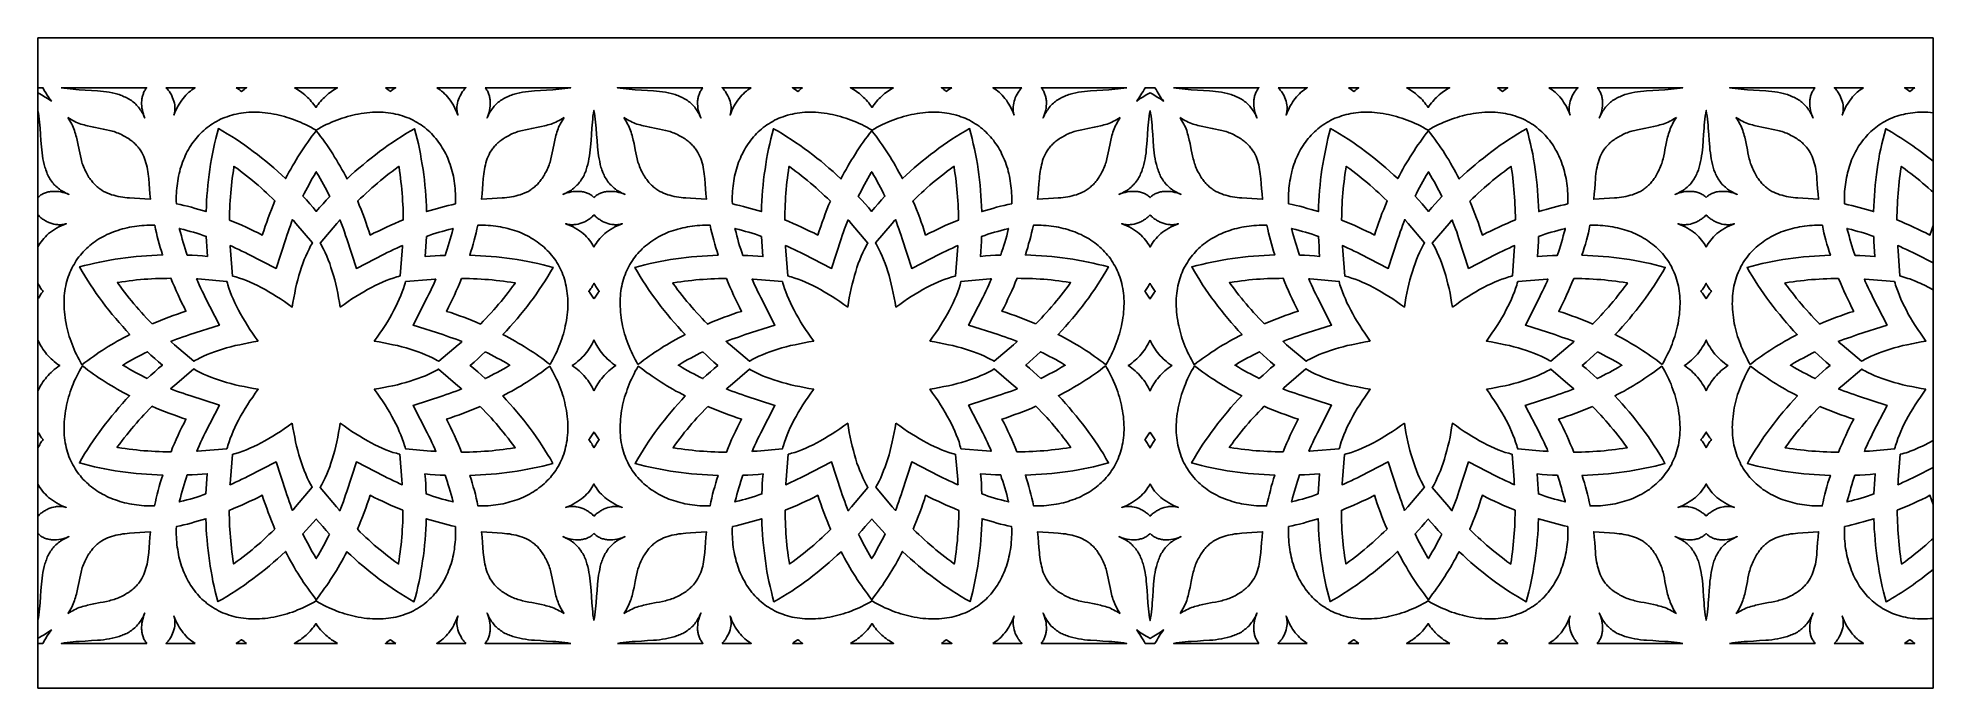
# Model space of a CAD drawing. Extents: x -53 to 63, y 97 to 137.
import ezdxf

# ---------------------------------------------------------------- set-up
doc = ezdxf.new("R2010")
doc.units = 0
doc.header["$MEASUREMENT"] = 0
doc.layers.get('0').update_dxf_attribs({"linetype": 'CONTINUOUS'})
doc.layers.add('LAYER_1', color=18, linetype='CONTINUOUS')

msp = doc.modelspace()

# ---------------------------------------------------------------- linework, layer by layer
for p, q in [((-53.41, 136.53), (-53.41, 96.54)), ((63.04, 96.54), (63.04, 136.53))]:
    msp.add_line(p, q)
at = {"layer": 'LAYER_1'}
for points in [[(63.04, 136.53), (-53.41, 136.53)], [(-53.41, 96.54), (63.04, 96.54)]]:
    msp.add_lwpolyline(points, dxfattribs=at)
for points in [[(-53.41, 133.46), (-53.1, 133.46), (-52.98, 133.23), (-52.91, 133.13), (-52.85, 133.02), (-52.78, 132.92), (-52.71, 132.82), (-52.65, 132.73), (-52.58, 132.64), (-52.77, 132.77), (-52.97, 132.89), (-53.18, 133.02), (-53.29, 133.09), (-53.41, 133.15)], [(-51.97, 133.46), (-46.72, 133.46), (-46.76, 133.42), (-46.79, 133.37), (-46.82, 133.32), (-46.85, 133.27), (-46.88, 133.22), (-46.91, 133.16), (-46.93, 133.11), (-46.95, 133.05), (-46.97, 133), (-46.99, 132.94), (-47, 132.88), (-47.01, 132.83), (-47.02, 132.77), (-47.03, 132.71), (-47.03, 132.65), (-47.04, 132.58), (-47.04, 132.46), (-47.03, 132.34), (-47.02, 132.21), (-46.99, 132.09), (-46.97, 131.96), (-46.93, 131.84), (-46.89, 131.72), (-46.84, 131.6), (-46.88, 131.69), (-46.92, 131.79), (-46.97, 131.87), (-47.02, 131.96), (-47.06, 132.04), (-47.12, 132.11), (-47.17, 132.19), (-47.22, 132.26), (-47.28, 132.33), (-47.34, 132.39), (-47.4, 132.45), (-47.46, 132.51), (-47.53, 132.57), (-47.6, 132.62), (-47.66, 132.67), (-47.73, 132.72), (-47.8, 132.76), (-47.88, 132.8), (-47.95, 132.84), (-48.03, 132.88), (-48.1, 132.91), (-48.18, 132.95), (-48.26, 132.98), (-48.34, 133.01), (-48.42, 133.04), (-48.5, 133.06), (-48.67, 133.11), (-48.84, 133.15), (-49.02, 133.18), (-49.2, 133.21), (-49.38, 133.23), (-49.56, 133.25), (-49.75, 133.27), (-50.12, 133.3), (-50.5, 133.32), (-50.88, 133.34), (-51.07, 133.36), (-51.25, 133.37), (-51.43, 133.39), (-51.62, 133.41), (-51.8, 133.43)], [(-45.54, 133.46), (-43.75, 133.46), (-43.85, 133.4), (-43.95, 133.33), (-44.04, 133.26), (-44.14, 133.18), (-44.23, 133.09), (-44.32, 133), (-44.41, 132.9), (-44.49, 132.8), (-44.57, 132.69), (-44.65, 132.58), (-44.73, 132.46), (-44.8, 132.34), (-44.87, 132.21), (-44.93, 132.07), (-44.99, 131.93), (-45.05, 131.78), (-45.03, 131.83), (-45.02, 131.88), (-45.01, 131.93), (-45, 131.98), (-45, 132.03), (-44.99, 132.08), (-44.99, 132.19), (-44.99, 132.29), (-45, 132.4), (-45.02, 132.52), (-45.05, 132.63), (-45.09, 132.74), (-45.13, 132.85), (-45.18, 132.96), (-45.23, 133.07), (-45.3, 133.17), (-45.33, 133.22), (-45.37, 133.27), (-45.41, 133.32), (-45.45, 133.37), (-45.49, 133.42)], [(-41.22, 133.46), (-40.59, 133.46), (-40.67, 133.41), (-40.74, 133.35), (-40.81, 133.3), (-40.89, 133.23), (-40.97, 133.3), (-41.05, 133.36), (-41.14, 133.41)], [(-37.65, 133.46), (-35, 133.46), (-35.09, 133.41), (-35.19, 133.35), (-35.28, 133.29), (-35.37, 133.23), (-35.46, 133.17), (-35.55, 133.1), (-35.64, 133.03), (-35.72, 132.95), (-35.8, 132.87), (-35.88, 132.79), (-35.96, 132.71), (-36.04, 132.62), (-36.12, 132.53), (-36.19, 132.44), (-36.26, 132.35), (-36.32, 132.25), (-36.39, 132.35), (-36.46, 132.44), (-36.53, 132.53), (-36.61, 132.62), (-36.68, 132.71), (-36.76, 132.79), (-36.84, 132.87), (-36.93, 132.95), (-37.01, 133.03), (-37.1, 133.1), (-37.19, 133.17), (-37.28, 133.23), (-37.37, 133.29), (-37.46, 133.35), (-37.56, 133.41)], [(-32.06, 133.46), (-31.42, 133.46), (-31.51, 133.41), (-31.6, 133.36), (-31.68, 133.3), (-31.76, 133.23), (-31.83, 133.3), (-31.91, 133.35), (-31.98, 133.41)], [(-28.9, 133.46), (-27.11, 133.46), (-27.15, 133.42), (-27.2, 133.37), (-27.24, 133.32), (-27.28, 133.27), (-27.31, 133.22), (-27.35, 133.17), (-27.41, 133.07), (-27.47, 132.96), (-27.52, 132.85), (-27.56, 132.74), (-27.6, 132.63), (-27.62, 132.52), (-27.64, 132.4), (-27.66, 132.29), (-27.66, 132.19), (-27.66, 132.08), (-27.65, 132.03), (-27.65, 131.98), (-27.64, 131.93), (-27.63, 131.88), (-27.61, 131.83), (-27.6, 131.78), (-27.66, 131.93), (-27.72, 132.07), (-27.78, 132.21), (-27.85, 132.34), (-27.92, 132.46), (-28, 132.58), (-28.07, 132.69), (-28.16, 132.8), (-28.24, 132.9), (-28.33, 133), (-28.42, 133.09), (-28.51, 133.18), (-28.6, 133.26), (-28.7, 133.33), (-28.8, 133.4)], [(-25.93, 133.46), (-20.67, 133.46), (-20.85, 133.43), (-21.03, 133.41), (-21.21, 133.39), (-21.4, 133.37), (-21.58, 133.36), (-21.77, 133.34), (-22.15, 133.32), (-22.52, 133.3), (-22.9, 133.27), (-23.08, 133.25), (-23.27, 133.23), (-23.45, 133.21), (-23.63, 133.18), (-23.8, 133.15), (-23.97, 133.11), (-24.14, 133.06), (-24.23, 133.04), (-24.31, 133.01), (-24.39, 132.98), (-24.47, 132.95), (-24.55, 132.91), (-24.62, 132.88), (-24.7, 132.84), (-24.77, 132.8), (-24.84, 132.76), (-24.91, 132.72), (-24.98, 132.67), (-25.05, 132.62), (-25.12, 132.57), (-25.18, 132.51), (-25.25, 132.45), (-25.31, 132.39), (-25.37, 132.33), (-25.42, 132.26), (-25.48, 132.19), (-25.53, 132.11), (-25.58, 132.04), (-25.63, 131.96), (-25.68, 131.87), (-25.72, 131.79), (-25.77, 131.69), (-25.81, 131.6), (-25.76, 131.72), (-25.72, 131.84), (-25.68, 131.96), (-25.65, 132.09), (-25.63, 132.21), (-25.62, 132.34), (-25.61, 132.46), (-25.61, 132.58), (-25.61, 132.65), (-25.62, 132.71), (-25.63, 132.77), (-25.63, 132.83), (-25.65, 132.88), (-25.66, 132.94), (-25.68, 133), (-25.7, 133.05), (-25.72, 133.11), (-25.74, 133.16), (-25.77, 133.22), (-25.79, 133.27), (-25.82, 133.32), (-25.86, 133.37), (-25.89, 133.42)], [(-12.55, 133.46), (-17.8, 133.46), (-17.63, 133.43), (-17.45, 133.41), (-17.27, 133.39), (-17.08, 133.37), (-16.9, 133.36), (-16.71, 133.34), (-16.33, 133.32), (-15.95, 133.3), (-15.58, 133.27), (-15.39, 133.25), (-15.21, 133.23), (-15.03, 133.21), (-14.85, 133.18), (-14.68, 133.15), (-14.5, 133.11), (-14.33, 133.06), (-14.25, 133.04), (-14.17, 133.01), (-14.09, 132.98), (-14.01, 132.95), (-13.93, 132.91), (-13.86, 132.88), (-13.78, 132.84), (-13.71, 132.8), (-13.63, 132.76), (-13.56, 132.72), (-13.49, 132.67), (-13.43, 132.62), (-13.36, 132.57), (-13.29, 132.51), (-13.23, 132.45), (-13.17, 132.39), (-13.11, 132.33), (-13.05, 132.26), (-13, 132.19), (-12.95, 132.11), (-12.89, 132.04), (-12.85, 131.96), (-12.8, 131.87), (-12.75, 131.79), (-12.71, 131.69), (-12.67, 131.6), (-12.72, 131.72), (-12.76, 131.84), (-12.8, 131.96), (-12.83, 132.09), (-12.85, 132.21), (-12.86, 132.34), (-12.87, 132.46), (-12.87, 132.58), (-12.87, 132.65), (-12.86, 132.71), (-12.85, 132.77), (-12.84, 132.83), (-12.83, 132.88), (-12.82, 132.94), (-12.8, 133), (-12.78, 133.05), (-12.76, 133.11), (-12.74, 133.16), (-12.71, 133.22), (-12.68, 133.27), (-12.65, 133.32), (-12.62, 133.37), (-12.59, 133.42)], [(-9.58, 133.46), (-11.37, 133.46), (-11.32, 133.42), (-11.28, 133.37), (-11.24, 133.32), (-11.2, 133.27), (-11.16, 133.22), (-11.13, 133.17), (-11.07, 133.07), (-11.01, 132.96), (-10.96, 132.85), (-10.92, 132.74), (-10.88, 132.63), (-10.85, 132.52), (-10.83, 132.4), (-10.82, 132.29), (-10.82, 132.19), (-10.82, 132.08), (-10.83, 132.03), (-10.83, 131.98), (-10.84, 131.93), (-10.85, 131.88), (-10.86, 131.83), (-10.88, 131.78), (-10.82, 131.93), (-10.76, 132.07), (-10.7, 132.21), (-10.63, 132.34), (-10.56, 132.46), (-10.48, 132.58), (-10.4, 132.69), (-10.32, 132.8), (-10.24, 132.9), (-10.15, 133), (-10.06, 133.09), (-9.97, 133.18), (-9.87, 133.26), (-9.78, 133.33), (-9.68, 133.4)], [(-6.42, 133.46), (-7.05, 133.46), (-6.97, 133.41), (-6.88, 133.36), (-6.8, 133.3), (-6.72, 133.23), (-6.64, 133.3), (-6.57, 133.35), (-6.5, 133.41)], [(-0.83, 133.46), (-3.48, 133.46), (-3.39, 133.41), (-3.29, 133.35), (-3.2, 133.29), (-3.11, 133.23), (-3.02, 133.17), (-2.93, 133.1), (-2.84, 133.03), (-2.76, 132.95), (-2.67, 132.87), (-2.59, 132.79), (-2.51, 132.71), (-2.44, 132.62), (-2.36, 132.53), (-2.29, 132.44), (-2.22, 132.35), (-2.15, 132.25), (-2.09, 132.35), (-2.02, 132.44), (-1.95, 132.53), (-1.87, 132.62), (-1.79, 132.71), (-1.72, 132.79), (-1.63, 132.87), (-1.55, 132.95), (-1.47, 133.03), (-1.38, 133.1), (-1.29, 133.17), (-1.2, 133.23), (-1.11, 133.29), (-1.02, 133.35), (-0.92, 133.41)], [(2.75, 133.46), (2.11, 133.46), (2.19, 133.41), (2.26, 133.35), (2.34, 133.3), (2.41, 133.23), (2.49, 133.3), (2.57, 133.36), (2.66, 133.41)], [(7.06, 133.46), (5.27, 133.46), (5.37, 133.4), (5.47, 133.33), (5.57, 133.26), (5.66, 133.18), (5.75, 133.09), (5.84, 133), (5.93, 132.9), (6.01, 132.8), (6.1, 132.69), (6.17, 132.58), (6.25, 132.46), (6.32, 132.34), (6.39, 132.21), (6.45, 132.07), (6.51, 131.93), (6.57, 131.78), (6.56, 131.83), (6.54, 131.88), (6.53, 131.93), (6.52, 131.98), (6.52, 132.03), (6.51, 132.08), (6.51, 132.19), (6.51, 132.29), (6.53, 132.4), (6.55, 132.52), (6.57, 132.63), (6.61, 132.74), (6.65, 132.85), (6.7, 132.96), (6.76, 133.07), (6.82, 133.17), (6.86, 133.22), (6.89, 133.27), (6.93, 133.32), (6.97, 133.37), (7.01, 133.42)], [(13.5, 133.46), (8.24, 133.46), (8.28, 133.42), (8.31, 133.37), (8.35, 133.32), (8.38, 133.27), (8.4, 133.22), (8.43, 133.16), (8.45, 133.11), (8.47, 133.05), (8.49, 133), (8.51, 132.94), (8.52, 132.88), (8.53, 132.83), (8.54, 132.77), (8.55, 132.71), (8.56, 132.65), (8.56, 132.58), (8.56, 132.46), (8.55, 132.34), (8.54, 132.21), (8.52, 132.09), (8.49, 131.96), (8.45, 131.84), (8.41, 131.72), (8.36, 131.6), (8.4, 131.69), (8.45, 131.79), (8.49, 131.87), (8.54, 131.96), (8.59, 132.04), (8.64, 132.11), (8.69, 132.19), (8.75, 132.26), (8.8, 132.33), (8.86, 132.39), (8.92, 132.45), (8.99, 132.51), (9.05, 132.57), (9.12, 132.62), (9.19, 132.67), (9.26, 132.72), (9.33, 132.76), (9.4, 132.8), (9.47, 132.84), (9.55, 132.88), (9.62, 132.91), (9.7, 132.95), (9.78, 132.98), (9.86, 133.01), (9.94, 133.04), (10.03, 133.06), (10.19, 133.11), (10.37, 133.15), (10.54, 133.18), (10.72, 133.21), (10.9, 133.23), (11.09, 133.25), (11.27, 133.27), (11.65, 133.3), (12.02, 133.32), (12.4, 133.34), (12.59, 133.36), (12.77, 133.37), (12.96, 133.39), (13.14, 133.41), (13.32, 133.43)], [(14.93, 133.46), (15.23, 133.46), (15.3, 133.35), (15.36, 133.23), (15.43, 133.13), (15.49, 133.02), (15.56, 132.92), (15.62, 132.82), (15.69, 132.73), (15.76, 132.64), (15.57, 132.77), (15.37, 132.89), (15.16, 133.02), (15.05, 133.09), (14.93, 133.15), (14.81, 133.09), (14.7, 133.02), (14.49, 132.89), (14.29, 132.77), (14.11, 132.64), (14.17, 132.73), (14.24, 132.82), (14.3, 132.92), (14.37, 133.02), (14.43, 133.13), (14.5, 133.23), (14.56, 133.35), (14.63, 133.46)], [(16.37, 133.46), (21.62, 133.46), (21.58, 133.42), (21.55, 133.37), (21.52, 133.32), (21.48, 133.27), (21.46, 133.22), (21.43, 133.16), (21.41, 133.11), (21.39, 133.05), (21.37, 133), (21.35, 132.94), (21.34, 132.88), (21.33, 132.83), (21.32, 132.77), (21.31, 132.71), (21.3, 132.65), (21.3, 132.58), (21.3, 132.46), (21.31, 132.34), (21.32, 132.21), (21.34, 132.09), (21.37, 131.96), (21.41, 131.84), (21.45, 131.72), (21.5, 131.6), (21.46, 131.69), (21.42, 131.79), (21.37, 131.87), (21.32, 131.96), (21.27, 132.04), (21.22, 132.11), (21.17, 132.19), (21.11, 132.26), (21.06, 132.33), (21, 132.39), (20.94, 132.45), (20.87, 132.51), (20.81, 132.57), (20.74, 132.62), (20.68, 132.67), (20.61, 132.72), (20.54, 132.76), (20.46, 132.8), (20.39, 132.84), (20.31, 132.88), (20.24, 132.91), (20.16, 132.95), (20.08, 132.98), (20, 133.01), (19.92, 133.04), (19.84, 133.06), (19.67, 133.11), (19.49, 133.15), (19.32, 133.18), (19.14, 133.21), (18.96, 133.23), (18.78, 133.25), (18.59, 133.27), (18.22, 133.3), (17.84, 133.32), (17.46, 133.34), (17.27, 133.36), (17.09, 133.37), (16.9, 133.39), (16.72, 133.41), (16.54, 133.43)], [(22.8, 133.46), (24.59, 133.46), (24.49, 133.4), (24.39, 133.33), (24.3, 133.26), (24.2, 133.18), (24.11, 133.09), (24.02, 133), (23.93, 132.9), (23.85, 132.8), (23.77, 132.69), (23.69, 132.58), (23.61, 132.46), (23.54, 132.34), (23.47, 132.21), (23.41, 132.07), (23.35, 131.93), (23.29, 131.78), (23.31, 131.83), (23.32, 131.88), (23.33, 131.93), (23.34, 131.98), (23.34, 132.03), (23.35, 132.08), (23.35, 132.19), (23.35, 132.29), (23.34, 132.4), (23.32, 132.52), (23.29, 132.63), (23.25, 132.74), (23.21, 132.85), (23.16, 132.96), (23.1, 133.07), (23.04, 133.17), (23, 133.22), (22.97, 133.27), (22.93, 133.32), (22.89, 133.37), (22.85, 133.42)], [(27.12, 133.46), (27.75, 133.46), (27.67, 133.41), (27.6, 133.35), (27.53, 133.3), (27.45, 133.23), (27.37, 133.3), (27.29, 133.36), (27.2, 133.41)], [(30.69, 133.46), (33.34, 133.46), (33.25, 133.41), (33.15, 133.35), (33.06, 133.29), (32.97, 133.23), (32.88, 133.17), (32.79, 133.1), (32.7, 133.03), (32.62, 132.95), (32.54, 132.87), (32.45, 132.79), (32.38, 132.71), (32.3, 132.62), (32.22, 132.53), (32.15, 132.44), (32.08, 132.35), (32.02, 132.25), (31.95, 132.35), (31.88, 132.44), (31.81, 132.53), (31.73, 132.62), (31.66, 132.71), (31.58, 132.79), (31.5, 132.87), (31.41, 132.95), (31.33, 133.03), (31.24, 133.1), (31.15, 133.17), (31.06, 133.23), (30.97, 133.29), (30.88, 133.35), (30.78, 133.41)], [(36.28, 133.46), (36.91, 133.46), (36.83, 133.41), (36.74, 133.36), (36.66, 133.3), (36.58, 133.23), (36.51, 133.3), (36.43, 133.35), (36.36, 133.41)], [(39.44, 133.46), (41.23, 133.46), (41.18, 133.42), (41.14, 133.37), (41.1, 133.32), (41.06, 133.27), (41.03, 133.22), (40.99, 133.17), (40.93, 133.07), (40.87, 132.96), (40.82, 132.85), (40.78, 132.74), (40.74, 132.63), (40.72, 132.52), (40.7, 132.4), (40.68, 132.29), (40.68, 132.19), (40.68, 132.08), (40.69, 132.03), (40.69, 131.98), (40.7, 131.93), (40.71, 131.88), (40.72, 131.83), (40.74, 131.78), (40.68, 131.93), (40.62, 132.07), (40.56, 132.21), (40.49, 132.34), (40.42, 132.46), (40.34, 132.58), (40.27, 132.69), (40.18, 132.8), (40.1, 132.9), (40.01, 133), (39.92, 133.09), (39.83, 133.18), (39.74, 133.26), (39.64, 133.33), (39.54, 133.4)], [(42.41, 133.46), (47.66, 133.46), (47.49, 133.43), (47.31, 133.41), (47.13, 133.39), (46.94, 133.37), (46.76, 133.36), (46.57, 133.34), (46.19, 133.32), (45.82, 133.3), (45.44, 133.27), (45.26, 133.25), (45.07, 133.23), (44.89, 133.21), (44.71, 133.18), (44.54, 133.15), (44.36, 133.11), (44.2, 133.06), (44.11, 133.04), (44.03, 133.01), (43.95, 132.98), (43.87, 132.95), (43.79, 132.91), (43.72, 132.88), (43.64, 132.84), (43.57, 132.8), (43.5, 132.76), (43.42, 132.72), (43.35, 132.67), (43.29, 132.62), (43.22, 132.57), (43.16, 132.51), (43.09, 132.45), (43.03, 132.39), (42.97, 132.33), (42.92, 132.26), (42.86, 132.19), (42.81, 132.11), (42.76, 132.04), (42.71, 131.96), (42.66, 131.87), (42.62, 131.79), (42.57, 131.69), (42.53, 131.6), (42.58, 131.72), (42.62, 131.84), (42.66, 131.96), (42.69, 132.09), (42.71, 132.21), (42.72, 132.34), (42.73, 132.46), (42.73, 132.58), (42.73, 132.65), (42.72, 132.71), (42.71, 132.77), (42.7, 132.83), (42.69, 132.88), (42.68, 132.94), (42.66, 133), (42.64, 133.05), (42.62, 133.11), (42.6, 133.16), (42.57, 133.22), (42.55, 133.27), (42.52, 133.32), (42.48, 133.37), (42.45, 133.42)], [(55.79, 133.46), (50.54, 133.46), (50.71, 133.43), (50.89, 133.41), (51.07, 133.39), (51.26, 133.37), (51.44, 133.36), (51.63, 133.34), (52.01, 133.32), (52.38, 133.3), (52.76, 133.27), (52.94, 133.25), (53.13, 133.23), (53.31, 133.21), (53.49, 133.18), (53.66, 133.15), (53.84, 133.11), (54, 133.06), (54.09, 133.04), (54.17, 133.01), (54.25, 132.98), (54.33, 132.95), (54.41, 132.91), (54.48, 132.88), (54.56, 132.84), (54.63, 132.8), (54.71, 132.76), (54.78, 132.72), (54.85, 132.67), (54.91, 132.62), (54.98, 132.57), (55.04, 132.51), (55.11, 132.45), (55.17, 132.39), (55.23, 132.33), (55.28, 132.26), (55.34, 132.19), (55.39, 132.11), (55.44, 132.04), (55.49, 131.96), (55.54, 131.87), (55.59, 131.79), (55.63, 131.69), (55.67, 131.6), (55.62, 131.72), (55.58, 131.84), (55.54, 131.96), (55.51, 132.09), (55.49, 132.21), (55.48, 132.34), (55.47, 132.46), (55.47, 132.58), (55.47, 132.65), (55.48, 132.71), (55.49, 132.77), (55.5, 132.83), (55.51, 132.88), (55.52, 132.94), (55.54, 133), (55.56, 133.05), (55.58, 133.11), (55.6, 133.16), (55.63, 133.22), (55.65, 133.27), (55.69, 133.32), (55.72, 133.37), (55.75, 133.42)], [(58.76, 133.46), (56.97, 133.46), (57.02, 133.42), (57.06, 133.37), (57.1, 133.32), (57.14, 133.27), (57.17, 133.22), (57.21, 133.17), (57.27, 133.07), (57.33, 132.96), (57.38, 132.85), (57.42, 132.74), (57.46, 132.63), (57.49, 132.52), (57.51, 132.4), (57.52, 132.29), (57.52, 132.19), (57.52, 132.08), (57.51, 132.03), (57.51, 131.98), (57.5, 131.93), (57.49, 131.88), (57.48, 131.83), (57.46, 131.78), (57.52, 131.93), (57.58, 132.07), (57.64, 132.21), (57.71, 132.34), (57.78, 132.46), (57.86, 132.58), (57.94, 132.69), (58.02, 132.8), (58.1, 132.9), (58.19, 133), (58.28, 133.09), (58.37, 133.18), (58.47, 133.26), (58.56, 133.33), (58.66, 133.4)], [(61.92, 133.46), (61.29, 133.46), (61.37, 133.41), (61.46, 133.36), (61.54, 133.3), (61.62, 133.23), (61.69, 133.3), (61.77, 133.35), (61.84, 133.41)], [(-53.41, 126.71), (-53.41, 132.07), (-53.38, 131.89), (-53.35, 131.71), (-53.33, 131.53), (-53.31, 131.34), (-53.29, 131.16), (-53.27, 130.97), (-53.25, 130.59), (-53.22, 130.21), (-53.19, 129.83), (-53.17, 129.64), (-53.15, 129.46), (-53.13, 129.27), (-53.1, 129.09), (-53.06, 128.92), (-53.02, 128.74), (-52.98, 128.57), (-52.95, 128.49), (-52.92, 128.41), (-52.89, 128.32), (-52.86, 128.24), (-52.83, 128.17), (-52.79, 128.09), (-52.76, 128.01), (-52.71, 127.94), (-52.67, 127.86), (-52.63, 127.79), (-52.58, 127.72), (-52.53, 127.65), (-52.48, 127.59), (-52.42, 127.52), (-52.36, 127.46), (-52.3, 127.4), (-52.23, 127.34), (-52.17, 127.28), (-52.09, 127.23), (-52.02, 127.17), (-51.94, 127.12), (-51.86, 127.07), (-51.78, 127.03), (-51.69, 126.98), (-51.59, 126.94), (-51.5, 126.9), (-51.62, 126.95), (-51.75, 126.99), (-51.88, 127.02), (-52, 127.05), (-52.13, 127.07), (-52.26, 127.09), (-52.33, 127.09), (-52.39, 127.09), (-52.45, 127.09), (-52.52, 127.09), (-52.58, 127.08), (-52.64, 127.07), (-52.7, 127.06), (-52.77, 127.05), (-52.83, 127.04), (-52.88, 127.02), (-52.94, 127), (-53, 126.98), (-53.06, 126.96), (-53.11, 126.93), (-53.16, 126.9), (-53.22, 126.87), (-53.27, 126.83), (-53.32, 126.8), (-53.36, 126.76)], [(-51.57, 131.63), (-51.47, 131.57), (-51.37, 131.51), (-51.27, 131.45), (-51.17, 131.4), (-51.07, 131.35), (-50.97, 131.31), (-50.87, 131.27), (-50.77, 131.23), (-50.67, 131.2), (-50.57, 131.17), (-50.47, 131.14), (-50.37, 131.11), (-50.17, 131.07), (-49.98, 131.03), (-49.59, 130.96), (-49.39, 130.92), (-49.2, 130.88), (-49.01, 130.84), (-48.92, 130.82), (-48.83, 130.79), (-48.73, 130.76), (-48.64, 130.73), (-48.55, 130.69), (-48.46, 130.66), (-48.37, 130.62), (-48.28, 130.58), (-48.19, 130.53), (-48.11, 130.49), (-48.03, 130.45), (-47.96, 130.4), (-47.88, 130.36), (-47.81, 130.31), (-47.75, 130.26), (-47.68, 130.22), (-47.62, 130.17), (-47.56, 130.12), (-47.5, 130.07), (-47.45, 130.02), (-47.4, 129.97), (-47.34, 129.91), (-47.3, 129.86), (-47.25, 129.81), (-47.21, 129.75), (-47.17, 129.7), (-47.13, 129.64), (-47.09, 129.58), (-47.02, 129.47), (-46.96, 129.35), (-46.9, 129.23), (-46.85, 129.1), (-46.81, 128.98), (-46.77, 128.85), (-46.73, 128.72), (-46.7, 128.58), (-46.68, 128.44), (-46.66, 128.3), (-46.64, 128.16), (-46.62, 128.01), (-46.6, 127.87), (-46.58, 127.56), (-46.55, 127.25), (-46.53, 126.93), (-46.5, 126.6), (-46.83, 126.62), (-47.15, 126.65), (-47.47, 126.67), (-47.77, 126.69), (-47.92, 126.7), (-48.06, 126.72), (-48.2, 126.74), (-48.34, 126.76), (-48.48, 126.78), (-48.62, 126.81), (-48.75, 126.85), (-48.88, 126.88), (-49.01, 126.93), (-49.13, 126.98), (-49.25, 127.03), (-49.37, 127.09), (-49.49, 127.16), (-49.55, 127.2), (-49.6, 127.24), (-49.66, 127.28), (-49.71, 127.32), (-49.77, 127.37), (-49.82, 127.42), (-49.87, 127.47), (-49.92, 127.52), (-49.98, 127.57), (-50.03, 127.63), (-50.08, 127.69), (-50.12, 127.75), (-50.17, 127.82), (-50.22, 127.88), (-50.27, 127.95), (-50.31, 128.03), (-50.36, 128.1), (-50.4, 128.18), (-50.44, 128.26), (-50.49, 128.34), (-50.53, 128.43), (-50.57, 128.52), (-50.61, 128.61), (-50.64, 128.71), (-50.68, 128.8), (-50.7, 128.89), (-50.73, 128.98), (-50.76, 129.08), (-50.8, 129.27), (-50.84, 129.46), (-50.88, 129.65), (-50.95, 130.04), (-50.99, 130.24), (-51.04, 130.43), (-51.07, 130.53), (-51.1, 130.63), (-51.13, 130.73), (-51.16, 130.83), (-51.2, 130.93), (-51.24, 131.03), (-51.29, 131.13), (-51.33, 131.23), (-51.39, 131.33), (-51.44, 131.43), (-51.51, 131.53)], [(-27.74, 126.32), (-27.74, 126.48), (-27.74, 126.64), (-27.74, 126.8), (-27.75, 126.96), (-27.76, 127.11), (-27.77, 127.27), (-27.78, 127.42), (-27.8, 127.58), (-27.83, 127.73), (-27.85, 127.88), (-27.88, 128.02), (-27.91, 128.17), (-27.95, 128.32), (-27.99, 128.46), (-28.03, 128.6), (-28.08, 128.74), (-28.13, 128.88), (-28.18, 129.01), (-28.23, 129.14), (-28.29, 129.27), (-28.35, 129.4), (-28.42, 129.53), (-28.49, 129.65), (-28.56, 129.77), (-28.63, 129.89), (-28.71, 130.01), (-28.79, 130.12), (-28.87, 130.23), (-28.96, 130.34), (-29.05, 130.44), (-29.14, 130.55), (-29.23, 130.64), (-29.33, 130.74), (-29.43, 130.83), (-29.53, 130.92), (-29.64, 131.01), (-29.75, 131.09), (-29.86, 131.17), (-29.98, 131.25), (-30.1, 131.32), (-30.22, 131.39), (-30.34, 131.46), (-30.47, 131.52), (-30.6, 131.58), (-30.73, 131.63), (-30.86, 131.68), (-31, 131.73), (-31.14, 131.77), (-31.28, 131.81), (-31.43, 131.84), (-31.58, 131.87), (-31.73, 131.9), (-31.88, 131.92), (-32.04, 131.93), (-32.19, 131.95), (-32.36, 131.95), (-32.52, 131.96), (-32.69, 131.96), (-32.85, 131.95), (-33.02, 131.94), (-33.2, 131.92), (-33.37, 131.9), (-33.55, 131.87), (-33.73, 131.84), (-33.9, 131.81), (-34.06, 131.77), (-34.22, 131.73), (-34.39, 131.69), (-34.55, 131.64), (-34.71, 131.59), (-34.88, 131.53), (-35.04, 131.47), (-35.2, 131.41), (-35.36, 131.34), (-35.52, 131.27), (-35.69, 131.19), (-35.85, 131.11), (-36.01, 131.03), (-36.17, 130.94), (-36.32, 130.85), (-36.48, 130.94), (-36.64, 131.03), (-36.8, 131.11), (-36.96, 131.19), (-37.12, 131.27), (-37.28, 131.34), (-37.45, 131.41), (-37.61, 131.47), (-37.77, 131.53), (-37.94, 131.59), (-38.1, 131.64), (-38.26, 131.69), (-38.42, 131.73), (-38.59, 131.77), (-38.75, 131.81), (-38.91, 131.84), (-39.09, 131.87), (-39.27, 131.9), (-39.45, 131.92), (-39.62, 131.94), (-39.79, 131.95), (-39.96, 131.96), (-40.13, 131.96), (-40.29, 131.95), (-40.45, 131.95), (-40.61, 131.94), (-40.77, 131.92), (-40.92, 131.9), (-41.07, 131.87), (-41.22, 131.84), (-41.36, 131.81), (-41.5, 131.77), (-41.64, 131.73), (-41.78, 131.68), (-41.92, 131.63), (-42.05, 131.58), (-42.18, 131.52), (-42.3, 131.46), (-42.43, 131.39), (-42.55, 131.32), (-42.67, 131.25), (-42.78, 131.17), (-42.89, 131.1), (-43, 131.01), (-43.11, 130.93), (-43.21, 130.84), (-43.31, 130.74), (-43.41, 130.65), (-43.51, 130.55), (-43.6, 130.45), (-43.69, 130.34), (-43.77, 130.23), (-43.86, 130.12), (-43.94, 130.01), (-44.01, 129.9), (-44.09, 129.78), (-44.16, 129.66), (-44.23, 129.53), (-44.29, 129.41), (-44.35, 129.28), (-44.41, 129.15), (-44.47, 129.02), (-44.52, 128.88), (-44.57, 128.74), (-44.61, 128.61), (-44.66, 128.47), (-44.69, 128.32), (-44.73, 128.18), (-44.76, 128.03), (-44.79, 127.88), (-44.82, 127.73), (-44.84, 127.58), (-44.86, 127.43), (-44.88, 127.28), (-44.89, 127.12), (-44.9, 126.97), (-44.91, 126.81), (-44.91, 126.65), (-44.91, 126.49), (-44.9, 126.33), (-44.67, 126.28), (-44.44, 126.22), (-44.21, 126.17), (-43.98, 126.11), (-43.75, 126.04), (-43.52, 125.98), (-43.29, 125.91), (-43.07, 125.84), (-43.05, 126.17), (-43.04, 126.5), (-43.02, 126.82), (-42.99, 127.15), (-42.96, 127.47), (-42.93, 127.8), (-42.89, 128.12), (-42.84, 128.44), (-42.8, 128.76), (-42.74, 129.08), (-42.68, 129.39), (-42.62, 129.71), (-42.55, 130.02), (-42.48, 130.34), (-42.4, 130.64), (-42.32, 130.95), (-42.04, 130.79), (-41.77, 130.63), (-41.5, 130.46), (-41.23, 130.29), (-40.96, 130.11), (-40.7, 129.93), (-40.44, 129.74), (-40.18, 129.55), (-39.92, 129.35), (-39.66, 129.15), (-39.41, 128.95), (-39.16, 128.74), (-38.92, 128.53), (-38.67, 128.31), (-38.43, 128.09), (-38.19, 127.87), (-38.09, 128.07), (-37.98, 128.26), (-37.87, 128.45), (-37.77, 128.65), (-37.65, 128.84), (-37.54, 129.03), (-37.43, 129.21), (-37.31, 129.4), (-37.19, 129.58), (-37.07, 129.76), (-36.95, 129.94), (-36.82, 130.12), (-36.7, 130.3), (-36.57, 130.48), (-36.44, 130.65), (-36.3, 130.82), (-36.17, 130.65), (-36.04, 130.47), (-35.91, 130.3), (-35.78, 130.12), (-35.66, 129.94), (-35.53, 129.76), (-35.41, 129.58), (-35.29, 129.39), (-35.18, 129.2), (-35.06, 129.02), (-34.95, 128.83), (-34.84, 128.63), (-34.73, 128.44), (-34.62, 128.25), (-34.51, 128.05), (-34.41, 127.85), (-34.17, 128.08), (-33.93, 128.3), (-33.68, 128.52), (-33.43, 128.73), (-33.18, 128.94), (-32.93, 129.14), (-32.67, 129.34), (-32.42, 129.54), (-32.16, 129.73), (-31.89, 129.92), (-31.63, 130.1), (-31.36, 130.28), (-31.09, 130.45), (-30.82, 130.62), (-30.54, 130.78), (-30.27, 130.94), (-30.18, 130.63), (-30.11, 130.32), (-30.03, 130.01), (-29.97, 129.7), (-29.9, 129.39), (-29.85, 129.07), (-29.79, 128.75), (-29.74, 128.44), (-29.7, 128.12), (-29.66, 127.79), (-29.63, 127.47), (-29.6, 127.15), (-29.57, 126.82), (-29.55, 126.5), (-29.54, 126.17), (-29.53, 125.84), (-29.31, 125.91), (-29.08, 125.98), (-28.86, 126.04), (-28.64, 126.1), (-28.42, 126.16), (-28.19, 126.22), (-27.97, 126.27)], [(-21.07, 131.63), (-21.17, 131.57), (-21.28, 131.51), (-21.38, 131.45), (-21.48, 131.4), (-21.58, 131.35), (-21.68, 131.31), (-21.78, 131.27), (-21.88, 131.23), (-21.98, 131.2), (-22.08, 131.17), (-22.18, 131.14), (-22.28, 131.11), (-22.47, 131.07), (-22.67, 131.03), (-23.06, 130.96), (-23.25, 130.92), (-23.44, 130.88), (-23.63, 130.84), (-23.73, 130.82), (-23.82, 130.79), (-23.91, 130.76), (-24.01, 130.73), (-24.1, 130.69), (-24.19, 130.66), (-24.28, 130.62), (-24.37, 130.58), (-24.45, 130.53), (-24.53, 130.49), (-24.61, 130.45), (-24.69, 130.4), (-24.76, 130.36), (-24.83, 130.31), (-24.9, 130.26), (-24.97, 130.22), (-25.03, 130.17), (-25.09, 130.12), (-25.14, 130.07), (-25.2, 130.02), (-25.25, 129.97), (-25.3, 129.91), (-25.35, 129.86), (-25.4, 129.81), (-25.44, 129.75), (-25.48, 129.7), (-25.52, 129.64), (-25.56, 129.58), (-25.63, 129.47), (-25.69, 129.35), (-25.75, 129.23), (-25.8, 129.1), (-25.84, 128.98), (-25.88, 128.85), (-25.91, 128.72), (-25.94, 128.58), (-25.97, 128.44), (-25.99, 128.3), (-26.01, 128.16), (-26.03, 128.01), (-26.04, 127.87), (-26.07, 127.56), (-26.09, 127.25), (-26.12, 126.93), (-26.15, 126.6), (-25.82, 126.62), (-25.49, 126.65), (-25.18, 126.67), (-24.88, 126.69), (-24.73, 126.7), (-24.59, 126.72), (-24.44, 126.74), (-24.3, 126.76), (-24.17, 126.78), (-24.03, 126.81), (-23.9, 126.85), (-23.77, 126.88), (-23.64, 126.93), (-23.52, 126.98), (-23.39, 127.03), (-23.27, 127.09), (-23.16, 127.16), (-23.1, 127.2), (-23.05, 127.24), (-22.99, 127.28), (-22.94, 127.32), (-22.88, 127.37), (-22.83, 127.42), (-22.78, 127.47), (-22.72, 127.52), (-22.67, 127.57), (-22.62, 127.63), (-22.57, 127.69), (-22.52, 127.75), (-22.48, 127.82), (-22.43, 127.88), (-22.38, 127.95), (-22.34, 128.03), (-22.29, 128.1), (-22.25, 128.18), (-22.2, 128.26), (-22.16, 128.34), (-22.12, 128.43), (-22.08, 128.52), (-22.04, 128.61), (-22, 128.71), (-21.97, 128.8), (-21.94, 128.89), (-21.92, 128.98), (-21.89, 129.08), (-21.85, 129.27), (-21.81, 129.46), (-21.77, 129.65), (-21.69, 130.04), (-21.65, 130.24), (-21.61, 130.43), (-21.58, 130.53), (-21.55, 130.63), (-21.52, 130.73), (-21.48, 130.83), (-21.45, 130.93), (-21.41, 131.03), (-21.36, 131.13), (-21.31, 131.23), (-21.26, 131.33), (-21.2, 131.43), (-21.14, 131.53)], [(-19.24, 126.71), (-19.19, 126.76), (-19.15, 126.8), (-19.1, 126.83), (-19.05, 126.87), (-18.99, 126.9), (-18.94, 126.93), (-18.89, 126.96), (-18.83, 126.98), (-18.77, 127), (-18.72, 127.02), (-18.66, 127.04), (-18.6, 127.05), (-18.54, 127.06), (-18.47, 127.07), (-18.41, 127.08), (-18.35, 127.09), (-18.29, 127.09), (-18.22, 127.09), (-18.16, 127.09), (-18.09, 127.09), (-17.96, 127.07), (-17.83, 127.05), (-17.71, 127.02), (-17.58, 126.99), (-17.45, 126.95), (-17.33, 126.9), (-17.43, 126.94), (-17.52, 126.98), (-17.61, 127.03), (-17.69, 127.07), (-17.77, 127.12), (-17.85, 127.17), (-17.92, 127.23), (-18, 127.28), (-18.06, 127.34), (-18.13, 127.4), (-18.19, 127.46), (-18.25, 127.52), (-18.31, 127.59), (-18.36, 127.65), (-18.41, 127.72), (-18.46, 127.79), (-18.5, 127.86), (-18.55, 127.94), (-18.59, 128.01), (-18.62, 128.09), (-18.66, 128.17), (-18.69, 128.24), (-18.72, 128.32), (-18.75, 128.41), (-18.78, 128.49), (-18.81, 128.57), (-18.85, 128.74), (-18.89, 128.92), (-18.93, 129.09), (-18.96, 129.27), (-18.98, 129.46), (-19.01, 129.64), (-19.02, 129.83), (-19.05, 130.21), (-19.08, 130.59), (-19.11, 130.97), (-19.12, 131.16), (-19.14, 131.34), (-19.16, 131.53), (-19.18, 131.71), (-19.21, 131.89), (-19.24, 132.07), (-19.27, 131.89), (-19.3, 131.71), (-19.32, 131.53), (-19.34, 131.34), (-19.36, 131.16), (-19.37, 130.97), (-19.4, 130.59), (-19.42, 130.21), (-19.45, 129.83), (-19.47, 129.64), (-19.49, 129.46), (-19.52, 129.27), (-19.55, 129.09), (-19.58, 128.92), (-19.62, 128.74), (-19.67, 128.57), (-19.7, 128.49), (-19.72, 128.41), (-19.75, 128.32), (-19.78, 128.24), (-19.82, 128.17), (-19.85, 128.09), (-19.89, 128.01), (-19.93, 127.94), (-19.98, 127.86), (-20.02, 127.79), (-20.07, 127.72), (-20.12, 127.65), (-20.17, 127.59), (-20.23, 127.52), (-20.29, 127.46), (-20.35, 127.4), (-20.41, 127.34), (-20.48, 127.28), (-20.55, 127.23), (-20.63, 127.17), (-20.71, 127.12), (-20.79, 127.07), (-20.87, 127.03), (-20.96, 126.98), (-21.05, 126.94), (-21.15, 126.9), (-21.03, 126.95), (-20.9, 126.99), (-20.77, 127.02), (-20.64, 127.05), (-20.51, 127.07), (-20.38, 127.09), (-20.32, 127.09), (-20.26, 127.09), (-20.19, 127.09), (-20.13, 127.09), (-20.07, 127.08), (-20, 127.07), (-19.94, 127.06), (-19.88, 127.05), (-19.82, 127.04), (-19.76, 127.02), (-19.7, 127), (-19.65, 126.98), (-19.59, 126.96), (-19.54, 126.93), (-19.48, 126.9), (-19.43, 126.87), (-19.38, 126.83), (-19.33, 126.8), (-19.28, 126.76)], [(-17.4, 131.63), (-17.3, 131.57), (-17.2, 131.51), (-17.1, 131.45), (-17, 131.4), (-16.9, 131.35), (-16.8, 131.31), (-16.7, 131.27), (-16.6, 131.23), (-16.5, 131.2), (-16.4, 131.17), (-16.3, 131.14), (-16.2, 131.11), (-16, 131.07), (-15.81, 131.03), (-15.42, 130.96), (-15.22, 130.92), (-15.03, 130.88), (-14.84, 130.84), (-14.75, 130.82), (-14.66, 130.79), (-14.56, 130.76), (-14.47, 130.73), (-14.38, 130.69), (-14.29, 130.66), (-14.2, 130.62), (-14.11, 130.58), (-14.02, 130.53), (-13.94, 130.49), (-13.86, 130.45), (-13.79, 130.4), (-13.72, 130.36), (-13.64, 130.31), (-13.58, 130.26), (-13.51, 130.22), (-13.45, 130.17), (-13.39, 130.12), (-13.33, 130.07), (-13.28, 130.02), (-13.23, 129.97), (-13.18, 129.91), (-13.13, 129.86), (-13.08, 129.81), (-13.04, 129.75), (-13, 129.7), (-12.96, 129.64), (-12.92, 129.58), (-12.85, 129.47), (-12.79, 129.35), (-12.73, 129.23), (-12.68, 129.1), (-12.64, 128.98), (-12.6, 128.85), (-12.56, 128.72), (-12.53, 128.58), (-12.51, 128.44), (-12.49, 128.3), (-12.47, 128.16), (-12.45, 128.01), (-12.43, 127.87), (-12.41, 127.56), (-12.39, 127.25), (-12.36, 126.93), (-12.33, 126.6), (-12.66, 126.62), (-12.98, 126.65), (-13.3, 126.67), (-13.6, 126.69), (-13.75, 126.7), (-13.89, 126.72), (-14.03, 126.74), (-14.17, 126.76), (-14.31, 126.78), (-14.45, 126.81), (-14.58, 126.85), (-14.71, 126.88), (-14.84, 126.93), (-14.96, 126.98), (-15.08, 127.03), (-15.2, 127.09), (-15.32, 127.16), (-15.38, 127.2), (-15.43, 127.24), (-15.49, 127.28), (-15.54, 127.32), (-15.6, 127.37), (-15.65, 127.42), (-15.7, 127.47), (-15.75, 127.52), (-15.81, 127.57), (-15.86, 127.63), (-15.91, 127.69), (-15.95, 127.75), (-16, 127.82), (-16.05, 127.88), (-16.1, 127.95), (-16.14, 128.03), (-16.19, 128.1), (-16.23, 128.18), (-16.27, 128.26), (-16.32, 128.34), (-16.36, 128.43), (-16.4, 128.52), (-16.44, 128.61), (-16.47, 128.71), (-16.51, 128.8), (-16.54, 128.89), (-16.56, 128.98), (-16.59, 129.08), (-16.63, 129.27), (-16.67, 129.46), (-16.71, 129.65), (-16.78, 130.04), (-16.83, 130.24), (-16.87, 130.43), (-16.9, 130.53), (-16.93, 130.63), (-16.96, 130.73), (-16.99, 130.83), (-17.03, 130.93), (-17.07, 131.03), (-17.12, 131.13), (-17.17, 131.23), (-17.22, 131.33), (-17.28, 131.43), (-17.34, 131.53)], [(-10.73, 126.32), (-10.74, 126.48), (-10.74, 126.64), (-10.74, 126.8), (-10.73, 126.96), (-10.72, 127.11), (-10.71, 127.27), (-10.69, 127.42), (-10.67, 127.58), (-10.65, 127.73), (-10.62, 127.88), (-10.6, 128.02), (-10.56, 128.17), (-10.53, 128.32), (-10.49, 128.46), (-10.45, 128.6), (-10.4, 128.74), (-10.35, 128.88), (-10.3, 129.01), (-10.24, 129.14), (-10.19, 129.27), (-10.12, 129.4), (-10.06, 129.53), (-9.99, 129.65), (-9.92, 129.77), (-9.85, 129.89), (-9.77, 130.01), (-9.69, 130.12), (-9.61, 130.23), (-9.52, 130.34), (-9.43, 130.44), (-9.34, 130.55), (-9.25, 130.64), (-9.15, 130.74), (-9.05, 130.83), (-8.94, 130.92), (-8.84, 131.01), (-8.73, 131.09), (-8.61, 131.17), (-8.5, 131.25), (-8.38, 131.32), (-8.26, 131.39), (-8.14, 131.46), (-8.01, 131.52), (-7.88, 131.58), (-7.75, 131.63), (-7.61, 131.68), (-7.48, 131.73), (-7.34, 131.77), (-7.19, 131.81), (-7.05, 131.84), (-6.9, 131.87), (-6.75, 131.9), (-6.6, 131.92), (-6.44, 131.93), (-6.28, 131.95), (-6.12, 131.95), (-5.96, 131.96), (-5.79, 131.96), (-5.62, 131.95), (-5.45, 131.94), (-5.28, 131.92), (-5.1, 131.9), (-4.92, 131.87), (-4.74, 131.84), (-4.58, 131.81), (-4.42, 131.77), (-4.26, 131.73), (-4.09, 131.69), (-3.93, 131.64), (-3.77, 131.59), (-3.6, 131.53), (-3.44, 131.47), (-3.28, 131.41), (-3.11, 131.34), (-2.95, 131.27), (-2.79, 131.19), (-2.63, 131.11), (-2.47, 131.03), (-2.31, 130.94), (-2.15, 130.85), (-2, 130.94), (-1.84, 131.03), (-1.68, 131.11), (-1.52, 131.19), (-1.36, 131.27), (-1.19, 131.34), (-1.03, 131.41), (-0.87, 131.47), (-0.71, 131.53), (-0.54, 131.59), (-0.38, 131.64), (-0.22, 131.69), (-0.05, 131.73), (0.11, 131.77), (0.27, 131.81), (0.44, 131.84), (0.62, 131.87), (0.79, 131.9), (0.97, 131.92), (1.14, 131.94), (1.31, 131.95), (1.48, 131.96), (1.65, 131.96), (1.81, 131.95), (1.97, 131.95), (2.13, 131.94), (2.29, 131.92), (2.44, 131.9), (2.59, 131.87), (2.74, 131.84), (2.88, 131.81), (3.03, 131.77), (3.17, 131.73), (3.3, 131.68), (3.44, 131.63), (3.57, 131.58), (3.7, 131.52), (3.83, 131.46), (3.95, 131.39), (4.07, 131.32), (4.19, 131.25), (4.3, 131.17), (4.42, 131.1), (4.52, 131.01), (4.63, 130.93), (4.74, 130.84), (4.84, 130.74), (4.93, 130.65), (5.03, 130.55), (5.12, 130.45), (5.21, 130.34), (5.3, 130.23), (5.38, 130.12), (5.46, 130.01), (5.54, 129.9), (5.61, 129.78), (5.68, 129.66), (5.75, 129.53), (5.81, 129.41), (5.87, 129.28), (5.93, 129.15), (5.99, 129.02), (6.04, 128.88), (6.09, 128.74), (6.13, 128.61), (6.18, 128.47), (6.22, 128.32), (6.25, 128.18), (6.29, 128.03), (6.32, 127.88), (6.34, 127.73), (6.36, 127.58), (6.38, 127.43), (6.4, 127.28), (6.41, 127.12), (6.42, 126.97), (6.43, 126.81), (6.43, 126.65), (6.43, 126.49), (6.43, 126.33), (6.2, 126.28), (5.96, 126.22), (5.73, 126.17), (5.5, 126.11), (5.27, 126.04), (5.05, 125.98), (4.82, 125.91), (4.59, 125.84), (4.58, 126.17), (4.56, 126.5), (4.54, 126.82), (4.51, 127.15), (4.48, 127.47), (4.45, 127.8), (4.41, 128.12), (4.37, 128.44), (4.32, 128.76), (4.26, 129.08), (4.21, 129.39), (4.14, 129.71), (4.07, 130.02), (4, 130.34), (3.92, 130.64), (3.84, 130.95), (3.56, 130.79), (3.29, 130.63), (3.02, 130.46), (2.75, 130.29), (2.48, 130.11), (2.22, 129.93), (1.96, 129.74), (1.7, 129.55), (1.44, 129.35), (1.19, 129.15), (0.93, 128.95), (0.69, 128.74), (0.44, 128.53), (0.19, 128.31), (-0.05, 128.09), (-0.29, 127.87), (-0.39, 128.07), (-0.5, 128.26), (-0.6, 128.45), (-0.71, 128.65), (-0.82, 128.84), (-0.94, 129.03), (-1.05, 129.21), (-1.17, 129.4), (-1.29, 129.58), (-1.41, 129.76), (-1.53, 129.94), (-1.65, 130.12), (-1.78, 130.3), (-1.91, 130.48), (-2.04, 130.65), (-2.17, 130.82), (-2.31, 130.65), (-2.44, 130.47), (-2.57, 130.3), (-2.69, 130.12), (-2.82, 129.94), (-2.94, 129.76), (-3.06, 129.58), (-3.18, 129.39), (-3.3, 129.2), (-3.42, 129.02), (-3.53, 128.83), (-3.64, 128.63), (-3.75, 128.44), (-3.86, 128.25), (-3.96, 128.05), (-4.07, 127.85), (-4.31, 128.08), (-4.55, 128.3), (-4.8, 128.52), (-5.04, 128.73), (-5.29, 128.94), (-5.55, 129.14), (-5.8, 129.34), (-6.06, 129.54), (-6.32, 129.73), (-6.59, 129.92), (-6.85, 130.1), (-7.12, 130.28), (-7.39, 130.45), (-7.66, 130.62), (-7.93, 130.78), (-8.21, 130.94), (-8.29, 130.63), (-8.37, 130.32), (-8.44, 130.01), (-8.51, 129.7), (-8.57, 129.39), (-8.63, 129.07), (-8.69, 128.75), (-8.73, 128.44), (-8.78, 128.12), (-8.82, 127.79), (-8.85, 127.47), (-8.88, 127.15), (-8.9, 126.82), (-8.92, 126.5), (-8.94, 126.17), (-8.95, 125.84), (-9.17, 125.91), (-9.39, 125.98), (-9.62, 126.04), (-9.84, 126.1), (-10.06, 126.16), (-10.29, 126.22), (-10.51, 126.27)], [(13.1, 131.63), (13, 131.57), (12.89, 131.51), (12.79, 131.45), (12.69, 131.4), (12.59, 131.35), (12.49, 131.31), (12.39, 131.27), (12.29, 131.23), (12.19, 131.2), (12.09, 131.17), (11.99, 131.14), (11.89, 131.11), (11.7, 131.07), (11.5, 131.03), (11.11, 130.96), (10.92, 130.92), (10.73, 130.88), (10.54, 130.84), (10.44, 130.82), (10.35, 130.79), (10.26, 130.76), (10.16, 130.73), (10.07, 130.69), (9.98, 130.66), (9.89, 130.62), (9.8, 130.58), (9.72, 130.53), (9.63, 130.49), (9.56, 130.45), (9.48, 130.4), (9.41, 130.36), (9.34, 130.31), (9.27, 130.26), (9.2, 130.22), (9.14, 130.17), (9.08, 130.12), (9.02, 130.07), (8.97, 130.02), (8.92, 129.97), (8.87, 129.91), (8.82, 129.86), (8.77, 129.81), (8.73, 129.75), (8.69, 129.7), (8.65, 129.64), (8.61, 129.58), (8.54, 129.47), (8.48, 129.35), (8.42, 129.23), (8.37, 129.1), (8.33, 128.98), (8.29, 128.85), (8.26, 128.72), (8.23, 128.58), (8.2, 128.44), (8.18, 128.3), (8.16, 128.16), (8.14, 128.01), (8.13, 127.87), (8.1, 127.56), (8.08, 127.25), (8.05, 126.93), (8.02, 126.6), (8.35, 126.62), (8.68, 126.65), (8.99, 126.67), (9.29, 126.69), (9.44, 126.7), (9.58, 126.72), (9.73, 126.74), (9.87, 126.76), (10, 126.78), (10.14, 126.81), (10.27, 126.85), (10.4, 126.88), (10.53, 126.93), (10.65, 126.98), (10.78, 127.03), (10.89, 127.09), (11.01, 127.16), (11.07, 127.2), (11.12, 127.24), (11.18, 127.28), (11.23, 127.32), (11.29, 127.37), (11.34, 127.42), (11.39, 127.47), (11.45, 127.52), (11.5, 127.57), (11.55, 127.63), (11.6, 127.69), (11.65, 127.75), (11.69, 127.82), (11.74, 127.88), (11.79, 127.95), (11.83, 128.03), (11.88, 128.1), (11.92, 128.18), (11.97, 128.26), (12.01, 128.34), (12.05, 128.43), (12.09, 128.52), (12.13, 128.61), (12.17, 128.71), (12.2, 128.8), (12.23, 128.89), (12.25, 128.98), (12.28, 129.08), (12.32, 129.27), (12.36, 129.46), (12.4, 129.65), (12.48, 130.04), (12.52, 130.24), (12.56, 130.43), (12.59, 130.53), (12.62, 130.63), (12.65, 130.73), (12.69, 130.83), (12.72, 130.93), (12.76, 131.03), (12.81, 131.13), (12.86, 131.23), (12.91, 131.33), (12.97, 131.43), (13.03, 131.53)], [(14.93, 132.07), (14.96, 131.89), (14.99, 131.71), (15.01, 131.53), (15.03, 131.34), (15.05, 131.16), (15.06, 130.97), (15.09, 130.59), (15.12, 130.21), (15.15, 129.83), (15.16, 129.64), (15.19, 129.46), (15.21, 129.27), (15.24, 129.09), (15.27, 128.92), (15.32, 128.74), (15.36, 128.57), (15.39, 128.49), (15.42, 128.41), (15.44, 128.32), (15.48, 128.24), (15.51, 128.17), (15.55, 128.09), (15.58, 128.01), (15.62, 127.94), (15.67, 127.86), (15.71, 127.79), (15.76, 127.72), (15.81, 127.65), (15.86, 127.59), (15.92, 127.52), (15.98, 127.46), (16.04, 127.4), (16.11, 127.34), (16.17, 127.28), (16.24, 127.23), (16.32, 127.17), (16.4, 127.12), (16.48, 127.07), (16.56, 127.03), (16.65, 126.98), (16.74, 126.94), (16.84, 126.9), (16.72, 126.95), (16.59, 126.99), (16.46, 127.02), (16.33, 127.05), (16.21, 127.07), (16.08, 127.09), (16.01, 127.09), (15.95, 127.09), (15.88, 127.09), (15.82, 127.09), (15.76, 127.08), (15.7, 127.07), (15.63, 127.06), (15.57, 127.05), (15.51, 127.04), (15.45, 127.02), (15.4, 127), (15.34, 126.98), (15.28, 126.96), (15.23, 126.93), (15.18, 126.9), (15.12, 126.87), (15.07, 126.83), (15.02, 126.8), (14.98, 126.76), (14.93, 126.71), (14.89, 126.76), (14.84, 126.8), (14.79, 126.83), (14.74, 126.87), (14.69, 126.9), (14.63, 126.93), (14.58, 126.96), (14.52, 126.98), (14.47, 127), (14.41, 127.02), (14.35, 127.04), (14.29, 127.05), (14.23, 127.06), (14.17, 127.07), (14.1, 127.08), (14.04, 127.09), (13.98, 127.09), (13.91, 127.09), (13.85, 127.09), (13.79, 127.09), (13.66, 127.07), (13.53, 127.05), (13.4, 127.02), (13.27, 126.99), (13.14, 126.95), (13.02, 126.9), (13.12, 126.94), (13.21, 126.98), (13.3, 127.03), (13.38, 127.07), (13.46, 127.12), (13.54, 127.17), (13.62, 127.23), (13.69, 127.28), (13.76, 127.34), (13.82, 127.4), (13.88, 127.46), (13.94, 127.52), (14, 127.59), (14.05, 127.65), (14.1, 127.72), (14.15, 127.79), (14.19, 127.86), (14.24, 127.94), (14.28, 128.01), (14.32, 128.09), (14.35, 128.17), (14.38, 128.24), (14.42, 128.32), (14.45, 128.41), (14.47, 128.49), (14.5, 128.57), (14.55, 128.74), (14.59, 128.92), (14.62, 129.09), (14.65, 129.27), (14.68, 129.46), (14.7, 129.64), (14.72, 129.83), (14.75, 130.21), (14.77, 130.59), (14.8, 130.97), (14.81, 131.16), (14.83, 131.34), (14.85, 131.53), (14.87, 131.71), (14.9, 131.89)], [(16.77, 131.63), (16.87, 131.57), (16.97, 131.51), (17.07, 131.45), (17.17, 131.4), (17.27, 131.35), (17.37, 131.31), (17.47, 131.27), (17.57, 131.23), (17.67, 131.2), (17.77, 131.17), (17.87, 131.14), (17.97, 131.11), (18.17, 131.07), (18.36, 131.03), (18.75, 130.96), (18.95, 130.92), (19.14, 130.88), (19.33, 130.84), (19.42, 130.82), (19.51, 130.79), (19.61, 130.76), (19.7, 130.73), (19.79, 130.69), (19.88, 130.66), (19.97, 130.62), (20.06, 130.58), (20.15, 130.53), (20.23, 130.49), (20.31, 130.45), (20.38, 130.4), (20.45, 130.36), (20.52, 130.31), (20.59, 130.26), (20.66, 130.22), (20.72, 130.17), (20.78, 130.12), (20.84, 130.07), (20.89, 130.02), (20.94, 129.97), (20.99, 129.91), (21.04, 129.86), (21.09, 129.81), (21.13, 129.75), (21.17, 129.7), (21.21, 129.64), (21.25, 129.58), (21.32, 129.47), (21.38, 129.35), (21.44, 129.23), (21.49, 129.1), (21.53, 128.98), (21.57, 128.85), (21.61, 128.72), (21.64, 128.58), (21.66, 128.44), (21.68, 128.3), (21.7, 128.16), (21.72, 128.01), (21.74, 127.87), (21.76, 127.56), (21.78, 127.25), (21.81, 126.93), (21.84, 126.6), (21.51, 126.62), (21.19, 126.65), (20.87, 126.67), (20.57, 126.69), (20.42, 126.7), (20.28, 126.72), (20.14, 126.74), (19.99, 126.76), (19.86, 126.78), (19.72, 126.81), (19.59, 126.85), (19.46, 126.88), (19.33, 126.93), (19.21, 126.98), (19.09, 127.03), (18.97, 127.09), (18.85, 127.16), (18.79, 127.2), (18.74, 127.24), (18.68, 127.28), (18.63, 127.32), (18.57, 127.37), (18.52, 127.42), (18.47, 127.47), (18.41, 127.52), (18.36, 127.57), (18.31, 127.63), (18.26, 127.69), (18.21, 127.75), (18.17, 127.82), (18.12, 127.88), (18.07, 127.95), (18.03, 128.03), (17.98, 128.1), (17.94, 128.18), (17.89, 128.26), (17.85, 128.34), (17.81, 128.43), (17.77, 128.52), (17.73, 128.61), (17.7, 128.71), (17.66, 128.8), (17.63, 128.89), (17.61, 128.98), (17.58, 129.08), (17.54, 129.27), (17.5, 129.46), (17.46, 129.65), (17.39, 130.04), (17.34, 130.24), (17.3, 130.43), (17.27, 130.53), (17.24, 130.63), (17.21, 130.73), (17.18, 130.83), (17.14, 130.93), (17.1, 131.03), (17.05, 131.13), (17, 131.23), (16.95, 131.33), (16.89, 131.43), (16.83, 131.53)], [(40.6, 126.32), (40.6, 126.48), (40.6, 126.64), (40.6, 126.8), (40.59, 126.96), (40.58, 127.11), (40.57, 127.27), (40.55, 127.42), (40.54, 127.58), (40.51, 127.73), (40.49, 127.88), (40.46, 128.02), (40.42, 128.17), (40.39, 128.32), (40.35, 128.46), (40.31, 128.6), (40.26, 128.74), (40.21, 128.88), (40.16, 129.01), (40.11, 129.14), (40.05, 129.27), (39.99, 129.4), (39.92, 129.53), (39.85, 129.65), (39.78, 129.77), (39.71, 129.89), (39.63, 130.01), (39.55, 130.12), (39.47, 130.23), (39.38, 130.34), (39.29, 130.44), (39.2, 130.55), (39.11, 130.64), (39.01, 130.74), (38.91, 130.83), (38.8, 130.92), (38.7, 131.01), (38.59, 131.09), (38.48, 131.17), (38.36, 131.25), (38.24, 131.32), (38.12, 131.39), (38, 131.46), (37.87, 131.52), (37.74, 131.58), (37.61, 131.63), (37.48, 131.68), (37.34, 131.73), (37.2, 131.77), (37.06, 131.81), (36.91, 131.84), (36.76, 131.87), (36.61, 131.9), (36.46, 131.92), (36.3, 131.93), (36.14, 131.95), (35.98, 131.95), (35.82, 131.96), (35.65, 131.96), (35.49, 131.95), (35.31, 131.94), (35.14, 131.92), (34.96, 131.9), (34.79, 131.87), (34.61, 131.84), (34.44, 131.81), (34.28, 131.77), (34.12, 131.73), (33.95, 131.69), (33.79, 131.64), (33.63, 131.59), (33.46, 131.53), (33.3, 131.47), (33.14, 131.41), (32.98, 131.34), (32.81, 131.27), (32.65, 131.19), (32.49, 131.11), (32.33, 131.03), (32.17, 130.94), (32.02, 130.85), (31.86, 130.94), (31.7, 131.03), (31.54, 131.11), (31.38, 131.19), (31.22, 131.27), (31.05, 131.34), (30.89, 131.41), (30.73, 131.47), (30.57, 131.53), (30.4, 131.59), (30.24, 131.64), (30.08, 131.69), (29.91, 131.73), (29.75, 131.77), (29.59, 131.81), (29.43, 131.84), (29.25, 131.87), (29.07, 131.9), (28.89, 131.92), (28.72, 131.94), (28.55, 131.95), (28.38, 131.96), (28.21, 131.96), (28.05, 131.95), (27.89, 131.95), (27.73, 131.94), (27.57, 131.92), (27.42, 131.9), (27.27, 131.87), (27.12, 131.84), (26.98, 131.81), (26.83, 131.77), (26.69, 131.73), (26.56, 131.68), (26.42, 131.63), (26.29, 131.58), (26.16, 131.52), (26.04, 131.46), (25.91, 131.39), (25.79, 131.32), (25.67, 131.25), (25.56, 131.17), (25.45, 131.1), (25.34, 131.01), (25.23, 130.93), (25.13, 130.84), (25.03, 130.74), (24.93, 130.65), (24.83, 130.55), (24.74, 130.45), (24.65, 130.34), (24.57, 130.23), (24.48, 130.12), (24.4, 130.01), (24.33, 129.9), (24.25, 129.78), (24.18, 129.66), (24.11, 129.53), (24.05, 129.41), (23.99, 129.28), (23.93, 129.15), (23.87, 129.02), (23.82, 128.88), (23.77, 128.74), (23.73, 128.61), (23.68, 128.47), (23.64, 128.32), (23.61, 128.18), (23.58, 128.03), (23.55, 127.88), (23.52, 127.73), (23.5, 127.58), (23.48, 127.43), (23.46, 127.28), (23.45, 127.12), (23.44, 126.97), (23.43, 126.81), (23.43, 126.65), (23.43, 126.49), (23.44, 126.33), (23.67, 126.28), (23.9, 126.22), (24.13, 126.17), (24.36, 126.11), (24.59, 126.04), (24.82, 125.98), (25.05, 125.91), (25.27, 125.84), (25.28, 126.17), (25.3, 126.5), (25.32, 126.82), (25.35, 127.15), (25.38, 127.47), (25.41, 127.8), (25.45, 128.12), (25.49, 128.44), (25.54, 128.76), (25.6, 129.08), (25.66, 129.39), (25.72, 129.71), (25.79, 130.02), (25.86, 130.34), (25.94, 130.64), (26.02, 130.95), (26.3, 130.79), (26.57, 130.63), (26.84, 130.46), (27.11, 130.29), (27.38, 130.11), (27.64, 129.93), (27.9, 129.74), (28.16, 129.55), (28.42, 129.35), (28.67, 129.15), (28.93, 128.95), (29.18, 128.74), (29.42, 128.53), (29.67, 128.31), (29.91, 128.09), (30.15, 127.87), (30.25, 128.07), (30.36, 128.26), (30.46, 128.45), (30.57, 128.65), (30.68, 128.84), (30.8, 129.03), (30.91, 129.21), (31.03, 129.4), (31.15, 129.58), (31.27, 129.76), (31.39, 129.94), (31.52, 130.12), (31.64, 130.3), (31.77, 130.48), (31.9, 130.65), (32.03, 130.82), (32.17, 130.65), (32.3, 130.47), (32.43, 130.3), (32.56, 130.12), (32.68, 129.94), (32.8, 129.76), (32.93, 129.58), (33.04, 129.39), (33.16, 129.2), (33.28, 129.02), (33.39, 128.83), (33.5, 128.63), (33.61, 128.44), (33.72, 128.25), (33.82, 128.05), (33.93, 127.85), (34.17, 128.08), (34.41, 128.3), (34.66, 128.52), (34.9, 128.73), (35.16, 128.94), (35.41, 129.14), (35.66, 129.34), (35.92, 129.54), (36.18, 129.73), (36.45, 129.92), (36.71, 130.1), (36.98, 130.28), (37.25, 130.45), (37.52, 130.62), (37.8, 130.78), (38.07, 130.94), (38.16, 130.63), (38.23, 130.32), (38.31, 130.01), (38.37, 129.7), (38.44, 129.39), (38.49, 129.07), (38.55, 128.75), (38.59, 128.44), (38.64, 128.12), (38.68, 127.79), (38.71, 127.47), (38.74, 127.15), (38.76, 126.82), (38.78, 126.5), (38.8, 126.17), (38.81, 125.84), (39.03, 125.91), (39.26, 125.98), (39.48, 126.04), (39.7, 126.1), (39.92, 126.16), (40.15, 126.22), (40.37, 126.27)], [(47.27, 131.63), (47.16, 131.57), (47.06, 131.51), (46.96, 131.45), (46.86, 131.4), (46.76, 131.35), (46.66, 131.31), (46.56, 131.27), (46.46, 131.23), (46.36, 131.2), (46.26, 131.17), (46.16, 131.14), (46.06, 131.11), (45.87, 131.07), (45.67, 131.03), (45.28, 130.96), (45.09, 130.92), (44.89, 130.88), (44.71, 130.84), (44.61, 130.82), (44.52, 130.79), (44.42, 130.76), (44.33, 130.73), (44.24, 130.69), (44.15, 130.66), (44.06, 130.62), (43.97, 130.58), (43.89, 130.53), (43.8, 130.49), (43.73, 130.45), (43.65, 130.4), (43.58, 130.36), (43.51, 130.31), (43.44, 130.26), (43.37, 130.22), (43.31, 130.17), (43.25, 130.12), (43.19, 130.07), (43.14, 130.02), (43.09, 129.97), (43.04, 129.91), (42.99, 129.86), (42.94, 129.81), (42.9, 129.75), (42.86, 129.7), (42.82, 129.64), (42.78, 129.58), (42.71, 129.47), (42.65, 129.35), (42.59, 129.23), (42.54, 129.1), (42.5, 128.98), (42.46, 128.85), (42.42, 128.72), (42.4, 128.58), (42.37, 128.44), (42.35, 128.3), (42.33, 128.16), (42.31, 128.01), (42.3, 127.87), (42.27, 127.56), (42.25, 127.25), (42.22, 126.93), (42.19, 126.6), (42.52, 126.62), (42.84, 126.65), (43.16, 126.67), (43.46, 126.69), (43.61, 126.7), (43.75, 126.72), (43.9, 126.74), (44.04, 126.76), (44.17, 126.78), (44.31, 126.81), (44.44, 126.85), (44.57, 126.88), (44.7, 126.93), (44.82, 126.98), (44.95, 127.03), (45.06, 127.09), (45.18, 127.16), (45.24, 127.2), (45.29, 127.24), (45.35, 127.28), (45.4, 127.32), (45.46, 127.37), (45.51, 127.42), (45.56, 127.47), (45.62, 127.52), (45.67, 127.57), (45.72, 127.63), (45.77, 127.69), (45.82, 127.75), (45.86, 127.82), (45.91, 127.88), (45.96, 127.95), (46, 128.03), (46.05, 128.1), (46.09, 128.18), (46.14, 128.26), (46.18, 128.34), (46.22, 128.43), (46.26, 128.52), (46.3, 128.61), (46.34, 128.71), (46.37, 128.8), (46.4, 128.89), (46.42, 128.98), (46.45, 129.08), (46.49, 129.27), (46.53, 129.46), (46.57, 129.65), (46.64, 130.04), (46.69, 130.24), (46.73, 130.43), (46.76, 130.53), (46.79, 130.63), (46.82, 130.73), (46.86, 130.83), (46.89, 130.93), (46.93, 131.03), (46.98, 131.13), (47.03, 131.23), (47.08, 131.33), (47.14, 131.43), (47.2, 131.53)], [(49.1, 126.71), (49.05, 126.76), (49.01, 126.8), (48.96, 126.83), (48.91, 126.87), (48.86, 126.9), (48.8, 126.93), (48.75, 126.96), (48.69, 126.98), (48.64, 127), (48.58, 127.02), (48.52, 127.04), (48.46, 127.05), (48.4, 127.06), (48.34, 127.07), (48.27, 127.08), (48.21, 127.09), (48.15, 127.09), (48.08, 127.09), (48.02, 127.09), (47.95, 127.09), (47.83, 127.07), (47.7, 127.05), (47.57, 127.02), (47.44, 126.99), (47.31, 126.95), (47.19, 126.9), (47.29, 126.94), (47.38, 126.98), (47.47, 127.03), (47.55, 127.07), (47.63, 127.12), (47.71, 127.17), (47.79, 127.23), (47.86, 127.28), (47.93, 127.34), (47.99, 127.4), (48.05, 127.46), (48.11, 127.52), (48.17, 127.59), (48.22, 127.65), (48.27, 127.72), (48.32, 127.79), (48.36, 127.86), (48.41, 127.94), (48.45, 128.01), (48.49, 128.09), (48.52, 128.17), (48.55, 128.24), (48.59, 128.32), (48.62, 128.41), (48.64, 128.49), (48.67, 128.57), (48.72, 128.74), (48.76, 128.92), (48.79, 129.09), (48.82, 129.27), (48.85, 129.46), (48.87, 129.64), (48.89, 129.83), (48.92, 130.21), (48.94, 130.59), (48.97, 130.97), (48.98, 131.16), (49, 131.34), (49.02, 131.53), (49.04, 131.71), (49.07, 131.89), (49.1, 132.07), (49.13, 131.89), (49.16, 131.71), (49.18, 131.53), (49.2, 131.34), (49.22, 131.16), (49.23, 130.97), (49.26, 130.59), (49.29, 130.21), (49.32, 129.83), (49.33, 129.64), (49.36, 129.46), (49.38, 129.27), (49.41, 129.09), (49.44, 128.92), (49.48, 128.74), (49.53, 128.57), (49.56, 128.49), (49.58, 128.41), (49.61, 128.32), (49.65, 128.24), (49.68, 128.17), (49.72, 128.09), (49.75, 128.01), (49.79, 127.94), (49.84, 127.86), (49.88, 127.79), (49.93, 127.72), (49.98, 127.65), (50.03, 127.59), (50.09, 127.52), (50.15, 127.46), (50.21, 127.4), (50.28, 127.34), (50.34, 127.28), (50.41, 127.23), (50.49, 127.17), (50.57, 127.12), (50.65, 127.07), (50.73, 127.03), (50.82, 126.98), (50.91, 126.94), (51.01, 126.9), (50.89, 126.95), (50.76, 126.99), (50.63, 127.02), (50.5, 127.05), (50.38, 127.07), (50.25, 127.09), (50.18, 127.09), (50.12, 127.09), (50.05, 127.09), (49.99, 127.09), (49.93, 127.08), (49.87, 127.07), (49.8, 127.06), (49.74, 127.05), (49.68, 127.04), (49.62, 127.02), (49.57, 127), (49.51, 126.98), (49.45, 126.96), (49.4, 126.93), (49.34, 126.9), (49.29, 126.87), (49.24, 126.83), (49.19, 126.8), (49.15, 126.76)], [(50.93, 131.63), (51.04, 131.57), (51.14, 131.51), (51.24, 131.45), (51.34, 131.4), (51.44, 131.35), (51.54, 131.31), (51.64, 131.27), (51.74, 131.23), (51.84, 131.2), (51.94, 131.17), (52.04, 131.14), (52.14, 131.11), (52.34, 131.07), (52.53, 131.03), (52.92, 130.96), (53.11, 130.92), (53.31, 130.88), (53.5, 130.84), (53.59, 130.82), (53.68, 130.79), (53.78, 130.76), (53.87, 130.73), (53.96, 130.69), (54.05, 130.66), (54.14, 130.62), (54.23, 130.58), (54.31, 130.53), (54.4, 130.49), (54.48, 130.45), (54.55, 130.4), (54.62, 130.36), (54.69, 130.31), (54.76, 130.26), (54.83, 130.22), (54.89, 130.17), (54.95, 130.12), (55.01, 130.07), (55.06, 130.02), (55.11, 129.97), (55.16, 129.91), (55.21, 129.86), (55.26, 129.81), (55.3, 129.75), (55.34, 129.7), (55.38, 129.64), (55.42, 129.58), (55.49, 129.47), (55.55, 129.35), (55.61, 129.23), (55.66, 129.1), (55.7, 128.98), (55.74, 128.85), (55.78, 128.72), (55.81, 128.58), (55.83, 128.44), (55.85, 128.3), (55.87, 128.16), (55.89, 128.01), (55.9, 127.87), (55.93, 127.56), (55.95, 127.25), (55.98, 126.93), (56.01, 126.6), (55.68, 126.62), (55.36, 126.65), (55.04, 126.67), (54.74, 126.69), (54.59, 126.7), (54.45, 126.72), (54.3, 126.74), (54.16, 126.76), (54.03, 126.78), (53.89, 126.81), (53.76, 126.85), (53.63, 126.88), (53.5, 126.93), (53.38, 126.98), (53.26, 127.03), (53.14, 127.09), (53.02, 127.16), (52.96, 127.2), (52.91, 127.24), (52.85, 127.28), (52.8, 127.32), (52.74, 127.37), (52.69, 127.42), (52.64, 127.47), (52.58, 127.52), (52.53, 127.57), (52.48, 127.63), (52.43, 127.69), (52.38, 127.75), (52.34, 127.82), (52.29, 127.88), (52.24, 127.95), (52.2, 128.03), (52.15, 128.1), (52.11, 128.18), (52.06, 128.26), (52.02, 128.34), (51.98, 128.43), (51.94, 128.52), (51.9, 128.61), (51.87, 128.71), (51.83, 128.8), (51.8, 128.89), (51.78, 128.98), (51.75, 129.08), (51.71, 129.27), (51.67, 129.46), (51.63, 129.65), (51.56, 130.04), (51.51, 130.24), (51.47, 130.43), (51.44, 130.53), (51.41, 130.63), (51.38, 130.73), (51.35, 130.83), (51.31, 130.93), (51.27, 131.03), (51.22, 131.13), (51.17, 131.23), (51.12, 131.33), (51.06, 131.43), (51, 131.53)], [(57.61, 126.32), (57.6, 126.47), (57.6, 126.63), (57.6, 126.78), (57.61, 126.93), (57.61, 127.08), (57.63, 127.22), (57.64, 127.37), (57.66, 127.52), (57.68, 127.66), (57.7, 127.8), (57.73, 127.95), (57.76, 128.09), (57.79, 128.22), (57.82, 128.36), (57.86, 128.5), (57.9, 128.63), (57.95, 128.76), (57.99, 128.89), (58.04, 129.02), (58.1, 129.15), (58.15, 129.27), (58.21, 129.39), (58.27, 129.51), (58.34, 129.63), (58.4, 129.75), (58.47, 129.86), (58.55, 129.97), (58.62, 130.08), (58.7, 130.19), (58.78, 130.29), (58.86, 130.39), (58.95, 130.49), (59.04, 130.59), (59.13, 130.68), (59.22, 130.77), (59.32, 130.86), (59.42, 130.94), (59.52, 131.02), (59.63, 131.1), (59.73, 131.18), (59.84, 131.25), (59.95, 131.32), (60.07, 131.39), (60.19, 131.45), (60.31, 131.51), (60.43, 131.56), (60.55, 131.62), (60.68, 131.67), (60.81, 131.71), (60.94, 131.75), (61.08, 131.79), (61.22, 131.82), (61.35, 131.86), (61.5, 131.88), (61.64, 131.9), (61.79, 131.92), (61.94, 131.94), (62.09, 131.95), (62.24, 131.96), (62.4, 131.96), (62.56, 131.96), (62.72, 131.95), (62.88, 131.94), (63.04, 131.92), (63.04, 128.94), (62.87, 129.08), (62.7, 129.22), (62.52, 129.35), (62.34, 129.49), (62.16, 129.62), (61.98, 129.75), (61.8, 129.88), (61.62, 130.01), (61.44, 130.13), (61.25, 130.25), (61.07, 130.37), (60.88, 130.49), (60.7, 130.61), (60.51, 130.72), (60.32, 130.83), (60.13, 130.94), (60.05, 130.63), (59.97, 130.32), (59.9, 130.01), (59.83, 129.7), (59.76, 129.39), (59.71, 129.07), (59.65, 128.75), (59.61, 128.44), (59.56, 128.12), (59.52, 127.79), (59.49, 127.47), (59.46, 127.15), (59.44, 126.82), (59.42, 126.5), (59.4, 126.17), (59.39, 125.84), (59.17, 125.91), (58.95, 125.98), (58.72, 126.04), (58.5, 126.1), (58.28, 126.16), (58.05, 126.22), (57.83, 126.27)], [(-38.85, 126.5), (-38.84, 126.5), (-38.95, 126.24), (-39.05, 125.98), (-39.15, 125.72), (-39.25, 125.46), (-39.35, 125.2), (-39.44, 124.94), (-39.53, 124.67), (-39.62, 124.4), (-39.87, 124.53), (-40.12, 124.65), (-40.37, 124.77), (-40.62, 124.89), (-40.87, 125), (-41.13, 125.11), (-41.38, 125.22), (-41.63, 125.32), (-41.63, 125.35), (-41.63, 125.59), (-41.63, 125.82), (-41.62, 126.06), (-41.61, 126.29), (-41.59, 126.52), (-41.58, 126.75), (-41.56, 126.99), (-41.54, 127.22), (-41.52, 127.45), (-41.49, 127.68), (-41.47, 127.9), (-41.43, 128.13), (-41.4, 128.36), (-41.37, 128.58), (-41.36, 128.63), (-41.32, 128.6), (-41.13, 128.47), (-40.95, 128.33), (-40.77, 128.19), (-40.59, 128.05), (-40.41, 127.91), (-40.23, 127.76), (-40.05, 127.61), (-39.88, 127.46), (-39.7, 127.3), (-39.53, 127.15), (-39.36, 126.99), (-39.19, 126.83), (-39.02, 126.67)], [(-36.17, 128.06), (-36.06, 127.88), (-35.96, 127.7), (-35.86, 127.52), (-35.76, 127.33), (-35.66, 127.14), (-35.57, 126.96), (-35.48, 126.78), (-35.69, 126.55), (-35.89, 126.32), (-36.1, 126.09), (-36.3, 125.86), (-36.5, 126.09), (-36.7, 126.33), (-36.91, 126.56), (-37.12, 126.79), (-37.04, 126.96), (-36.94, 127.14), (-36.85, 127.33), (-36.75, 127.52), (-36.65, 127.7), (-36.55, 127.88), (-36.44, 128.06), (-36.33, 128.24), (-36.3, 128.29), (-36.28, 128.24)], [(-33.76, 126.48), (-33.74, 126.5), (-33.58, 126.66), (-33.41, 126.82), (-33.23, 126.98), (-33.06, 127.14), (-32.89, 127.3), (-32.71, 127.45), (-32.54, 127.6), (-32.36, 127.75), (-32.18, 127.9), (-32, 128.04), (-31.82, 128.18), (-31.64, 128.32), (-31.45, 128.46), (-31.27, 128.59), (-31.23, 128.62), (-31.22, 128.57), (-31.19, 128.35), (-31.15, 128.12), (-31.12, 127.89), (-31.1, 127.67), (-31.07, 127.44), (-31.05, 127.21), (-31.03, 126.98), (-31.01, 126.74), (-31, 126.51), (-30.98, 126.28), (-30.97, 126.05), (-30.97, 125.81), (-30.96, 125.58), (-30.96, 125.34), (-30.96, 125.33), (-31.22, 125.23), (-31.47, 125.12), (-31.73, 125.01), (-31.98, 124.89), (-32.24, 124.77), (-32.49, 124.65), (-32.74, 124.53), (-32.99, 124.4), (-33.08, 124.67), (-33.17, 124.93), (-33.26, 125.19), (-33.35, 125.45), (-33.45, 125.71), (-33.55, 125.97), (-33.66, 126.23)], [(-4.71, 126.48), (-4.73, 126.5), (-4.9, 126.66), (-5.07, 126.82), (-5.24, 126.98), (-5.42, 127.14), (-5.59, 127.3), (-5.76, 127.45), (-5.94, 127.6), (-6.12, 127.75), (-6.3, 127.9), (-6.48, 128.04), (-6.66, 128.18), (-6.84, 128.32), (-7.02, 128.46), (-7.21, 128.59), (-7.25, 128.62), (-7.26, 128.57), (-7.29, 128.35), (-7.32, 128.12), (-7.35, 127.89), (-7.38, 127.67), (-7.41, 127.44), (-7.43, 127.21), (-7.45, 126.98), (-7.47, 126.74), (-7.48, 126.51), (-7.49, 126.28), (-7.5, 126.05), (-7.51, 125.81), (-7.52, 125.58), (-7.52, 125.34), (-7.52, 125.33), (-7.26, 125.23), (-7, 125.12), (-6.75, 125.01), (-6.49, 124.89), (-6.24, 124.77), (-5.99, 124.65), (-5.74, 124.53), (-5.49, 124.4), (-5.4, 124.67), (-5.31, 124.93), (-5.22, 125.19), (-5.12, 125.45), (-5.03, 125.71), (-4.93, 125.97), (-4.82, 126.23)], [(-2.31, 128.06), (-2.41, 127.88), (-2.52, 127.7), (-2.62, 127.52), (-2.72, 127.33), (-2.81, 127.14), (-2.91, 126.96), (-3, 126.78), (-2.79, 126.55), (-2.58, 126.32), (-2.38, 126.09), (-2.18, 125.86), (-1.98, 126.09), (-1.77, 126.33), (-1.57, 126.56), (-1.36, 126.79), (-1.44, 126.96), (-1.53, 127.14), (-1.63, 127.33), (-1.73, 127.52), (-1.83, 127.7), (-1.93, 127.88), (-2.04, 128.06), (-2.14, 128.24), (-2.17, 128.29), (-2.2, 128.24)], [(0.37, 126.5), (0.36, 126.5), (0.47, 126.24), (0.58, 125.98), (0.68, 125.72), (0.78, 125.46), (0.87, 125.2), (0.96, 124.94), (1.05, 124.67), (1.14, 124.4), (1.39, 124.53), (1.64, 124.65), (1.89, 124.77), (2.14, 124.89), (2.39, 125), (2.65, 125.11), (2.9, 125.22), (3.16, 125.32), (3.16, 125.35), (3.15, 125.59), (3.15, 125.82), (3.14, 126.06), (3.13, 126.29), (3.12, 126.52), (3.1, 126.75), (3.08, 126.99), (3.06, 127.22), (3.04, 127.45), (3.02, 127.68), (2.99, 127.9), (2.96, 128.13), (2.92, 128.36), (2.89, 128.58), (2.88, 128.63), (2.84, 128.6), (2.66, 128.47), (2.47, 128.33), (2.29, 128.19), (2.11, 128.05), (1.93, 127.91), (1.75, 127.76), (1.57, 127.61), (1.4, 127.46), (1.22, 127.3), (1.05, 127.15), (0.88, 126.99), (0.71, 126.83), (0.54, 126.67)], [(29.49, 126.5), (29.5, 126.5), (29.39, 126.24), (29.29, 125.98), (29.18, 125.72), (29.09, 125.46), (28.99, 125.2), (28.9, 124.94), (28.81, 124.67), (28.72, 124.4), (28.47, 124.53), (28.22, 124.65), (27.97, 124.77), (27.72, 124.89), (27.47, 125), (27.21, 125.11), (26.96, 125.22), (26.7, 125.32), (26.7, 125.35), (26.71, 125.59), (26.71, 125.82), (26.72, 126.06), (26.73, 126.29), (26.74, 126.52), (26.76, 126.75), (26.78, 126.99), (26.8, 127.22), (26.82, 127.45), (26.85, 127.68), (26.87, 127.9), (26.9, 128.13), (26.94, 128.36), (26.97, 128.58), (26.98, 128.63), (27.02, 128.6), (27.21, 128.47), (27.39, 128.33), (27.57, 128.19), (27.75, 128.05), (27.93, 127.91), (28.11, 127.76), (28.29, 127.61), (28.46, 127.46), (28.64, 127.3), (28.81, 127.15), (28.98, 126.99), (29.15, 126.83), (29.32, 126.67)], [(32.17, 128.06), (32.27, 127.88), (32.38, 127.7), (32.48, 127.52), (32.58, 127.33), (32.67, 127.14), (32.77, 126.96), (32.86, 126.78), (32.65, 126.55), (32.45, 126.32), (32.24, 126.09), (32.04, 125.86), (31.84, 126.09), (31.64, 126.33), (31.43, 126.56), (31.22, 126.79), (31.3, 126.96), (31.39, 127.14), (31.49, 127.33), (31.59, 127.52), (31.69, 127.7), (31.79, 127.88), (31.9, 128.06), (32.01, 128.24), (32.03, 128.29), (32.06, 128.24)], [(34.58, 126.48), (34.59, 126.5), (34.76, 126.66), (34.93, 126.82), (35.1, 126.98), (35.28, 127.14), (35.45, 127.3), (35.63, 127.45), (35.8, 127.6), (35.98, 127.75), (36.16, 127.9), (36.34, 128.04), (36.52, 128.18), (36.7, 128.32), (36.88, 128.46), (37.07, 128.59), (37.11, 128.62), (37.12, 128.57), (37.15, 128.35), (37.19, 128.12), (37.22, 127.89), (37.24, 127.67), (37.27, 127.44), (37.29, 127.21), (37.31, 126.98), (37.33, 126.74), (37.34, 126.51), (37.35, 126.28), (37.36, 126.05), (37.37, 125.81), (37.38, 125.58), (37.38, 125.34), (37.38, 125.33), (37.12, 125.23), (36.87, 125.12), (36.61, 125.01), (36.36, 124.89), (36.1, 124.77), (35.85, 124.65), (35.6, 124.53), (35.35, 124.4), (35.26, 124.67), (35.17, 124.93), (35.08, 125.19), (34.99, 125.45), (34.89, 125.71), (34.79, 125.97), (34.68, 126.23)], [(63.04, 127.03), (62.92, 127.14), (62.75, 127.3), (62.57, 127.45), (62.4, 127.6), (62.22, 127.75), (62.04, 127.9), (61.86, 128.04), (61.68, 128.18), (61.5, 128.32), (61.32, 128.46), (61.13, 128.59), (61.09, 128.62), (61.08, 128.57), (61.05, 128.35), (61.02, 128.12), (60.98, 127.89), (60.96, 127.67), (60.93, 127.44), (60.91, 127.21), (60.89, 126.98), (60.87, 126.74), (60.86, 126.51), (60.85, 126.28), (60.84, 126.05), (60.83, 125.81), (60.82, 125.58), (60.82, 125.34), (60.82, 125.33), (61.08, 125.23), (61.33, 125.12), (61.59, 125.01), (61.84, 124.89), (62.1, 124.77), (62.35, 124.65), (62.6, 124.53), (62.85, 124.4), (62.95, 124.69), (63.04, 124.98)], [(-53.41, 123.66), (-53.41, 125.64), (-53.36, 125.6), (-53.32, 125.55), (-53.27, 125.51), (-53.22, 125.46), (-53.17, 125.42), (-53.12, 125.38), (-53.06, 125.35), (-53.01, 125.31), (-52.95, 125.28), (-52.9, 125.25), (-52.84, 125.22), (-52.78, 125.2), (-52.73, 125.17), (-52.67, 125.15), (-52.55, 125.11), (-52.43, 125.08), (-52.32, 125.06), (-52.26, 125.05), (-52.2, 125.05), (-52.14, 125.04), (-52.09, 125.04), (-52.03, 125.04), (-51.98, 125.04), (-51.92, 125.05), (-51.87, 125.06), (-51.82, 125.06), (-51.77, 125.08), (-51.72, 125.09), (-51.67, 125.1), (-51.83, 125.04), (-51.98, 124.97), (-52.12, 124.9), (-52.26, 124.83), (-52.39, 124.75), (-52.52, 124.66), (-52.64, 124.58), (-52.75, 124.49), (-52.85, 124.39), (-52.95, 124.29), (-53.04, 124.19), (-53.13, 124.09), (-53.21, 123.99), (-53.28, 123.88), (-53.35, 123.77)], [(-50.7, 116.43), (-50.52, 116.56), (-50.35, 116.69), (-50.18, 116.81), (-50, 116.94), (-49.82, 117.06), (-49.64, 117.19), (-49.46, 117.31), (-49.28, 117.42), (-49.09, 117.54), (-48.91, 117.65), (-48.72, 117.76), (-48.53, 117.87), (-48.34, 117.98), (-48.15, 118.09), (-47.95, 118.19), (-47.76, 118.29), (-47.98, 118.54), (-48.2, 118.78), (-48.42, 119.02), (-48.63, 119.27), (-48.84, 119.52), (-49.05, 119.78), (-49.25, 120.03), (-49.44, 120.29), (-49.63, 120.55), (-49.82, 120.81), (-50, 121.08), (-50.18, 121.35), (-50.36, 121.62), (-50.52, 121.89), (-50.69, 122.16), (-50.85, 122.44), (-50.54, 122.52), (-50.23, 122.6), (-49.92, 122.67), (-49.61, 122.74), (-49.29, 122.8), (-48.98, 122.86), (-48.66, 122.91), (-48.34, 122.96), (-48.02, 123.01), (-47.7, 123.04), (-47.38, 123.08), (-47.05, 123.11), (-46.73, 123.13), (-46.4, 123.15), (-46.08, 123.17), (-45.75, 123.18), (-45.82, 123.41), (-45.89, 123.63), (-45.95, 123.86), (-46.01, 124.09), (-46.07, 124.32), (-46.13, 124.54), (-46.18, 124.77), (-46.23, 125), (-46.39, 125.01), (-46.55, 125), (-46.71, 125), (-46.87, 124.99), (-47.02, 124.98), (-47.18, 124.97), (-47.33, 124.95), (-47.48, 124.93), (-47.63, 124.91), (-47.78, 124.88), (-47.93, 124.85), (-48.08, 124.81), (-48.22, 124.78), (-48.36, 124.74), (-48.5, 124.69), (-48.64, 124.64), (-48.77, 124.59), (-48.91, 124.54), (-49.04, 124.48), (-49.17, 124.43), (-49.3, 124.36), (-49.42, 124.3), (-49.54, 124.23), (-49.66, 124.16), (-49.78, 124.08), (-49.9, 124), (-50.01, 123.92), (-50.12, 123.84), (-50.22, 123.75), (-50.33, 123.66), (-50.43, 123.57), (-50.53, 123.47), (-50.62, 123.37), (-50.71, 123.27), (-50.8, 123.17), (-50.89, 123.06), (-50.97, 122.95), (-51.05, 122.84), (-51.12, 122.72), (-51.19, 122.6), (-51.26, 122.48), (-51.32, 122.36), (-51.38, 122.23), (-51.44, 122.1), (-51.49, 121.97), (-51.54, 121.84), (-51.59, 121.7), (-51.63, 121.56), (-51.67, 121.42), (-51.7, 121.27), (-51.73, 121.12), (-51.75, 120.97), (-51.77, 120.82), (-51.79, 120.66), (-51.8, 120.51), (-51.8, 120.34), (-51.8, 120.18), (-51.8, 120.02), (-51.79, 119.85), (-51.78, 119.68), (-51.76, 119.5), (-51.74, 119.33), (-51.71, 119.15), (-51.68, 118.97), (-51.65, 118.81), (-51.61, 118.65), (-51.57, 118.49), (-51.53, 118.33), (-51.48, 118.17), (-51.43, 118.01), (-51.37, 117.85), (-51.31, 117.69), (-51.25, 117.53), (-51.18, 117.37), (-51.11, 117.21), (-51.03, 117.05), (-50.95, 116.9), (-50.87, 116.74), (-50.79, 116.58)], [(-44.23, 123.17), (-44.29, 123.34), (-44.35, 123.55), (-44.42, 123.75), (-44.48, 123.95), (-44.54, 124.15), (-44.59, 124.35), (-44.65, 124.55), (-44.7, 124.75), (-44.71, 124.81), (-44.66, 124.79), (-44.45, 124.74), (-44.25, 124.69), (-44.05, 124.63), (-43.85, 124.57), (-43.65, 124.51), (-43.45, 124.45), (-43.25, 124.38), (-43.06, 124.32), (-43.05, 124.01), (-43.03, 123.71), (-43.01, 123.4), (-42.99, 123.09), (-43.3, 123.12), (-43.61, 123.14), (-43.92, 123.16)], [(-41.45, 121.88), (-41.34, 121.86), (-41.24, 121.83), (-41.03, 121.76), (-40.81, 121.68), (-40.59, 121.6), (-40.37, 121.5), (-40.14, 121.4), (-39.91, 121.29), (-39.68, 121.17), (-39.45, 121.05), (-39.22, 120.91), (-38.98, 120.77), (-38.74, 120.62), (-38.5, 120.47), (-38.26, 120.31), (-38.02, 120.14), (-37.78, 119.97), (-37.74, 120.26), (-37.68, 120.55), (-37.63, 120.83), (-37.57, 121.11), (-37.51, 121.39), (-37.44, 121.65), (-37.37, 121.91), (-37.29, 122.17), (-37.21, 122.42), (-37.13, 122.66), (-37.04, 122.89), (-36.95, 123.11), (-36.85, 123.33), (-36.75, 123.54), (-36.65, 123.74), (-36.6, 123.83), (-36.54, 123.92), (-37.55, 125.11), (-37.71, 125.29), (-37.76, 125.35), (-37.82, 125.2), (-37.89, 124.99), (-37.97, 124.79), (-38.04, 124.59), (-38.11, 124.38), (-38.18, 124.17), (-38.77, 122.35), (-40.48, 123.22), (-40.67, 123.32), (-40.87, 123.42), (-41.06, 123.51), (-41.26, 123.6), (-41.46, 123.69), (-41.59, 123.75), (-41.59, 123.69), (-41.57, 123.45)], [(-34.83, 119.97), (-34.59, 120.14), (-34.35, 120.31), (-34.11, 120.47), (-33.87, 120.63), (-33.63, 120.77), (-33.39, 120.92), (-33.16, 121.05), (-32.92, 121.18), (-32.69, 121.29), (-32.46, 121.41), (-32.24, 121.51), (-32.01, 121.6), (-31.79, 121.69), (-31.58, 121.76), (-31.36, 121.83), (-31.26, 121.86), (-31.15, 121.89), (-31.03, 123.44), (-31.01, 123.68), (-31.01, 123.75), (-31.15, 123.69), (-31.35, 123.6), (-31.55, 123.51), (-31.74, 123.41), (-31.94, 123.32), (-32.14, 123.22), (-33.84, 122.35), (-34.43, 124.17), (-34.5, 124.38), (-34.57, 124.59), (-34.64, 124.79), (-34.72, 124.99), (-34.79, 125.2), (-34.85, 125.33), (-34.88, 125.29), (-35.04, 125.11), (-36.06, 123.91), (-36.01, 123.82), (-35.96, 123.72), (-35.85, 123.53), (-35.76, 123.32), (-35.66, 123.1), (-35.57, 122.88), (-35.48, 122.65), (-35.4, 122.41), (-35.32, 122.16), (-35.24, 121.91), (-35.17, 121.65), (-35.11, 121.38), (-35.04, 121.11), (-34.98, 120.83), (-34.93, 120.55), (-34.88, 120.26)], [(-29.54, 124.32), (-29.36, 124.38), (-29.16, 124.45), (-28.96, 124.51), (-28.76, 124.57), (-28.56, 124.63), (-28.36, 124.69), (-28.15, 124.74), (-27.95, 124.79), (-27.9, 124.81), (-27.91, 124.75), (-27.96, 124.55), (-28.02, 124.35), (-28.07, 124.15), (-28.13, 123.95), (-28.19, 123.74), (-28.26, 123.54), (-28.32, 123.34), (-28.39, 123.15), (-28.69, 123.14), (-29, 123.12), (-29.31, 123.1), (-29.61, 123.08), (-29.59, 123.39), (-29.57, 123.7), (-29.55, 124.01)], [(-21.94, 116.44), (-21.85, 116.6), (-21.77, 116.75), (-21.69, 116.91), (-21.61, 117.07), (-21.53, 117.22), (-21.46, 117.38), (-21.4, 117.54), (-21.33, 117.7), (-21.27, 117.86), (-21.22, 118.02), (-21.17, 118.17), (-21.12, 118.33), (-21.08, 118.49), (-21.04, 118.65), (-21, 118.81), (-20.97, 118.97), (-20.93, 119.15), (-20.91, 119.33), (-20.88, 119.5), (-20.87, 119.67), (-20.85, 119.84), (-20.85, 120.01), (-20.84, 120.18), (-20.84, 120.34), (-20.85, 120.5), (-20.86, 120.66), (-20.88, 120.81), (-20.9, 120.97), (-20.92, 121.12), (-20.95, 121.26), (-20.98, 121.41), (-21.02, 121.55), (-21.06, 121.69), (-21.1, 121.83), (-21.15, 121.96), (-21.2, 122.09), (-21.26, 122.22), (-21.32, 122.35), (-21.38, 122.47), (-21.45, 122.59), (-21.52, 122.71), (-21.59, 122.83), (-21.67, 122.94), (-21.75, 123.05), (-21.84, 123.16), (-21.93, 123.26), (-22.02, 123.36), (-22.11, 123.46), (-22.21, 123.56), (-22.31, 123.65), (-22.41, 123.74), (-22.52, 123.83), (-22.62, 123.91), (-22.74, 123.99), (-22.85, 124.07), (-22.97, 124.15), (-23.09, 124.22), (-23.21, 124.29), (-23.33, 124.35), (-23.46, 124.42), (-23.59, 124.47), (-23.72, 124.53), (-23.85, 124.59), (-23.98, 124.64), (-24.12, 124.68), (-24.26, 124.73), (-24.4, 124.77), (-24.54, 124.81), (-24.69, 124.84), (-24.84, 124.87), (-24.98, 124.9), (-25.13, 124.92), (-25.28, 124.95), (-25.44, 124.96), (-25.59, 124.98), (-25.74, 124.99), (-25.9, 125), (-26.06, 125), (-26.22, 125.01), (-26.38, 125), (-26.43, 124.77), (-26.48, 124.54), (-26.54, 124.31), (-26.6, 124.08), (-26.66, 123.85), (-26.73, 123.62), (-26.8, 123.39), (-26.87, 123.16), (-26.54, 123.15), (-26.21, 123.13), (-25.88, 123.11), (-25.56, 123.09), (-25.23, 123.06), (-24.91, 123.02), (-24.59, 122.98), (-24.27, 122.94), (-23.95, 122.89), (-23.63, 122.84), (-23.31, 122.78), (-23, 122.71), (-22.68, 122.65), (-22.37, 122.57), (-22.06, 122.49), (-21.75, 122.41), (-21.91, 122.14), (-22.08, 121.86), (-22.24, 121.59), (-22.42, 121.32), (-22.6, 121.06), (-22.78, 120.79), (-22.96, 120.53), (-23.16, 120.27), (-23.35, 120.01), (-23.55, 119.76), (-23.76, 119.51), (-23.96, 119.26), (-24.18, 119.01), (-24.39, 118.77), (-24.61, 118.52), (-24.84, 118.28), (-24.64, 118.18), (-24.45, 118.08), (-24.26, 117.98), (-24.08, 117.87), (-23.89, 117.76), (-23.7, 117.65), (-23.52, 117.54), (-23.34, 117.42), (-23.16, 117.31), (-22.98, 117.19), (-22.8, 117.07), (-22.63, 116.95), (-22.45, 116.83), (-22.28, 116.7), (-22.11, 116.57)], [(-19.24, 123.66), (-19.18, 123.77), (-19.11, 123.88), (-19.04, 123.99), (-18.96, 124.09), (-18.87, 124.19), (-18.78, 124.29), (-18.68, 124.39), (-18.58, 124.49), (-18.47, 124.58), (-18.35, 124.66), (-18.22, 124.75), (-18.09, 124.83), (-17.95, 124.9), (-17.81, 124.97), (-17.66, 125.04), (-17.5, 125.1), (-17.55, 125.09), (-17.6, 125.08), (-17.65, 125.06), (-17.7, 125.06), (-17.75, 125.05), (-17.81, 125.04), (-17.86, 125.04), (-17.92, 125.04), (-17.97, 125.04), (-18.03, 125.05), (-18.09, 125.05), (-18.15, 125.06), (-18.26, 125.08), (-18.38, 125.11), (-18.5, 125.15), (-18.56, 125.17), (-18.61, 125.2), (-18.67, 125.22), (-18.73, 125.25), (-18.78, 125.28), (-18.84, 125.31), (-18.89, 125.35), (-18.95, 125.38), (-19, 125.42), (-19.05, 125.46), (-19.1, 125.51), (-19.15, 125.55), (-19.19, 125.6), (-19.24, 125.64), (-19.28, 125.6), (-19.33, 125.55), (-19.38, 125.51), (-19.43, 125.46), (-19.48, 125.42), (-19.53, 125.38), (-19.58, 125.35), (-19.64, 125.31), (-19.69, 125.28), (-19.75, 125.25), (-19.81, 125.22), (-19.86, 125.2), (-19.92, 125.17), (-19.98, 125.15), (-20.1, 125.11), (-20.21, 125.08), (-20.33, 125.06), (-20.39, 125.05), (-20.45, 125.05), (-20.5, 125.04), (-20.56, 125.04), (-20.62, 125.04), (-20.67, 125.04), (-20.73, 125.05), (-20.78, 125.06), (-20.83, 125.06), (-20.88, 125.08), (-20.93, 125.09), (-20.98, 125.1), (-20.82, 125.04), (-20.67, 124.97), (-20.52, 124.9), (-20.39, 124.83), (-20.25, 124.75), (-20.13, 124.66), (-20.01, 124.58), (-19.9, 124.49), (-19.79, 124.39), (-19.7, 124.29), (-19.6, 124.19), (-19.52, 124.09), (-19.44, 123.99), (-19.37, 123.88), (-19.3, 123.77)], [(-16.54, 116.44), (-16.62, 116.6), (-16.71, 116.75), (-16.79, 116.91), (-16.87, 117.07), (-16.94, 117.22), (-17.01, 117.38), (-17.08, 117.54), (-17.14, 117.7), (-17.2, 117.86), (-17.26, 118.02), (-17.31, 118.17), (-17.36, 118.33), (-17.4, 118.49), (-17.44, 118.65), (-17.48, 118.81), (-17.51, 118.97), (-17.54, 119.15), (-17.57, 119.33), (-17.59, 119.5), (-17.61, 119.67), (-17.62, 119.84), (-17.63, 120.01), (-17.64, 120.18), (-17.63, 120.34), (-17.63, 120.5), (-17.62, 120.66), (-17.6, 120.81), (-17.58, 120.97), (-17.56, 121.12), (-17.53, 121.26), (-17.5, 121.41), (-17.46, 121.55), (-17.42, 121.69), (-17.38, 121.83), (-17.33, 121.96), (-17.28, 122.09), (-17.22, 122.22), (-17.16, 122.35), (-17.1, 122.47), (-17.03, 122.59), (-16.96, 122.71), (-16.88, 122.83), (-16.81, 122.94), (-16.72, 123.05), (-16.64, 123.16), (-16.55, 123.26), (-16.46, 123.36), (-16.37, 123.46), (-16.27, 123.56), (-16.17, 123.65), (-16.07, 123.74), (-15.96, 123.83), (-15.85, 123.91), (-15.74, 123.99), (-15.63, 124.07), (-15.51, 124.15), (-15.39, 124.22), (-15.27, 124.29), (-15.15, 124.35), (-15.02, 124.42), (-14.89, 124.47), (-14.76, 124.53), (-14.63, 124.59), (-14.49, 124.64), (-14.36, 124.68), (-14.22, 124.73), (-14.08, 124.77), (-13.93, 124.81), (-13.79, 124.84), (-13.64, 124.87), (-13.49, 124.9), (-13.35, 124.92), (-13.19, 124.95), (-13.04, 124.96), (-12.89, 124.98), (-12.73, 124.99), (-12.58, 125), (-12.42, 125), (-12.26, 125.01), (-12.1, 125), (-12.05, 124.77), (-12, 124.54), (-11.94, 124.31), (-11.88, 124.08), (-11.82, 123.85), (-11.75, 123.62), (-11.68, 123.39), (-11.61, 123.16), (-11.94, 123.15), (-12.27, 123.13), (-12.59, 123.11), (-12.92, 123.09), (-13.24, 123.06), (-13.57, 123.02), (-13.89, 122.98), (-14.21, 122.94), (-14.53, 122.89), (-14.85, 122.84), (-15.17, 122.78), (-15.48, 122.71), (-15.79, 122.65), (-16.11, 122.57), (-16.42, 122.49), (-16.72, 122.41), (-16.57, 122.14), (-16.4, 121.86), (-16.23, 121.59), (-16.06, 121.32), (-15.88, 121.06), (-15.7, 120.79), (-15.51, 120.53), (-15.32, 120.27), (-15.13, 120.01), (-14.93, 119.76), (-14.72, 119.51), (-14.51, 119.26), (-14.3, 119.01), (-14.09, 118.77), (-13.87, 118.52), (-13.64, 118.28), (-13.83, 118.18), (-14.02, 118.08), (-14.21, 117.98), (-14.4, 117.87), (-14.59, 117.76), (-14.77, 117.65), (-14.96, 117.54), (-15.14, 117.42), (-15.32, 117.31), (-15.5, 117.19), (-15.67, 117.07), (-15.85, 116.95), (-16.02, 116.83), (-16.2, 116.7), (-16.37, 116.57)], [(-8.94, 124.32), (-9.12, 124.38), (-9.32, 124.45), (-9.52, 124.51), (-9.72, 124.57), (-9.92, 124.63), (-10.12, 124.69), (-10.32, 124.74), (-10.52, 124.79), (-10.58, 124.81), (-10.57, 124.75), (-10.51, 124.55), (-10.46, 124.35), (-10.4, 124.15), (-10.35, 123.95), (-10.29, 123.74), (-10.22, 123.54), (-10.16, 123.34), (-10.09, 123.15), (-9.79, 123.14), (-9.48, 123.12), (-9.17, 123.1), (-8.86, 123.08), (-8.89, 123.39), (-8.91, 123.7), (-8.93, 124.01)], [(-3.65, 119.97), (-3.89, 120.14), (-4.13, 120.31), (-4.37, 120.47), (-4.61, 120.63), (-4.85, 120.77), (-5.09, 120.92), (-5.32, 121.05), (-5.55, 121.18), (-5.79, 121.29), (-6.01, 121.41), (-6.24, 121.51), (-6.46, 121.6), (-6.69, 121.69), (-6.9, 121.76), (-7.12, 121.83), (-7.22, 121.86), (-7.32, 121.89), (-7.45, 123.44), (-7.47, 123.68), (-7.47, 123.75), (-7.32, 123.69), (-7.13, 123.6), (-6.93, 123.51), (-6.73, 123.41), (-6.54, 123.32), (-6.34, 123.22), (-4.64, 122.35), (-4.05, 124.17), (-3.98, 124.38), (-3.91, 124.59), (-3.84, 124.79), (-3.76, 124.99), (-3.68, 125.2), (-3.63, 125.33), (-3.59, 125.29), (-3.44, 125.11), (-2.41, 123.91), (-2.47, 123.82), (-2.52, 123.72), (-2.62, 123.53), (-2.72, 123.32), (-2.82, 123.1), (-2.91, 122.88), (-3, 122.65), (-3.08, 122.41), (-3.16, 122.16), (-3.23, 121.91), (-3.3, 121.65), (-3.37, 121.38), (-3.44, 121.11), (-3.5, 120.83), (-3.55, 120.55), (-3.6, 120.26)], [(2.97, 121.88), (2.87, 121.86), (2.76, 121.83), (2.55, 121.76), (2.33, 121.68), (2.11, 121.6), (1.89, 121.5), (1.66, 121.4), (1.44, 121.29), (1.2, 121.17), (0.97, 121.05), (0.74, 120.91), (0.5, 120.77), (0.26, 120.62), (0.03, 120.47), (-0.21, 120.31), (-0.45, 120.14), (-0.69, 119.97), (-0.74, 120.26), (-0.79, 120.55), (-0.85, 120.83), (-0.91, 121.11), (-0.97, 121.39), (-1.04, 121.65), (-1.11, 121.91), (-1.19, 122.17), (-1.27, 122.42), (-1.35, 122.66), (-1.44, 122.89), (-1.53, 123.11), (-1.63, 123.33), (-1.73, 123.54), (-1.83, 123.74), (-1.88, 123.83), (-1.94, 123.92), (-0.92, 125.11), (-0.77, 125.29), (-0.72, 125.35), (-0.66, 125.2), (-0.59, 124.99), (-0.51, 124.79), (-0.44, 124.59), (-0.37, 124.38), (-0.3, 124.17), (0.29, 122.35), (2, 123.22), (2.19, 123.32), (2.39, 123.42), (2.58, 123.51), (2.78, 123.6), (2.98, 123.69), (3.11, 123.75), (3.11, 123.69), (3.09, 123.45)], [(5.75, 123.17), (5.81, 123.34), (5.88, 123.55), (5.94, 123.75), (6, 123.95), (6.06, 124.15), (6.12, 124.35), (6.17, 124.55), (6.22, 124.75), (6.23, 124.81), (6.18, 124.79), (5.98, 124.74), (5.78, 124.69), (5.57, 124.63), (5.37, 124.57), (5.17, 124.51), (4.97, 124.45), (4.77, 124.38), (4.58, 124.32), (4.57, 124.01), (4.55, 123.71), (4.53, 123.4), (4.51, 123.09), (4.82, 123.12), (5.13, 123.14), (5.44, 123.16)], [(12.22, 116.43), (12.05, 116.56), (11.87, 116.69), (11.7, 116.81), (11.52, 116.94), (11.35, 117.06), (11.17, 117.19), (10.98, 117.31), (10.8, 117.42), (10.62, 117.54), (10.43, 117.65), (10.24, 117.76), (10.05, 117.87), (9.86, 117.98), (9.67, 118.09), (9.48, 118.19), (9.28, 118.29), (9.51, 118.54), (9.73, 118.78), (9.94, 119.02), (10.16, 119.27), (10.37, 119.52), (10.57, 119.78), (10.77, 120.03), (10.97, 120.29), (11.16, 120.55), (11.34, 120.81), (11.53, 121.08), (11.7, 121.35), (11.88, 121.62), (12.05, 121.89), (12.21, 122.16), (12.37, 122.44), (12.06, 122.52), (11.75, 122.6), (11.44, 122.67), (11.13, 122.74), (10.82, 122.8), (10.5, 122.86), (10.18, 122.91), (9.86, 122.96), (9.54, 123.01), (9.22, 123.04), (8.9, 123.08), (8.58, 123.11), (8.25, 123.13), (7.92, 123.15), (7.6, 123.17), (7.27, 123.18), (7.34, 123.41), (7.41, 123.63), (7.47, 123.86), (7.54, 124.09), (7.6, 124.32), (7.65, 124.54), (7.71, 124.77), (7.76, 125), (7.92, 125.01), (8.08, 125), (8.23, 125), (8.39, 124.99), (8.55, 124.98), (8.7, 124.97), (8.85, 124.95), (9.01, 124.93), (9.16, 124.91), (9.31, 124.88), (9.45, 124.85), (9.6, 124.81), (9.74, 124.78), (9.88, 124.74), (10.02, 124.69), (10.16, 124.64), (10.3, 124.59), (10.43, 124.54), (10.56, 124.48), (10.69, 124.43), (10.82, 124.36), (10.94, 124.3), (11.07, 124.23), (11.19, 124.16), (11.3, 124.08), (11.42, 124), (11.53, 123.92), (11.64, 123.84), (11.75, 123.75), (11.85, 123.66), (11.95, 123.57), (12.05, 123.47), (12.14, 123.37), (12.23, 123.27), (12.32, 123.17), (12.41, 123.06), (12.49, 122.95), (12.57, 122.84), (12.64, 122.72), (12.71, 122.6), (12.78, 122.48), (12.85, 122.36), (12.91, 122.23), (12.96, 122.1), (13.02, 121.97), (13.07, 121.84), (13.11, 121.7), (13.15, 121.56), (13.19, 121.42), (13.22, 121.27), (13.25, 121.12), (13.27, 120.97), (13.29, 120.82), (13.31, 120.66), (13.32, 120.51), (13.33, 120.34), (13.33, 120.18), (13.32, 120.02), (13.32, 119.85), (13.3, 119.68), (13.29, 119.5), (13.26, 119.33), (13.24, 119.15), (13.2, 118.97), (13.17, 118.81), (13.13, 118.65), (13.09, 118.49), (13.05, 118.33), (13, 118.17), (12.95, 118.01), (12.89, 117.85), (12.83, 117.69), (12.77, 117.53), (12.7, 117.37), (12.63, 117.21), (12.56, 117.05), (12.48, 116.9), (12.39, 116.74), (12.31, 116.58)], [(14.93, 125.64), (14.98, 125.6), (15.02, 125.55), (15.07, 125.51), (15.12, 125.46), (15.17, 125.42), (15.22, 125.38), (15.28, 125.35), (15.33, 125.31), (15.39, 125.28), (15.44, 125.25), (15.5, 125.22), (15.56, 125.2), (15.61, 125.17), (15.67, 125.15), (15.79, 125.11), (15.91, 125.08), (16.02, 125.06), (16.08, 125.05), (16.14, 125.05), (16.19, 125.04), (16.25, 125.04), (16.31, 125.04), (16.36, 125.04), (16.42, 125.05), (16.47, 125.06), (16.52, 125.06), (16.57, 125.08), (16.62, 125.09), (16.67, 125.1), (16.51, 125.04), (16.36, 124.97), (16.22, 124.9), (16.08, 124.83), (15.95, 124.75), (15.82, 124.66), (15.7, 124.58), (15.59, 124.49), (15.49, 124.39), (15.39, 124.29), (15.3, 124.19), (15.21, 124.09), (15.13, 123.99), (15.06, 123.88), (14.99, 123.77), (14.93, 123.66), (14.87, 123.77), (14.8, 123.88), (14.73, 123.99), (14.65, 124.09), (14.57, 124.19), (14.47, 124.29), (14.38, 124.39), (14.27, 124.49), (14.16, 124.58), (14.04, 124.66), (13.91, 124.75), (13.78, 124.83), (13.64, 124.9), (13.5, 124.97), (13.35, 125.04), (13.19, 125.1), (13.24, 125.09), (13.29, 125.08), (13.34, 125.06), (13.39, 125.06), (13.44, 125.05), (13.5, 125.04), (13.55, 125.04), (13.61, 125.04), (13.67, 125.04), (13.72, 125.05), (13.78, 125.05), (13.84, 125.06), (13.96, 125.08), (14.07, 125.11), (14.19, 125.15), (14.25, 125.17), (14.31, 125.2), (14.36, 125.22), (14.42, 125.25), (14.48, 125.28), (14.53, 125.31), (14.58, 125.35), (14.64, 125.38), (14.69, 125.42), (14.74, 125.46), (14.79, 125.51), (14.84, 125.55), (14.89, 125.6)], [(17.64, 116.43), (17.81, 116.56), (17.99, 116.69), (18.16, 116.81), (18.34, 116.94), (18.52, 117.06), (18.7, 117.19), (18.88, 117.31), (19.06, 117.42), (19.24, 117.54), (19.43, 117.65), (19.62, 117.76), (19.81, 117.87), (20, 117.98), (20.19, 118.09), (20.38, 118.19), (20.58, 118.29), (20.35, 118.54), (20.13, 118.78), (19.92, 119.02), (19.7, 119.27), (19.5, 119.52), (19.29, 119.78), (19.09, 120.03), (18.9, 120.29), (18.7, 120.55), (18.52, 120.81), (18.34, 121.08), (18.16, 121.35), (17.98, 121.62), (17.82, 121.89), (17.65, 122.16), (17.49, 122.44), (17.8, 122.52), (18.11, 122.6), (18.42, 122.67), (18.73, 122.74), (19.05, 122.8), (19.36, 122.86), (19.68, 122.91), (20, 122.96), (20.32, 123.01), (20.64, 123.04), (20.96, 123.08), (21.29, 123.11), (21.61, 123.13), (21.94, 123.15), (22.26, 123.17), (22.59, 123.18), (22.52, 123.41), (22.45, 123.63), (22.39, 123.86), (22.33, 124.09), (22.27, 124.32), (22.21, 124.54), (22.16, 124.77), (22.11, 125), (21.95, 125.01), (21.79, 125), (21.63, 125), (21.47, 124.99), (21.31, 124.98), (21.16, 124.97), (21.01, 124.95), (20.86, 124.93), (20.71, 124.91), (20.56, 124.88), (20.41, 124.85), (20.26, 124.81), (20.12, 124.78), (19.98, 124.74), (19.84, 124.69), (19.7, 124.64), (19.57, 124.59), (19.43, 124.54), (19.3, 124.48), (19.17, 124.43), (19.04, 124.36), (18.92, 124.3), (18.8, 124.23), (18.68, 124.16), (18.56, 124.08), (18.44, 124), (18.33, 123.92), (18.22, 123.84), (18.12, 123.75), (18.01, 123.66), (17.91, 123.57), (17.81, 123.47), (17.72, 123.37), (17.63, 123.27), (17.54, 123.17), (17.45, 123.06), (17.37, 122.95), (17.29, 122.84), (17.22, 122.72), (17.15, 122.6), (17.08, 122.48), (17.01, 122.36), (16.95, 122.23), (16.9, 122.1), (16.84, 121.97), (16.8, 121.84), (16.75, 121.7), (16.71, 121.56), (16.67, 121.42), (16.64, 121.27), (16.61, 121.12), (16.59, 120.97), (16.57, 120.82), (16.55, 120.66), (16.54, 120.51), (16.54, 120.34), (16.53, 120.18), (16.54, 120.02), (16.55, 119.85), (16.56, 119.68), (16.58, 119.5), (16.6, 119.33), (16.63, 119.15), (16.66, 118.97), (16.69, 118.81), (16.73, 118.65), (16.77, 118.49), (16.81, 118.33), (16.86, 118.17), (16.91, 118.01), (16.97, 117.85), (17.03, 117.69), (17.09, 117.53), (17.16, 117.37), (17.23, 117.21), (17.31, 117.05), (17.39, 116.9), (17.47, 116.74), (17.55, 116.58)], [(24.11, 123.17), (24.05, 123.34), (23.98, 123.55), (23.92, 123.75), (23.86, 123.95), (23.8, 124.15), (23.75, 124.35), (23.69, 124.55), (23.64, 124.75), (23.63, 124.81), (23.68, 124.79), (23.88, 124.74), (24.09, 124.69), (24.29, 124.63), (24.49, 124.57), (24.69, 124.51), (24.89, 124.45), (25.09, 124.38), (25.28, 124.32), (25.29, 124.01), (25.31, 123.71), (25.33, 123.4), (25.35, 123.09), (25.04, 123.12), (24.73, 123.14), (24.42, 123.16)], [(26.89, 121.88), (27, 121.86), (27.1, 121.83), (27.31, 121.76), (27.53, 121.68), (27.75, 121.6), (27.97, 121.5), (28.2, 121.4), (28.43, 121.29), (28.66, 121.17), (28.89, 121.05), (29.12, 120.91), (29.36, 120.77), (29.6, 120.62), (29.84, 120.47), (30.08, 120.31), (30.32, 120.14), (30.56, 119.97), (30.6, 120.26), (30.65, 120.55), (30.71, 120.83), (30.77, 121.11), (30.83, 121.39), (30.9, 121.65), (30.97, 121.91), (31.05, 122.17), (31.13, 122.42), (31.21, 122.66), (31.3, 122.89), (31.39, 123.11), (31.49, 123.33), (31.59, 123.54), (31.69, 123.74), (31.74, 123.83), (31.8, 123.92), (30.79, 125.11), (30.63, 125.29), (30.58, 125.35), (30.52, 125.2), (30.45, 124.99), (30.37, 124.79), (30.3, 124.59), (30.23, 124.38), (30.16, 124.17), (29.57, 122.35), (27.86, 123.22), (27.67, 123.32), (27.47, 123.42), (27.28, 123.51), (27.08, 123.6), (26.88, 123.69), (26.75, 123.75), (26.75, 123.69), (26.77, 123.45)], [(33.51, 119.97), (33.75, 120.14), (33.99, 120.31), (34.23, 120.47), (34.47, 120.63), (34.71, 120.77), (34.95, 120.92), (35.18, 121.05), (35.42, 121.18), (35.65, 121.29), (35.88, 121.41), (36.1, 121.51), (36.33, 121.6), (36.55, 121.69), (36.76, 121.76), (36.98, 121.83), (37.08, 121.86), (37.19, 121.89), (37.31, 123.44), (37.33, 123.68), (37.33, 123.75), (37.18, 123.69), (36.99, 123.6), (36.79, 123.51), (36.59, 123.41), (36.4, 123.32), (36.2, 123.22), (34.5, 122.35), (33.91, 124.17), (33.84, 124.38), (33.77, 124.59), (33.7, 124.79), (33.62, 124.99), (33.54, 125.2), (33.49, 125.33), (33.45, 125.29), (33.3, 125.11), (32.27, 123.91), (32.33, 123.82), (32.38, 123.72), (32.48, 123.53), (32.58, 123.32), (32.68, 123.1), (32.77, 122.88), (32.86, 122.65), (32.94, 122.41), (33.02, 122.16), (33.1, 121.91), (33.17, 121.65), (33.23, 121.38), (33.3, 121.11), (33.36, 120.83), (33.41, 120.55), (33.46, 120.26)], [(38.8, 124.32), (38.98, 124.38), (39.18, 124.45), (39.38, 124.51), (39.58, 124.57), (39.78, 124.63), (39.98, 124.69), (40.18, 124.74), (40.39, 124.79), (40.44, 124.81), (40.43, 124.75), (40.38, 124.55), (40.32, 124.35), (40.27, 124.15), (40.21, 123.95), (40.15, 123.74), (40.08, 123.54), (40.02, 123.34), (39.95, 123.15), (39.65, 123.14), (39.34, 123.12), (39.03, 123.1), (38.73, 123.08), (38.75, 123.39), (38.77, 123.7), (38.79, 124.01)], [(46.4, 116.44), (46.49, 116.6), (46.57, 116.75), (46.65, 116.91), (46.73, 117.07), (46.8, 117.22), (46.88, 117.38), (46.94, 117.54), (47.01, 117.7), (47.06, 117.86), (47.12, 118.02), (47.17, 118.17), (47.22, 118.33), (47.26, 118.49), (47.3, 118.65), (47.34, 118.81), (47.37, 118.97), (47.41, 119.15), (47.43, 119.33), (47.46, 119.5), (47.47, 119.67), (47.49, 119.84), (47.49, 120.01), (47.5, 120.18), (47.5, 120.34), (47.49, 120.5), (47.48, 120.66), (47.46, 120.81), (47.44, 120.97), (47.42, 121.12), (47.39, 121.26), (47.36, 121.41), (47.32, 121.55), (47.28, 121.69), (47.24, 121.83), (47.19, 121.96), (47.14, 122.09), (47.08, 122.22), (47.02, 122.35), (46.96, 122.47), (46.89, 122.59), (46.82, 122.71), (46.75, 122.83), (46.67, 122.94), (46.59, 123.05), (46.5, 123.16), (46.41, 123.26), (46.32, 123.36), (46.23, 123.46), (46.13, 123.56), (46.03, 123.65), (45.93, 123.74), (45.82, 123.83), (45.71, 123.91), (45.6, 123.99), (45.49, 124.07), (45.37, 124.15), (45.25, 124.22), (45.13, 124.29), (45.01, 124.35), (44.88, 124.42), (44.75, 124.47), (44.62, 124.53), (44.49, 124.59), (44.35, 124.64), (44.22, 124.68), (44.08, 124.73), (43.94, 124.77), (43.79, 124.81), (43.65, 124.84), (43.5, 124.87), (43.36, 124.9), (43.21, 124.92), (43.06, 124.95), (42.9, 124.96), (42.75, 124.98), (42.59, 124.99), (42.44, 125), (42.28, 125), (42.12, 125.01), (41.96, 125), (41.91, 124.77), (41.86, 124.54), (41.8, 124.31), (41.74, 124.08), (41.68, 123.85), (41.61, 123.62), (41.54, 123.39), (41.47, 123.16), (41.8, 123.15), (42.13, 123.13), (42.46, 123.11), (42.78, 123.09), (43.11, 123.06), (43.43, 123.02), (43.75, 122.98), (44.07, 122.94), (44.39, 122.89), (44.71, 122.84), (45.03, 122.78), (45.34, 122.71), (45.66, 122.65), (45.97, 122.57), (46.28, 122.49), (46.59, 122.41), (46.43, 122.14), (46.26, 121.86), (46.09, 121.59), (45.92, 121.32), (45.74, 121.06), (45.56, 120.79), (45.37, 120.53), (45.18, 120.27), (44.99, 120.01), (44.79, 119.76), (44.58, 119.51), (44.38, 119.26), (44.16, 119.01), (43.95, 118.77), (43.73, 118.52), (43.5, 118.28), (43.69, 118.18), (43.89, 118.08), (44.08, 117.98), (44.26, 117.87), (44.45, 117.76), (44.63, 117.65), (44.82, 117.54), (45, 117.42), (45.18, 117.31), (45.36, 117.19), (45.54, 117.07), (45.71, 116.95), (45.89, 116.83), (46.06, 116.7), (46.23, 116.57)], [(49.1, 123.66), (49.04, 123.77), (48.97, 123.88), (48.9, 123.99), (48.82, 124.09), (48.74, 124.19), (48.64, 124.29), (48.54, 124.39), (48.44, 124.49), (48.33, 124.58), (48.21, 124.66), (48.08, 124.75), (47.95, 124.83), (47.81, 124.9), (47.67, 124.97), (47.52, 125.04), (47.36, 125.1), (47.41, 125.09), (47.46, 125.08), (47.51, 125.06), (47.56, 125.06), (47.61, 125.05), (47.67, 125.04), (47.72, 125.04), (47.78, 125.04), (47.84, 125.04), (47.89, 125.05), (47.95, 125.05), (48.01, 125.06), (48.13, 125.08), (48.24, 125.11), (48.36, 125.15), (48.42, 125.17), (48.48, 125.2), (48.53, 125.22), (48.59, 125.25), (48.65, 125.28), (48.7, 125.31), (48.75, 125.35), (48.81, 125.38), (48.86, 125.42), (48.91, 125.46), (48.96, 125.51), (49.01, 125.55), (49.06, 125.6), (49.1, 125.64), (49.15, 125.6), (49.19, 125.55), (49.24, 125.51), (49.29, 125.46), (49.34, 125.42), (49.39, 125.38), (49.45, 125.35), (49.5, 125.31), (49.56, 125.28), (49.61, 125.25), (49.67, 125.22), (49.73, 125.2), (49.78, 125.17), (49.84, 125.15), (49.96, 125.11), (50.07, 125.08), (50.19, 125.06), (50.25, 125.05), (50.31, 125.05), (50.36, 125.04), (50.42, 125.04), (50.48, 125.04), (50.53, 125.04), (50.59, 125.05), (50.64, 125.06), (50.69, 125.06), (50.74, 125.08), (50.79, 125.09), (50.84, 125.1), (50.68, 125.04), (50.53, 124.97), (50.39, 124.9), (50.25, 124.83), (50.12, 124.75), (49.99, 124.66), (49.87, 124.58), (49.76, 124.49), (49.66, 124.39), (49.56, 124.29), (49.46, 124.19), (49.38, 124.09), (49.3, 123.99), (49.23, 123.88), (49.16, 123.77)], [(51.8, 116.44), (51.71, 116.6), (51.63, 116.75), (51.55, 116.91), (51.47, 117.07), (51.4, 117.22), (51.33, 117.38), (51.26, 117.54), (51.2, 117.7), (51.14, 117.86), (51.08, 118.02), (51.03, 118.17), (50.98, 118.33), (50.94, 118.49), (50.9, 118.65), (50.86, 118.81), (50.83, 118.97), (50.8, 119.15), (50.77, 119.33), (50.75, 119.5), (50.73, 119.67), (50.71, 119.84), (50.71, 120.01), (50.7, 120.18), (50.71, 120.34), (50.71, 120.5), (50.72, 120.66), (50.74, 120.81), (50.76, 120.97), (50.78, 121.12), (50.81, 121.26), (50.84, 121.41), (50.88, 121.55), (50.92, 121.69), (50.96, 121.83), (51.01, 121.96), (51.06, 122.09), (51.12, 122.22), (51.18, 122.35), (51.24, 122.47), (51.31, 122.59), (51.38, 122.71), (51.46, 122.83), (51.53, 122.94), (51.61, 123.05), (51.7, 123.16), (51.79, 123.26), (51.88, 123.36), (51.97, 123.46), (52.07, 123.56), (52.17, 123.65), (52.27, 123.74), (52.38, 123.83), (52.49, 123.91), (52.6, 123.99), (52.71, 124.07), (52.83, 124.15), (52.95, 124.22), (53.07, 124.29), (53.19, 124.35), (53.32, 124.42), (53.45, 124.47), (53.58, 124.53), (53.71, 124.59), (53.85, 124.64), (53.98, 124.68), (54.12, 124.73), (54.26, 124.77), (54.41, 124.81), (54.55, 124.84), (54.7, 124.87), (54.84, 124.9), (54.99, 124.92), (55.14, 124.95), (55.3, 124.96), (55.45, 124.98), (55.61, 124.99), (55.76, 125), (55.92, 125), (56.08, 125.01), (56.24, 125), (56.29, 124.77), (56.34, 124.54), (56.4, 124.31), (56.46, 124.08), (56.52, 123.85), (56.59, 123.62), (56.66, 123.39), (56.73, 123.16), (56.4, 123.15), (56.07, 123.13), (55.75, 123.11), (55.42, 123.09), (55.09, 123.06), (54.77, 123.02), (54.45, 122.98), (54.13, 122.94), (53.81, 122.89), (53.49, 122.84), (53.17, 122.78), (52.86, 122.71), (52.54, 122.65), (52.23, 122.57), (51.92, 122.49), (51.61, 122.41), (51.77, 122.14), (51.94, 121.86), (52.11, 121.59), (52.28, 121.32), (52.46, 121.06), (52.64, 120.79), (52.83, 120.53), (53.02, 120.27), (53.21, 120.01), (53.41, 119.76), (53.62, 119.51), (53.83, 119.26), (54.04, 119.01), (54.25, 118.77), (54.47, 118.52), (54.7, 118.28), (54.51, 118.18), (54.31, 118.08), (54.13, 117.98), (53.94, 117.87), (53.75, 117.76), (53.57, 117.65), (53.38, 117.54), (53.2, 117.42), (53.02, 117.31), (52.84, 117.19), (52.66, 117.07), (52.49, 116.95), (52.31, 116.83), (52.14, 116.7), (51.97, 116.57)], [(59.4, 124.32), (59.22, 124.38), (59.02, 124.45), (58.82, 124.51), (58.62, 124.57), (58.42, 124.63), (58.22, 124.69), (58.02, 124.74), (57.81, 124.79), (57.76, 124.81), (57.77, 124.75), (57.82, 124.55), (57.88, 124.35), (57.93, 124.15), (57.99, 123.95), (58.05, 123.74), (58.12, 123.54), (58.18, 123.34), (58.25, 123.15), (58.55, 123.14), (58.86, 123.12), (59.17, 123.1), (59.47, 123.08), (59.45, 123.39), (59.43, 123.7), (59.41, 124.01)], [(63.04, 121.03), (62.78, 121.18), (62.51, 121.31), (62.38, 121.38), (62.25, 121.44), (62.13, 121.49), (62, 121.55), (61.87, 121.6), (61.75, 121.65), (61.62, 121.7), (61.5, 121.74), (61.37, 121.78), (61.25, 121.82), (61.13, 121.86), (61.01, 121.89), (60.89, 123.44), (60.87, 123.68), (60.87, 123.75), (61.02, 123.69), (61.21, 123.6), (61.41, 123.51), (61.61, 123.41), (61.8, 123.32), (62, 123.22), (63.04, 122.69)], [(-53.41, 120.47), (-53.41, 121.44), (-53.37, 121.37), (-53.34, 121.31), (-53.3, 121.24), (-53.26, 121.18), (-53.22, 121.12), (-53.18, 121.05), (-53.13, 120.99), (-53.09, 120.93), (-53.13, 120.88), (-53.18, 120.82), (-53.22, 120.76), (-53.26, 120.71), (-53.3, 120.65), (-53.34, 120.59), (-53.37, 120.53)], [(-46.38, 118.94), (-46.4, 118.96), (-46.57, 119.13), (-46.73, 119.3), (-46.89, 119.47), (-47.05, 119.64), (-47.2, 119.82), (-47.36, 119.99), (-47.51, 120.17), (-47.66, 120.35), (-47.8, 120.53), (-47.95, 120.7), (-48.09, 120.89), (-48.23, 121.07), (-48.36, 121.25), (-48.5, 121.44), (-48.53, 121.48), (-48.48, 121.49), (-48.25, 121.52), (-48.03, 121.55), (-47.8, 121.58), (-47.57, 121.61), (-47.34, 121.64), (-47.11, 121.66), (-46.88, 121.68), (-46.65, 121.69), (-46.42, 121.71), (-46.18, 121.72), (-45.95, 121.73), (-45.72, 121.74), (-45.48, 121.74), (-45.25, 121.75), (-45.24, 121.75), (-45.13, 121.49), (-45.02, 121.23), (-44.91, 120.98), (-44.8, 120.72), (-44.68, 120.47), (-44.56, 120.22), (-44.43, 119.97), (-44.31, 119.72), (-44.57, 119.63), (-44.84, 119.54), (-45.1, 119.45), (-45.36, 119.35), (-45.62, 119.26), (-45.88, 119.15), (-46.13, 119.05)], [(-39.87, 117.88), (-40.05, 118.12), (-40.22, 118.36), (-40.38, 118.6), (-40.53, 118.84), (-40.68, 119.08), (-40.82, 119.32), (-40.95, 119.55), (-41.08, 119.78), (-41.2, 120.02), (-41.31, 120.24), (-41.41, 120.47), (-41.51, 120.69), (-41.59, 120.91), (-41.67, 121.13), (-41.73, 121.34), (-41.76, 121.45), (-41.79, 121.55), (-43.35, 121.68), (-43.59, 121.7), (-43.66, 121.7), (-43.59, 121.55), (-43.5, 121.35), (-43.41, 121.16), (-43.32, 120.96), (-43.22, 120.77), (-43.13, 120.57), (-42.26, 118.87), (-44.08, 118.28), (-44.28, 118.21), (-44.49, 118.14), (-44.7, 118.06), (-44.9, 117.99), (-45.1, 117.91), (-45.24, 117.86), (-45.2, 117.82), (-45.02, 117.66), (-43.82, 116.64), (-43.73, 116.7), (-43.63, 116.75), (-43.43, 116.85), (-43.23, 116.95), (-43.01, 117.05), (-42.79, 117.14), (-42.55, 117.22), (-42.31, 117.31), (-42.07, 117.39), (-41.81, 117.46), (-41.55, 117.53), (-41.29, 117.6), (-41.01, 117.66), (-40.74, 117.72), (-40.45, 117.78), (-40.17, 117.83)], [(-30.82, 121.54), (-30.85, 121.44), (-30.88, 121.33), (-30.95, 121.12), (-31.02, 120.9), (-31.11, 120.68), (-31.2, 120.46), (-31.31, 120.24), (-31.42, 120.01), (-31.53, 119.78), (-31.66, 119.54), (-31.79, 119.31), (-31.93, 119.07), (-32.08, 118.84), (-32.24, 118.6), (-32.4, 118.36), (-32.56, 118.12), (-32.74, 117.88), (-32.44, 117.83), (-32.16, 117.78), (-31.87, 117.72), (-31.59, 117.66), (-31.32, 117.6), (-31.05, 117.53), (-30.79, 117.46), (-30.54, 117.39), (-30.29, 117.31), (-30.05, 117.22), (-29.82, 117.13), (-29.59, 117.04), (-29.38, 116.95), (-29.17, 116.85), (-28.97, 116.74), (-28.88, 116.69), (-28.78, 116.64), (-27.59, 117.65), (-27.41, 117.8), (-27.36, 117.85), (-27.51, 117.91), (-27.71, 117.99), (-27.92, 118.06), (-28.12, 118.13), (-28.33, 118.21), (-28.53, 118.28), (-30.35, 118.87), (-29.48, 120.57), (-29.39, 120.76), (-29.29, 120.96), (-29.2, 121.16), (-29.11, 121.35), (-29.02, 121.55), (-28.96, 121.68), (-29.01, 121.68), (-29.25, 121.66)], [(-27.38, 121.73), (-27.35, 121.73), (-27.12, 121.73), (-26.88, 121.72), (-26.65, 121.71), (-26.42, 121.7), (-26.18, 121.69), (-25.95, 121.67), (-25.72, 121.66), (-25.49, 121.64), (-25.26, 121.61), (-25.03, 121.59), (-24.8, 121.56), (-24.58, 121.53), (-24.35, 121.5), (-24.12, 121.46), (-24.07, 121.45), (-24.1, 121.41), (-24.24, 121.23), (-24.38, 121.04), (-24.51, 120.86), (-24.66, 120.68), (-24.8, 120.5), (-24.95, 120.32), (-25.1, 120.15), (-25.25, 119.97), (-25.4, 119.8), (-25.56, 119.62), (-25.72, 119.45), (-25.88, 119.28), (-26.04, 119.11), (-26.2, 118.94), (-26.21, 118.93), (-26.47, 119.04), (-26.72, 119.15), (-26.98, 119.25), (-27.24, 119.35), (-27.51, 119.44), (-27.77, 119.54), (-28.04, 119.63), (-28.3, 119.71), (-28.18, 119.96), (-28.05, 120.21), (-27.93, 120.46), (-27.82, 120.71), (-27.7, 120.97), (-27.59, 121.22), (-27.49, 121.47)], [(-19.24, 120.47), (-19.21, 120.53), (-19.17, 120.59), (-19.13, 120.65), (-19.09, 120.71), (-19.05, 120.76), (-19.01, 120.82), (-18.96, 120.88), (-18.92, 120.93), (-18.96, 120.99), (-19.01, 121.05), (-19.05, 121.12), (-19.09, 121.18), (-19.13, 121.24), (-19.17, 121.31), (-19.24, 121.44), (-19.27, 121.37), (-19.31, 121.31), (-19.35, 121.24), (-19.38, 121.18), (-19.43, 121.12), (-19.47, 121.05), (-19.51, 120.99), (-19.56, 120.93), (-19.51, 120.88), (-19.47, 120.82), (-19.43, 120.76), (-19.39, 120.71), (-19.35, 120.65), (-19.31, 120.59), (-19.27, 120.53)], [(-11.1, 121.73), (-11.12, 121.73), (-11.36, 121.73), (-11.59, 121.72), (-11.83, 121.71), (-12.06, 121.7), (-12.29, 121.69), (-12.53, 121.67), (-12.76, 121.66), (-12.99, 121.64), (-13.22, 121.61), (-13.45, 121.59), (-13.67, 121.56), (-13.9, 121.53), (-14.13, 121.5), (-14.35, 121.46), (-14.4, 121.45), (-14.37, 121.41), (-14.24, 121.23), (-14.1, 121.04), (-13.96, 120.86), (-13.82, 120.68), (-13.68, 120.5), (-13.53, 120.32), (-13.38, 120.15), (-13.23, 119.97), (-13.08, 119.8), (-12.92, 119.62), (-12.76, 119.45), (-12.6, 119.28), (-12.44, 119.11), (-12.27, 118.94), (-12.27, 118.93), (-12.01, 119.04), (-11.75, 119.15), (-11.49, 119.25), (-11.23, 119.35), (-10.97, 119.44), (-10.71, 119.54), (-10.44, 119.63), (-10.17, 119.71), (-10.3, 119.96), (-10.42, 120.21), (-10.54, 120.46), (-10.66, 120.71), (-10.77, 120.97), (-10.89, 121.22), (-10.99, 121.47)], [(-7.65, 121.54), (-7.63, 121.44), (-7.6, 121.33), (-7.53, 121.12), (-7.45, 120.9), (-7.37, 120.68), (-7.27, 120.46), (-7.17, 120.24), (-7.06, 120.01), (-6.94, 119.78), (-6.82, 119.54), (-6.68, 119.31), (-6.54, 119.07), (-6.4, 118.84), (-6.24, 118.6), (-6.08, 118.36), (-5.91, 118.12), (-5.74, 117.88), (-6.03, 117.83), (-6.32, 117.78), (-6.61, 117.72), (-6.88, 117.66), (-7.16, 117.6), (-7.43, 117.53), (-7.69, 117.46), (-7.94, 117.39), (-8.19, 117.31), (-8.43, 117.22), (-8.66, 117.13), (-8.88, 117.04), (-9.1, 116.95), (-9.31, 116.85), (-9.51, 116.74), (-9.6, 116.69), (-9.69, 116.64), (-10.88, 117.65), (-11.06, 117.8), (-11.12, 117.85), (-10.97, 117.91), (-10.76, 117.99), (-10.56, 118.06), (-10.36, 118.13), (-10.15, 118.21), (-9.94, 118.28), (-8.12, 118.87), (-8.99, 120.57), (-9.09, 120.76), (-9.19, 120.96), (-9.28, 121.16), (-9.37, 121.35), (-9.46, 121.55), (-9.52, 121.68), (-9.46, 121.68), (-9.22, 121.66)], [(1.4, 117.88), (1.57, 118.12), (1.74, 118.36), (1.9, 118.6), (2.05, 118.84), (2.2, 119.08), (2.34, 119.32), (2.48, 119.55), (2.6, 119.78), (2.72, 120.02), (2.83, 120.24), (2.94, 120.47), (3.03, 120.69), (3.11, 120.91), (3.19, 121.13), (3.26, 121.34), (3.29, 121.45), (3.31, 121.55), (4.87, 121.68), (5.11, 121.7), (5.18, 121.7), (5.11, 121.55), (5.03, 121.35), (4.94, 121.16), (4.84, 120.96), (4.75, 120.77), (4.65, 120.57), (3.78, 118.87), (5.6, 118.28), (5.81, 118.21), (6.01, 118.14), (6.22, 118.06), (6.42, 117.99), (6.62, 117.91), (6.76, 117.86), (6.72, 117.82), (6.54, 117.66), (5.34, 116.64), (5.25, 116.7), (5.15, 116.75), (4.95, 116.85), (4.75, 116.95), (4.53, 117.05), (4.31, 117.14), (4.08, 117.22), (3.84, 117.31), (3.59, 117.39), (3.34, 117.46), (3.08, 117.53), (2.81, 117.6), (2.54, 117.66), (2.26, 117.72), (1.98, 117.78), (1.69, 117.83)], [(7.91, 118.94), (7.93, 118.96), (8.09, 119.13), (8.25, 119.3), (8.41, 119.47), (8.57, 119.64), (8.73, 119.82), (8.88, 119.99), (9.03, 120.17), (9.18, 120.35), (9.32, 120.53), (9.47, 120.7), (9.61, 120.89), (9.75, 121.07), (9.89, 121.25), (10.02, 121.44), (10.05, 121.48), (10, 121.49), (9.77, 121.52), (9.55, 121.55), (9.32, 121.58), (9.09, 121.61), (8.86, 121.64), (8.63, 121.66), (8.4, 121.68), (8.17, 121.69), (7.94, 121.71), (7.71, 121.72), (7.47, 121.73), (7.24, 121.74), (7, 121.74), (6.77, 121.75), (6.76, 121.75), (6.65, 121.49), (6.55, 121.23), (6.44, 120.98), (6.32, 120.72), (6.2, 120.47), (6.08, 120.22), (5.96, 119.97), (5.83, 119.72), (6.09, 119.63), (6.36, 119.54), (6.62, 119.45), (6.88, 119.35), (7.14, 119.26), (7.4, 119.15), (7.65, 119.05)], [(14.93, 121.44), (14.96, 121.37), (15, 121.31), (15.04, 121.24), (15.08, 121.18), (15.12, 121.12), (15.16, 121.05), (15.21, 120.99), (15.25, 120.93), (15.21, 120.88), (15.16, 120.82), (15.12, 120.76), (15.08, 120.71), (15.04, 120.65), (15, 120.59), (14.96, 120.53), (14.93, 120.47), (14.9, 120.53), (14.86, 120.59), (14.82, 120.65), (14.78, 120.71), (14.74, 120.76), (14.7, 120.82), (14.65, 120.88), (14.61, 120.93), (14.65, 120.99), (14.7, 121.05), (14.74, 121.12), (14.78, 121.18), (14.82, 121.24), (14.86, 121.31)], [(21.95, 118.94), (21.94, 118.96), (21.77, 119.13), (21.61, 119.3), (21.45, 119.47), (21.29, 119.64), (21.14, 119.82), (20.98, 119.99), (20.83, 120.17), (20.68, 120.35), (20.54, 120.53), (20.39, 120.7), (20.25, 120.89), (20.11, 121.07), (19.98, 121.25), (19.84, 121.44), (19.81, 121.48), (19.86, 121.49), (20.09, 121.52), (20.31, 121.55), (20.54, 121.58), (20.77, 121.61), (21, 121.64), (21.23, 121.66), (21.46, 121.68), (21.69, 121.69), (21.92, 121.71), (22.15, 121.72), (22.39, 121.73), (22.62, 121.74), (22.86, 121.74), (23.09, 121.75), (23.1, 121.75), (23.21, 121.49), (23.32, 121.23), (23.43, 120.98), (23.54, 120.72), (23.66, 120.47), (23.78, 120.22), (23.9, 119.97), (24.03, 119.72), (23.77, 119.63), (23.5, 119.54), (23.24, 119.45), (22.98, 119.35), (22.72, 119.26), (22.46, 119.15), (22.21, 119.05)], [(28.46, 117.88), (28.29, 118.12), (28.12, 118.36), (27.96, 118.6), (27.81, 118.84), (27.66, 119.08), (27.52, 119.32), (27.38, 119.55), (27.26, 119.78), (27.14, 120.02), (27.03, 120.24), (26.93, 120.47), (26.83, 120.69), (26.75, 120.91), (26.67, 121.13), (26.6, 121.34), (26.57, 121.45), (26.55, 121.55), (24.99, 121.68), (24.75, 121.7), (24.68, 121.7), (24.75, 121.55), (24.84, 121.35), (24.93, 121.16), (25.02, 120.96), (25.11, 120.77), (25.21, 120.57), (26.08, 118.87), (24.26, 118.28), (24.05, 118.21), (23.85, 118.14), (23.64, 118.06), (23.44, 117.99), (23.24, 117.91), (23.1, 117.86), (23.14, 117.82), (23.32, 117.66), (24.52, 116.64), (24.61, 116.7), (24.71, 116.75), (24.91, 116.85), (25.11, 116.95), (25.33, 117.05), (25.55, 117.14), (25.79, 117.22), (26.02, 117.31), (26.27, 117.39), (26.53, 117.46), (26.79, 117.53), (27.05, 117.6), (27.32, 117.66), (27.6, 117.72), (27.88, 117.78), (28.17, 117.83)], [(37.52, 121.54), (37.49, 121.44), (37.46, 121.33), (37.39, 121.12), (37.32, 120.9), (37.23, 120.68), (37.14, 120.46), (37.03, 120.24), (36.92, 120.01), (36.8, 119.78), (36.68, 119.54), (36.55, 119.31), (36.4, 119.07), (36.26, 118.84), (36.1, 118.6), (35.94, 118.36), (35.77, 118.12), (35.6, 117.88), (35.89, 117.83), (36.18, 117.78), (36.47, 117.72), (36.75, 117.66), (37.02, 117.6), (37.29, 117.53), (37.55, 117.46), (37.8, 117.39), (38.05, 117.31), (38.29, 117.22), (38.52, 117.13), (38.75, 117.04), (38.96, 116.95), (39.17, 116.85), (39.37, 116.74), (39.46, 116.69), (39.56, 116.64), (40.74, 117.65), (40.93, 117.8), (40.98, 117.85), (40.83, 117.91), (40.63, 117.99), (40.42, 118.06), (40.22, 118.13), (40.01, 118.21), (39.81, 118.28), (37.99, 118.87), (38.86, 120.57), (38.95, 120.76), (39.05, 120.96), (39.14, 121.16), (39.23, 121.35), (39.32, 121.55), (39.38, 121.68), (39.32, 121.68), (39.09, 121.66)], [(40.96, 121.73), (40.98, 121.73), (41.22, 121.73), (41.45, 121.72), (41.69, 121.71), (41.92, 121.7), (42.16, 121.69), (42.39, 121.67), (42.62, 121.66), (42.85, 121.64), (43.08, 121.61), (43.31, 121.59), (43.54, 121.56), (43.76, 121.53), (43.99, 121.5), (44.22, 121.46), (44.26, 121.45), (44.24, 121.41), (44.1, 121.23), (43.96, 121.04), (43.82, 120.86), (43.68, 120.68), (43.54, 120.5), (43.39, 120.32), (43.24, 120.15), (43.09, 119.97), (42.94, 119.8), (42.78, 119.62), (42.62, 119.45), (42.46, 119.28), (42.3, 119.11), (42.14, 118.94), (42.13, 118.93), (41.87, 119.04), (41.61, 119.15), (41.36, 119.25), (41.09, 119.35), (40.83, 119.44), (40.57, 119.54), (40.3, 119.63), (40.04, 119.71), (40.16, 119.96), (40.29, 120.21), (40.41, 120.46), (40.52, 120.71), (40.64, 120.97), (40.75, 121.22), (40.85, 121.47)], [(49.1, 120.47), (49.07, 120.53), (49.03, 120.59), (48.99, 120.65), (48.95, 120.71), (48.91, 120.76), (48.87, 120.82), (48.82, 120.88), (48.78, 120.93), (48.82, 120.99), (48.87, 121.05), (48.91, 121.12), (48.95, 121.18), (48.99, 121.24), (49.03, 121.31), (49.1, 121.44), (49.13, 121.37), (49.17, 121.31), (49.21, 121.24), (49.25, 121.18), (49.29, 121.12), (49.33, 121.05), (49.38, 120.99), (49.42, 120.93), (49.38, 120.88), (49.33, 120.82), (49.29, 120.76), (49.25, 120.71), (49.21, 120.65), (49.17, 120.59), (49.13, 120.53)], [(57.24, 121.73), (57.22, 121.73), (56.98, 121.73), (56.75, 121.72), (56.51, 121.71), (56.28, 121.7), (56.05, 121.69), (55.81, 121.67), (55.58, 121.66), (55.35, 121.64), (55.12, 121.61), (54.89, 121.59), (54.66, 121.56), (54.44, 121.53), (54.21, 121.5), (53.99, 121.46), (53.94, 121.45), (53.96, 121.41), (54.1, 121.23), (54.24, 121.04), (54.38, 120.86), (54.52, 120.68), (54.66, 120.5), (54.81, 120.32), (54.96, 120.15), (55.11, 119.97), (55.26, 119.8), (55.42, 119.62), (55.58, 119.45), (55.74, 119.28), (55.9, 119.11), (56.06, 118.94), (56.07, 118.93), (56.33, 119.04), (56.59, 119.15), (56.84, 119.25), (57.11, 119.35), (57.37, 119.44), (57.63, 119.54), (57.9, 119.63), (58.17, 119.71), (58.04, 119.96), (57.92, 120.21), (57.8, 120.46), (57.68, 120.71), (57.56, 120.97), (57.45, 121.22), (57.35, 121.47)], [(60.68, 121.54), (60.71, 121.44), (60.74, 121.33), (60.81, 121.12), (60.89, 120.9), (60.97, 120.68), (61.06, 120.46), (61.17, 120.24), (61.28, 120.01), (61.4, 119.78), (61.52, 119.54), (61.66, 119.31), (61.8, 119.07), (61.94, 118.84), (62.1, 118.6), (62.26, 118.36), (62.43, 118.12), (62.6, 117.88), (62.31, 117.83), (62.02, 117.78), (61.73, 117.72), (61.45, 117.66), (61.18, 117.6), (60.91, 117.53), (60.65, 117.46), (60.4, 117.39), (60.15, 117.31), (59.91, 117.22), (59.68, 117.13), (59.45, 117.04), (59.24, 116.95), (59.03, 116.85), (58.83, 116.74), (58.74, 116.69), (58.64, 116.64), (57.46, 117.65), (57.27, 117.8), (57.22, 117.85), (57.37, 117.91), (57.57, 117.99), (57.78, 118.06), (57.98, 118.13), (58.19, 118.21), (58.39, 118.28), (60.22, 118.87), (59.34, 120.57), (59.25, 120.76), (59.15, 120.96), (59.06, 121.16), (58.97, 121.35), (58.88, 121.55), (58.82, 121.68), (58.88, 121.68), (59.12, 121.66)], [(-53.41, 114.82), (-53.41, 117.94), (-53.36, 117.83), (-53.3, 117.71), (-53.24, 117.6), (-53.17, 117.5), (-53.1, 117.39), (-53.03, 117.28), (-52.95, 117.18), (-52.87, 117.08), (-52.78, 116.98), (-52.69, 116.89), (-52.6, 116.79), (-52.5, 116.7), (-52.4, 116.62), (-52.29, 116.53), (-52.18, 116.45), (-52.07, 116.38), (-52.18, 116.3), (-52.29, 116.22), (-52.4, 116.14), (-52.5, 116.05), (-52.6, 115.96), (-52.69, 115.87), (-52.78, 115.77), (-52.87, 115.67), (-52.95, 115.57), (-53.03, 115.47), (-53.1, 115.37), (-53.17, 115.26), (-53.24, 115.15), (-53.3, 115.04), (-53.36, 114.93)], [(-19.24, 114.82), (-19.19, 114.93), (-19.13, 115.04), (-19.07, 115.15), (-19, 115.26), (-18.93, 115.37), (-18.86, 115.47), (-18.78, 115.57), (-18.7, 115.67), (-18.61, 115.77), (-18.52, 115.87), (-18.43, 115.96), (-18.33, 116.05), (-18.23, 116.14), (-18.12, 116.22), (-18.01, 116.3), (-17.9, 116.38), (-18.01, 116.45), (-18.12, 116.53), (-18.23, 116.62), (-18.33, 116.7), (-18.43, 116.79), (-18.52, 116.89), (-18.61, 116.98), (-18.7, 117.08), (-18.78, 117.18), (-18.86, 117.28), (-18.93, 117.39), (-19, 117.5), (-19.07, 117.6), (-19.13, 117.71), (-19.19, 117.83), (-19.24, 117.94), (-19.29, 117.83), (-19.35, 117.71), (-19.41, 117.6), (-19.48, 117.5), (-19.55, 117.39), (-19.62, 117.28), (-19.7, 117.18), (-19.78, 117.08), (-19.87, 116.98), (-19.96, 116.89), (-20.05, 116.79), (-20.15, 116.7), (-20.25, 116.62), (-20.36, 116.53), (-20.47, 116.45), (-20.58, 116.38), (-20.47, 116.3), (-20.36, 116.22), (-20.25, 116.14), (-20.15, 116.05), (-20.05, 115.96), (-19.96, 115.87), (-19.87, 115.77), (-19.78, 115.67), (-19.7, 115.57), (-19.62, 115.47), (-19.55, 115.37), (-19.48, 115.26), (-19.41, 115.15), (-19.35, 115.04), (-19.29, 114.93)], [(14.93, 117.94), (14.98, 117.83), (15.04, 117.71), (15.1, 117.6), (15.17, 117.5), (15.24, 117.39), (15.31, 117.28), (15.39, 117.18), (15.47, 117.08), (15.56, 116.98), (15.65, 116.89), (15.74, 116.79), (15.84, 116.7), (15.94, 116.62), (16.05, 116.53), (16.16, 116.45), (16.27, 116.38), (16.16, 116.3), (16.05, 116.22), (15.94, 116.14), (15.84, 116.05), (15.74, 115.96), (15.65, 115.87), (15.56, 115.77), (15.47, 115.67), (15.39, 115.57), (15.31, 115.47), (15.24, 115.37), (15.17, 115.26), (15.1, 115.15), (15.04, 115.04), (14.98, 114.93), (14.93, 114.82), (14.88, 114.93), (14.82, 115.04), (14.76, 115.15), (14.69, 115.26), (14.62, 115.37), (14.55, 115.47), (14.47, 115.57), (14.39, 115.67), (14.3, 115.77), (14.21, 115.87), (14.12, 115.96), (14.02, 116.05), (13.92, 116.14), (13.81, 116.22), (13.7, 116.3), (13.59, 116.38), (13.7, 116.45), (13.81, 116.53), (13.92, 116.62), (14.02, 116.7), (14.12, 116.79), (14.21, 116.89), (14.3, 116.98), (14.39, 117.08), (14.47, 117.18), (14.55, 117.28), (14.62, 117.39), (14.69, 117.5), (14.76, 117.6), (14.82, 117.71), (14.88, 117.83)], [(49.1, 114.82), (49.05, 114.93), (48.99, 115.04), (48.93, 115.15), (48.86, 115.26), (48.79, 115.37), (48.72, 115.47), (48.64, 115.57), (48.56, 115.67), (48.47, 115.77), (48.38, 115.87), (48.29, 115.96), (48.19, 116.05), (48.09, 116.14), (47.98, 116.22), (47.87, 116.3), (47.76, 116.38), (47.87, 116.45), (47.98, 116.53), (48.09, 116.62), (48.19, 116.7), (48.29, 116.79), (48.38, 116.89), (48.47, 116.98), (48.56, 117.08), (48.64, 117.18), (48.72, 117.28), (48.79, 117.39), (48.86, 117.5), (48.93, 117.6), (48.99, 117.71), (49.05, 117.83), (49.1, 117.94), (49.15, 117.83), (49.21, 117.71), (49.27, 117.6), (49.34, 117.5), (49.41, 117.39), (49.48, 117.28), (49.56, 117.18), (49.64, 117.08), (49.73, 116.98), (49.82, 116.89), (49.91, 116.79), (50.01, 116.7), (50.11, 116.62), (50.22, 116.53), (50.33, 116.45), (50.44, 116.38), (50.33, 116.3), (50.22, 116.22), (50.11, 116.14), (50.01, 116.05), (49.91, 115.96), (49.82, 115.87), (49.73, 115.77), (49.64, 115.67), (49.56, 115.57), (49.48, 115.47), (49.41, 115.37), (49.34, 115.26), (49.27, 115.15), (49.21, 115.04), (49.15, 114.93)], [(-46.7, 115.58), (-46.86, 115.67), (-47.05, 115.76), (-47.24, 115.86), (-47.42, 115.96), (-47.6, 116.06), (-47.79, 116.16), (-47.97, 116.27), (-48.15, 116.37), (-48.19, 116.4), (-48.15, 116.43), (-47.97, 116.54), (-47.79, 116.64), (-47.6, 116.74), (-47.42, 116.85), (-47.24, 116.94), (-47.05, 117.04), (-46.86, 117.14), (-46.68, 117.23), (-46.46, 117.02), (-46.23, 116.81), (-46, 116.61), (-45.76, 116.41), (-46, 116.21), (-46.23, 116), (-46.47, 115.79)], [(-25.92, 117.22), (-25.75, 117.14), (-25.56, 117.04), (-25.38, 116.94), (-25.19, 116.84), (-25.01, 116.74), (-24.82, 116.64), (-24.64, 116.54), (-24.46, 116.43), (-24.42, 116.4), (-24.46, 116.37), (-24.64, 116.26), (-24.82, 116.16), (-25.01, 116.06), (-25.19, 115.96), (-25.38, 115.86), (-25.56, 115.76), (-25.75, 115.66), (-25.93, 115.58), (-26.16, 115.78), (-26.38, 115.99), (-26.62, 116.19), (-26.85, 116.39), (-26.61, 116.59), (-26.38, 116.8), (-26.15, 117.01)], [(-12.56, 117.22), (-12.73, 117.14), (-12.91, 117.04), (-13.1, 116.94), (-13.29, 116.84), (-13.47, 116.74), (-13.65, 116.64), (-13.83, 116.54), (-14.01, 116.43), (-14.06, 116.4), (-14.01, 116.37), (-13.83, 116.26), (-13.65, 116.16), (-13.47, 116.06), (-13.29, 115.96), (-13.1, 115.86), (-12.91, 115.76), (-12.73, 115.66), (-12.55, 115.58), (-12.32, 115.78), (-12.09, 115.99), (-11.86, 116.19), (-11.63, 116.39), (-11.87, 116.59), (-12.1, 116.8), (-12.33, 117.01)], [(8.22, 115.58), (8.38, 115.67), (8.57, 115.76), (8.76, 115.86), (8.94, 115.96), (9.13, 116.06), (9.31, 116.16), (9.49, 116.27), (9.67, 116.37), (9.72, 116.4), (9.67, 116.43), (9.49, 116.54), (9.31, 116.64), (9.13, 116.74), (8.94, 116.85), (8.76, 116.94), (8.57, 117.04), (8.38, 117.14), (8.2, 117.23), (7.98, 117.02), (7.75, 116.81), (7.52, 116.61), (7.29, 116.41), (7.52, 116.21), (7.76, 116), (7.99, 115.79)], [(21.64, 115.58), (21.48, 115.67), (21.29, 115.76), (21.1, 115.86), (20.92, 115.96), (20.73, 116.06), (20.55, 116.16), (20.37, 116.27), (20.19, 116.37), (20.14, 116.4), (20.19, 116.43), (20.37, 116.54), (20.55, 116.64), (20.73, 116.74), (20.92, 116.85), (21.1, 116.94), (21.29, 117.04), (21.48, 117.14), (21.66, 117.23), (21.88, 117.02), (22.11, 116.81), (22.34, 116.61), (22.58, 116.41), (22.34, 116.21), (22.1, 116), (21.87, 115.79)], [(42.42, 117.22), (42.59, 117.14), (42.78, 117.04), (42.96, 116.94), (43.15, 116.84), (43.33, 116.74), (43.51, 116.64), (43.7, 116.54), (43.87, 116.43), (43.92, 116.4), (43.87, 116.37), (43.7, 116.26), (43.51, 116.16), (43.33, 116.06), (43.15, 115.96), (42.96, 115.86), (42.78, 115.76), (42.59, 115.66), (42.41, 115.58), (42.18, 115.78), (41.95, 115.99), (41.72, 116.19), (41.49, 116.39), (41.73, 116.59), (41.96, 116.8), (42.19, 117.01)], [(55.78, 117.22), (55.61, 117.14), (55.42, 117.04), (55.24, 116.94), (55.05, 116.84), (54.87, 116.74), (54.69, 116.64), (54.51, 116.54), (54.33, 116.43), (54.28, 116.4), (54.33, 116.37), (54.51, 116.26), (54.69, 116.16), (54.87, 116.06), (55.05, 115.96), (55.24, 115.86), (55.42, 115.76), (55.61, 115.66), (55.79, 115.58), (56.02, 115.78), (56.25, 115.99), (56.48, 116.19), (56.71, 116.39), (56.47, 116.59), (56.24, 116.8), (56.01, 117.01)], [(-50.67, 116.36), (-50.77, 116.2), (-50.86, 116.05), (-50.94, 115.89), (-51.02, 115.73), (-51.1, 115.57), (-51.17, 115.41), (-51.24, 115.24), (-51.3, 115.08), (-51.36, 114.92), (-51.42, 114.76), (-51.47, 114.6), (-51.52, 114.43), (-51.57, 114.27), (-51.61, 114.11), (-51.65, 113.95), (-51.68, 113.78), (-51.71, 113.6), (-51.74, 113.43), (-51.76, 113.25), (-51.78, 113.08), (-51.79, 112.91), (-51.8, 112.74), (-51.8, 112.57), (-51.8, 112.41), (-51.8, 112.25), (-51.79, 112.09), (-51.77, 111.94), (-51.75, 111.78), (-51.73, 111.63), (-51.7, 111.49), (-51.67, 111.34), (-51.63, 111.2), (-51.59, 111.06), (-51.54, 110.92), (-51.5, 110.79), (-51.44, 110.65), (-51.39, 110.52), (-51.33, 110.4), (-51.26, 110.27), (-51.19, 110.15), (-51.12, 110.03), (-51.05, 109.92), (-50.97, 109.81), (-50.89, 109.7), (-50.8, 109.59), (-50.72, 109.49), (-50.62, 109.38), (-50.53, 109.29), (-50.43, 109.19), (-50.33, 109.1), (-50.23, 109.01), (-50.12, 108.92), (-50.01, 108.84), (-49.9, 108.76), (-49.79, 108.68), (-49.67, 108.6), (-49.55, 108.53), (-49.43, 108.46), (-49.3, 108.4), (-49.18, 108.33), (-49.05, 108.27), (-48.92, 108.22), (-48.78, 108.16), (-48.65, 108.11), (-48.51, 108.07), (-48.37, 108.02), (-48.23, 107.98), (-48.08, 107.94), (-47.94, 107.91), (-47.79, 107.88), (-47.64, 107.85), (-47.49, 107.83), (-47.34, 107.81), (-47.19, 107.79), (-47.04, 107.77), (-46.88, 107.76), (-46.72, 107.75), (-46.56, 107.75), (-46.41, 107.75), (-46.25, 107.75), (-46.19, 107.99), (-46.14, 108.23), (-46.08, 108.46), (-46.02, 108.7), (-45.96, 108.94), (-45.89, 109.17), (-45.82, 109.41), (-45.74, 109.64), (-46.07, 109.65), (-46.4, 109.67), (-46.73, 109.69), (-47.05, 109.71), (-47.38, 109.74), (-47.7, 109.78), (-48.02, 109.82), (-48.35, 109.86), (-48.67, 109.91), (-48.98, 109.96), (-49.3, 110.02), (-49.62, 110.09), (-49.93, 110.15), (-50.24, 110.23), (-50.55, 110.31), (-50.86, 110.39), (-50.7, 110.67), (-50.54, 110.94), (-50.37, 111.21), (-50.19, 111.48), (-50.02, 111.74), (-49.83, 112.01), (-49.65, 112.27), (-49.46, 112.53), (-49.26, 112.79), (-49.06, 113.04), (-48.86, 113.29), (-48.65, 113.54), (-48.44, 113.79), (-48.22, 114.04), (-48, 114.28), (-47.78, 114.52), (-47.97, 114.62), (-48.16, 114.72), (-48.35, 114.83), (-48.54, 114.93), (-48.72, 115.04), (-48.91, 115.15), (-49.09, 115.26), (-49.28, 115.38), (-49.46, 115.49), (-49.64, 115.61), (-49.81, 115.73), (-49.99, 115.85), (-50.16, 115.98), (-50.34, 116.1), (-50.51, 116.23)], [(-41.79, 111.26), (-41.76, 111.36), (-41.73, 111.47), (-41.66, 111.68), (-41.59, 111.9), (-41.5, 112.12), (-41.41, 112.34), (-41.31, 112.57), (-41.2, 112.79), (-41.08, 113.02), (-40.95, 113.26), (-40.82, 113.49), (-40.68, 113.73), (-40.53, 113.96), (-40.38, 114.2), (-40.21, 114.44), (-40.05, 114.68), (-39.87, 114.92), (-40.17, 114.97), (-40.46, 115.02), (-40.74, 115.08), (-41.02, 115.14), (-41.29, 115.2), (-41.56, 115.27), (-41.82, 115.34), (-42.07, 115.42), (-42.32, 115.5), (-42.56, 115.58), (-42.79, 115.67), (-43.02, 115.76), (-43.23, 115.85), (-43.44, 115.95), (-43.64, 116.06), (-43.74, 116.11), (-43.83, 116.17), (-45.02, 115.15), (-45.2, 115), (-45.25, 114.95), (-45.1, 114.89), (-44.9, 114.81), (-44.7, 114.74), (-44.49, 114.67), (-44.29, 114.59), (-44.08, 114.53), (-42.26, 113.94), (-43.13, 112.23), (-43.23, 112.04), (-43.32, 111.84), (-43.41, 111.64), (-43.5, 111.45), (-43.59, 111.25), (-43.65, 111.12), (-43.6, 111.12), (-43.36, 111.14)], [(-32.74, 114.92), (-32.56, 114.68), (-32.4, 114.44), (-32.23, 114.2), (-32.08, 113.96), (-31.93, 113.72), (-31.79, 113.49), (-31.66, 113.25), (-31.53, 113.02), (-31.41, 112.79), (-31.3, 112.56), (-31.2, 112.33), (-31.11, 112.11), (-31.02, 111.89), (-30.94, 111.67), (-30.88, 111.46), (-30.85, 111.35), (-30.82, 111.25), (-29.26, 111.12), (-29.03, 111.11), (-28.95, 111.1), (-29.02, 111.25), (-29.11, 111.45), (-29.2, 111.64), (-29.29, 111.84), (-29.39, 112.03), (-29.48, 112.23), (-30.35, 113.93), (-28.53, 114.52), (-28.33, 114.59), (-28.12, 114.66), (-27.92, 114.74), (-27.71, 114.81), (-27.51, 114.89), (-27.38, 114.94), (-27.42, 114.98), (-27.6, 115.14), (-28.79, 116.16), (-28.89, 116.1), (-28.98, 116.05), (-29.18, 115.95), (-29.39, 115.85), (-29.6, 115.75), (-29.83, 115.66), (-30.06, 115.58), (-30.3, 115.49), (-30.54, 115.41), (-30.8, 115.34), (-31.06, 115.27), (-31.32, 115.2), (-31.6, 115.14), (-31.87, 115.08), (-32.16, 115.02), (-32.45, 114.97)], [(-21.96, 116.34), (-21.87, 116.18), (-21.78, 116.03), (-21.7, 115.87), (-21.62, 115.71), (-21.54, 115.55), (-21.47, 115.39), (-21.4, 115.23), (-21.34, 115.07), (-21.28, 114.91), (-21.22, 114.75), (-21.17, 114.59), (-21.12, 114.43), (-21.08, 114.27), (-21.04, 114.11), (-21, 113.95), (-20.97, 113.78), (-20.93, 113.61), (-20.91, 113.43), (-20.88, 113.25), (-20.87, 113.08), (-20.85, 112.91), (-20.85, 112.74), (-20.84, 112.58), (-20.84, 112.42), (-20.85, 112.26), (-20.86, 112.1), (-20.88, 111.94), (-20.89, 111.79), (-20.92, 111.64), (-20.95, 111.49), (-20.98, 111.35), (-21.02, 111.21), (-21.06, 111.07), (-21.1, 110.93), (-21.15, 110.79), (-21.2, 110.66), (-21.26, 110.53), (-21.32, 110.41), (-21.38, 110.28), (-21.45, 110.16), (-21.52, 110.04), (-21.59, 109.93), (-21.67, 109.82), (-21.75, 109.71), (-21.84, 109.6), (-21.92, 109.5), (-22.01, 109.39), (-22.11, 109.3), (-22.2, 109.2), (-22.3, 109.11), (-22.41, 109.02), (-22.51, 108.93), (-22.62, 108.85), (-22.73, 108.76), (-22.85, 108.69), (-22.96, 108.61), (-23.08, 108.54), (-23.2, 108.47), (-23.33, 108.4), (-23.45, 108.34), (-23.58, 108.28), (-23.71, 108.23), (-23.85, 108.17), (-23.98, 108.12), (-24.12, 108.07), (-24.26, 108.03), (-24.4, 107.99), (-24.54, 107.95), (-24.68, 107.92), (-24.83, 107.88), (-24.98, 107.86), (-25.13, 107.83), (-25.28, 107.81), (-25.43, 107.79), (-25.58, 107.78), (-25.74, 107.76), (-25.89, 107.76), (-26.05, 107.75), (-26.21, 107.75), (-26.37, 107.75), (-26.42, 107.99), (-26.47, 108.22), (-26.53, 108.46), (-26.59, 108.69), (-26.66, 108.92), (-26.72, 109.16), (-26.79, 109.39), (-26.86, 109.62), (-26.54, 109.63), (-26.21, 109.65), (-25.88, 109.67), (-25.56, 109.69), (-25.23, 109.72), (-24.91, 109.76), (-24.59, 109.8), (-24.27, 109.84), (-23.95, 109.89), (-23.64, 109.94), (-23.32, 110), (-23.01, 110.06), (-22.69, 110.13), (-22.38, 110.2), (-22.07, 110.28), (-21.77, 110.36), (-21.92, 110.64), (-22.09, 110.91), (-22.26, 111.18), (-22.43, 111.45), (-22.61, 111.72), (-22.79, 111.99), (-22.98, 112.25), (-23.17, 112.51), (-23.36, 112.77), (-23.56, 113.02), (-23.77, 113.28), (-23.98, 113.53), (-24.19, 113.78), (-24.41, 114.02), (-24.63, 114.27), (-24.85, 114.51), (-24.66, 114.61), (-24.47, 114.71), (-24.28, 114.81), (-24.09, 114.92), (-23.91, 115.03), (-23.72, 115.14), (-23.54, 115.25), (-23.36, 115.36), (-23.18, 115.48), (-23, 115.6), (-22.82, 115.72), (-22.64, 115.84), (-22.47, 115.96), (-22.3, 116.09), (-22.13, 116.21)], [(-16.52, 116.34), (-16.61, 116.18), (-16.7, 116.03), (-16.78, 115.87), (-16.86, 115.71), (-16.93, 115.55), (-17.01, 115.39), (-17.07, 115.23), (-17.14, 115.07), (-17.2, 114.91), (-17.25, 114.75), (-17.31, 114.59), (-17.36, 114.43), (-17.4, 114.27), (-17.44, 114.11), (-17.48, 113.95), (-17.51, 113.78), (-17.54, 113.61), (-17.57, 113.43), (-17.59, 113.25), (-17.61, 113.08), (-17.62, 112.91), (-17.63, 112.74), (-17.64, 112.58), (-17.63, 112.42), (-17.63, 112.26), (-17.62, 112.1), (-17.6, 111.94), (-17.58, 111.79), (-17.56, 111.64), (-17.53, 111.49), (-17.5, 111.35), (-17.46, 111.21), (-17.42, 111.07), (-17.38, 110.93), (-17.33, 110.79), (-17.28, 110.66), (-17.22, 110.53), (-17.16, 110.41), (-17.1, 110.28), (-17.03, 110.16), (-16.96, 110.04), (-16.89, 109.93), (-16.81, 109.82), (-16.73, 109.71), (-16.64, 109.6), (-16.55, 109.5), (-16.46, 109.39), (-16.37, 109.3), (-16.27, 109.2), (-16.17, 109.11), (-16.07, 109.02), (-15.96, 108.93), (-15.86, 108.85), (-15.74, 108.76), (-15.63, 108.69), (-15.51, 108.61), (-15.4, 108.54), (-15.27, 108.47), (-15.15, 108.4), (-15.02, 108.34), (-14.9, 108.28), (-14.77, 108.23), (-14.63, 108.17), (-14.5, 108.12), (-14.36, 108.07), (-14.22, 108.03), (-14.08, 107.99), (-13.94, 107.95), (-13.79, 107.92), (-13.65, 107.88), (-13.5, 107.86), (-13.35, 107.83), (-13.2, 107.81), (-13.05, 107.79), (-12.9, 107.78), (-12.74, 107.76), (-12.58, 107.76), (-12.43, 107.75), (-12.27, 107.75), (-12.11, 107.75), (-12.06, 107.99), (-12, 108.22), (-11.95, 108.46), (-11.89, 108.69), (-11.82, 108.92), (-11.76, 109.16), (-11.69, 109.39), (-11.61, 109.62), (-11.94, 109.63), (-12.27, 109.65), (-12.59, 109.67), (-12.92, 109.69), (-13.24, 109.72), (-13.57, 109.76), (-13.89, 109.8), (-14.21, 109.84), (-14.53, 109.89), (-14.84, 109.94), (-15.16, 110), (-15.47, 110.06), (-15.79, 110.13), (-16.1, 110.2), (-16.41, 110.28), (-16.71, 110.36), (-16.55, 110.64), (-16.39, 110.91), (-16.22, 111.18), (-16.05, 111.45), (-15.87, 111.72), (-15.69, 111.99), (-15.5, 112.25), (-15.31, 112.51), (-15.11, 112.77), (-14.91, 113.02), (-14.71, 113.28), (-14.5, 113.53), (-14.29, 113.78), (-14.07, 114.02), (-13.85, 114.27), (-13.63, 114.51), (-13.82, 114.61), (-14.01, 114.71), (-14.2, 114.81), (-14.39, 114.92), (-14.57, 115.03), (-14.76, 115.14), (-14.94, 115.25), (-15.12, 115.36), (-15.3, 115.48), (-15.48, 115.6), (-15.66, 115.72), (-15.83, 115.84), (-16.01, 115.96), (-16.18, 116.09), (-16.35, 116.21)], [(-5.74, 114.92), (-5.91, 114.68), (-6.08, 114.44), (-6.24, 114.2), (-6.4, 113.96), (-6.55, 113.72), (-6.69, 113.49), (-6.82, 113.25), (-6.95, 113.02), (-7.07, 112.79), (-7.18, 112.56), (-7.28, 112.33), (-7.37, 112.11), (-7.46, 111.89), (-7.53, 111.67), (-7.6, 111.46), (-7.63, 111.35), (-7.66, 111.25), (-9.21, 111.12), (-9.45, 111.11), (-9.52, 111.1), (-9.46, 111.25), (-9.37, 111.45), (-9.28, 111.64), (-9.19, 111.84), (-9.09, 112.03), (-8.99, 112.23), (-8.12, 113.93), (-9.94, 114.52), (-10.15, 114.59), (-10.36, 114.66), (-10.56, 114.74), (-10.76, 114.81), (-10.97, 114.89), (-11.1, 114.94), (-11.06, 114.98), (-10.88, 115.14), (-9.68, 116.16), (-9.59, 116.1), (-9.5, 116.05), (-9.3, 115.95), (-9.09, 115.85), (-8.88, 115.75), (-8.65, 115.66), (-8.42, 115.58), (-8.18, 115.49), (-7.93, 115.41), (-7.68, 115.34), (-7.42, 115.27), (-7.15, 115.2), (-6.88, 115.14), (-6.6, 115.08), (-6.32, 115.02), (-6.03, 114.97)], [(3.31, 111.26), (3.28, 111.36), (3.25, 111.47), (3.19, 111.68), (3.11, 111.9), (3.02, 112.12), (2.93, 112.34), (2.83, 112.57), (2.72, 112.79), (2.6, 113.02), (2.47, 113.26), (2.34, 113.49), (2.2, 113.73), (2.05, 113.96), (1.9, 114.2), (1.74, 114.44), (1.57, 114.68), (1.4, 114.92), (1.69, 114.97), (1.98, 115.02), (2.26, 115.08), (2.54, 115.14), (2.81, 115.2), (3.08, 115.27), (3.34, 115.34), (3.6, 115.42), (3.84, 115.5), (4.08, 115.58), (4.32, 115.67), (4.54, 115.76), (4.76, 115.85), (4.96, 115.95), (5.16, 116.06), (5.26, 116.11), (5.35, 116.17), (6.54, 115.15), (6.72, 115), (6.77, 114.95), (6.62, 114.89), (6.42, 114.81), (6.22, 114.74), (6.01, 114.67), (5.81, 114.59), (5.6, 114.53), (3.78, 113.94), (4.65, 112.23), (4.75, 112.04), (4.84, 111.84), (4.94, 111.64), (5.03, 111.45), (5.12, 111.25), (5.17, 111.12), (5.12, 111.12), (4.88, 111.14)], [(12.2, 116.36), (12.29, 116.2), (12.38, 116.05), (12.46, 115.89), (12.54, 115.73), (12.62, 115.57), (12.69, 115.41), (12.76, 115.24), (12.83, 115.08), (12.89, 114.92), (12.94, 114.76), (13, 114.6), (13.05, 114.43), (13.09, 114.27), (13.13, 114.11), (13.17, 113.95), (13.2, 113.78), (13.24, 113.6), (13.26, 113.43), (13.29, 113.25), (13.3, 113.08), (13.32, 112.91), (13.32, 112.74), (13.33, 112.57), (13.33, 112.41), (13.32, 112.25), (13.31, 112.09), (13.29, 111.94), (13.27, 111.78), (13.25, 111.63), (13.22, 111.49), (13.19, 111.34), (13.15, 111.2), (13.11, 111.06), (13.07, 110.92), (13.02, 110.79), (12.97, 110.65), (12.91, 110.52), (12.85, 110.4), (12.78, 110.27), (12.72, 110.15), (12.65, 110.03), (12.57, 109.92), (12.49, 109.81), (12.41, 109.7), (12.33, 109.59), (12.24, 109.49), (12.15, 109.38), (12.05, 109.29), (11.95, 109.19), (11.85, 109.1), (11.75, 109.01), (11.64, 108.92), (11.53, 108.84), (11.42, 108.76), (11.31, 108.68), (11.19, 108.6), (11.07, 108.53), (10.95, 108.46), (10.82, 108.4), (10.7, 108.33), (10.57, 108.27), (10.44, 108.22), (10.3, 108.16), (10.17, 108.11), (10.03, 108.07), (9.89, 108.02), (9.75, 107.98), (9.61, 107.94), (9.46, 107.91), (9.31, 107.88), (9.17, 107.85), (9.02, 107.83), (8.86, 107.81), (8.71, 107.79), (8.56, 107.77), (8.4, 107.76), (8.25, 107.75), (8.09, 107.75), (7.93, 107.75), (7.77, 107.75), (7.72, 107.99), (7.66, 108.23), (7.6, 108.46), (7.54, 108.7), (7.48, 108.94), (7.41, 109.17), (7.34, 109.41), (7.27, 109.64), (7.6, 109.65), (7.92, 109.67), (8.25, 109.69), (8.58, 109.71), (8.9, 109.74), (9.22, 109.78), (9.55, 109.82), (9.87, 109.86), (10.19, 109.91), (10.51, 109.96), (10.82, 110.02), (11.14, 110.09), (11.45, 110.15), (11.76, 110.23), (12.07, 110.31), (12.38, 110.39), (12.22, 110.67), (12.06, 110.94), (11.89, 111.21), (11.72, 111.48), (11.54, 111.74), (11.36, 112.01), (11.17, 112.27), (10.98, 112.53), (10.78, 112.79), (10.58, 113.04), (10.38, 113.29), (10.17, 113.54), (9.96, 113.79), (9.74, 114.04), (9.52, 114.28), (9.3, 114.52), (9.49, 114.62), (9.68, 114.72), (9.87, 114.83), (10.06, 114.93), (10.25, 115.04), (10.43, 115.15), (10.62, 115.26), (10.8, 115.38), (10.98, 115.49), (11.16, 115.61), (11.34, 115.73), (11.51, 115.85), (11.69, 115.98), (11.86, 116.1), (12.03, 116.23)], [(17.66, 116.36), (17.57, 116.2), (17.48, 116.05), (17.4, 115.89), (17.32, 115.73), (17.24, 115.57), (17.17, 115.41), (17.1, 115.24), (17.04, 115.08), (16.98, 114.92), (16.92, 114.76), (16.86, 114.6), (16.82, 114.43), (16.77, 114.27), (16.73, 114.11), (16.69, 113.95), (16.66, 113.78), (16.63, 113.6), (16.6, 113.43), (16.58, 113.25), (16.56, 113.08), (16.55, 112.91), (16.54, 112.74), (16.53, 112.57), (16.54, 112.41), (16.54, 112.25), (16.55, 112.09), (16.57, 111.94), (16.59, 111.78), (16.61, 111.63), (16.64, 111.49), (16.67, 111.34), (16.71, 111.2), (16.75, 111.06), (16.79, 110.92), (16.84, 110.79), (16.9, 110.65), (16.95, 110.52), (17.01, 110.4), (17.08, 110.27), (17.14, 110.15), (17.22, 110.03), (17.29, 109.92), (17.37, 109.81), (17.45, 109.7), (17.54, 109.59), (17.62, 109.49), (17.72, 109.38), (17.81, 109.29), (17.91, 109.19), (18.01, 109.1), (18.11, 109.01), (18.22, 108.92), (18.33, 108.84), (18.44, 108.76), (18.55, 108.68), (18.67, 108.6), (18.79, 108.53), (18.91, 108.46), (19.04, 108.4), (19.16, 108.33), (19.29, 108.27), (19.42, 108.22), (19.56, 108.16), (19.69, 108.11), (19.83, 108.07), (19.97, 108.02), (20.11, 107.98), (20.26, 107.94), (20.4, 107.91), (20.55, 107.88), (20.7, 107.85), (20.85, 107.83), (21, 107.81), (21.15, 107.79), (21.3, 107.77), (21.46, 107.76), (21.62, 107.75), (21.77, 107.75), (21.93, 107.75), (22.09, 107.75), (22.15, 107.99), (22.2, 108.23), (22.26, 108.46), (22.32, 108.7), (22.38, 108.94), (22.45, 109.17), (22.52, 109.41), (22.59, 109.64), (22.27, 109.65), (21.94, 109.67), (21.61, 109.69), (21.29, 109.71), (20.96, 109.74), (20.64, 109.78), (20.31, 109.82), (19.99, 109.86), (19.67, 109.91), (19.36, 109.96), (19.04, 110.02), (18.72, 110.09), (18.41, 110.15), (18.1, 110.23), (17.79, 110.31), (17.48, 110.39), (17.64, 110.67), (17.8, 110.94), (17.97, 111.21), (18.14, 111.48), (18.32, 111.74), (18.51, 112.01), (18.69, 112.27), (18.88, 112.53), (19.08, 112.79), (19.28, 113.04), (19.48, 113.29), (19.69, 113.54), (19.9, 113.79), (20.12, 114.04), (20.34, 114.28), (20.56, 114.52), (20.37, 114.62), (20.18, 114.72), (19.99, 114.83), (19.8, 114.93), (19.61, 115.04), (19.43, 115.15), (19.25, 115.26), (19.06, 115.38), (18.88, 115.49), (18.7, 115.61), (18.53, 115.73), (18.35, 115.85), (18.18, 115.98), (18, 116.1), (17.83, 116.23)], [(26.55, 111.26), (26.58, 111.36), (26.61, 111.47), (26.68, 111.68), (26.75, 111.9), (26.84, 112.12), (26.93, 112.34), (27.03, 112.57), (27.14, 112.79), (27.26, 113.02), (27.39, 113.26), (27.52, 113.49), (27.66, 113.73), (27.81, 113.96), (27.96, 114.2), (28.12, 114.44), (28.29, 114.68), (28.46, 114.92), (28.17, 114.97), (27.88, 115.02), (27.6, 115.08), (27.32, 115.14), (27.05, 115.2), (26.78, 115.27), (26.52, 115.34), (26.26, 115.42), (26.02, 115.5), (25.78, 115.58), (25.54, 115.67), (25.32, 115.76), (25.1, 115.85), (24.9, 115.95), (24.7, 116.06), (24.6, 116.11), (24.51, 116.17), (23.32, 115.15), (23.14, 115), (23.09, 114.95), (23.24, 114.89), (23.44, 114.81), (23.64, 114.74), (23.85, 114.67), (24.05, 114.59), (24.26, 114.53), (26.08, 113.94), (25.21, 112.23), (25.11, 112.04), (25.02, 111.84), (24.93, 111.64), (24.83, 111.45), (24.75, 111.25), (24.69, 111.12), (24.74, 111.12), (24.98, 111.14)], [(35.6, 114.92), (35.78, 114.68), (35.94, 114.44), (36.1, 114.2), (36.26, 113.96), (36.41, 113.72), (36.55, 113.49), (36.68, 113.25), (36.81, 113.02), (36.93, 112.79), (37.04, 112.56), (37.14, 112.33), (37.23, 112.11), (37.32, 111.89), (37.39, 111.67), (37.46, 111.46), (37.49, 111.35), (37.52, 111.25), (39.08, 111.12), (39.31, 111.11), (39.38, 111.1), (39.32, 111.25), (39.23, 111.45), (39.14, 111.64), (39.05, 111.84), (38.95, 112.03), (38.86, 112.23), (37.98, 113.93), (39.81, 114.52), (40.01, 114.59), (40.22, 114.66), (40.42, 114.74), (40.63, 114.81), (40.83, 114.89), (40.96, 114.94), (40.92, 114.98), (40.74, 115.14), (39.55, 116.16), (39.45, 116.1), (39.36, 116.05), (39.16, 115.95), (38.95, 115.85), (38.74, 115.75), (38.51, 115.66), (38.28, 115.58), (38.04, 115.49), (37.79, 115.41), (37.54, 115.34), (37.28, 115.27), (37.01, 115.2), (36.74, 115.14), (36.46, 115.08), (36.18, 115.02), (35.89, 114.97)], [(46.38, 116.34), (46.47, 116.18), (46.56, 116.03), (46.64, 115.87), (46.72, 115.71), (46.8, 115.55), (46.87, 115.39), (46.94, 115.23), (47, 115.07), (47.06, 114.91), (47.12, 114.75), (47.17, 114.59), (47.22, 114.43), (47.26, 114.27), (47.3, 114.11), (47.34, 113.95), (47.37, 113.78), (47.41, 113.61), (47.43, 113.43), (47.46, 113.25), (47.47, 113.08), (47.49, 112.91), (47.49, 112.74), (47.5, 112.58), (47.5, 112.42), (47.49, 112.26), (47.48, 112.1), (47.46, 111.94), (47.44, 111.79), (47.42, 111.64), (47.39, 111.49), (47.36, 111.35), (47.32, 111.21), (47.28, 111.07), (47.24, 110.93), (47.19, 110.79), (47.14, 110.66), (47.08, 110.53), (47.02, 110.41), (46.96, 110.28), (46.89, 110.16), (46.82, 110.04), (46.75, 109.93), (46.67, 109.82), (46.59, 109.71), (46.5, 109.6), (46.42, 109.5), (46.33, 109.39), (46.23, 109.3), (46.13, 109.2), (46.03, 109.11), (45.93, 109.02), (45.83, 108.93), (45.72, 108.85), (45.61, 108.76), (45.49, 108.69), (45.38, 108.61), (45.26, 108.54), (45.14, 108.47), (45.01, 108.4), (44.89, 108.34), (44.76, 108.28), (44.63, 108.23), (44.49, 108.17), (44.36, 108.12), (44.22, 108.07), (44.08, 108.03), (43.94, 107.99), (43.8, 107.95), (43.66, 107.92), (43.51, 107.88), (43.36, 107.86), (43.21, 107.83), (43.06, 107.81), (42.91, 107.79), (42.76, 107.78), (42.6, 107.76), (42.45, 107.76), (42.29, 107.75), (42.13, 107.75), (41.97, 107.75), (41.92, 107.99), (41.87, 108.22), (41.81, 108.46), (41.75, 108.69), (41.68, 108.92), (41.62, 109.16), (41.55, 109.39), (41.48, 109.62), (41.8, 109.63), (42.13, 109.65), (42.46, 109.67), (42.78, 109.69), (43.1, 109.72), (43.43, 109.76), (43.75, 109.8), (44.07, 109.84), (44.39, 109.89), (44.7, 109.94), (45.02, 110), (45.33, 110.06), (45.65, 110.13), (45.96, 110.2), (46.27, 110.28), (46.57, 110.36), (46.41, 110.64), (46.25, 110.91), (46.08, 111.18), (45.91, 111.45), (45.73, 111.72), (45.55, 111.99), (45.36, 112.25), (45.17, 112.51), (44.97, 112.77), (44.77, 113.02), (44.57, 113.28), (44.36, 113.53), (44.15, 113.78), (43.93, 114.02), (43.71, 114.27), (43.49, 114.51), (43.68, 114.61), (43.87, 114.71), (44.06, 114.81), (44.25, 114.92), (44.43, 115.03), (44.62, 115.14), (44.8, 115.25), (44.98, 115.36), (45.16, 115.48), (45.34, 115.6), (45.52, 115.72), (45.69, 115.84), (45.87, 115.96), (46.04, 116.09), (46.21, 116.21)], [(51.82, 116.34), (51.73, 116.18), (51.64, 116.03), (51.56, 115.87), (51.48, 115.71), (51.41, 115.55), (51.33, 115.39), (51.27, 115.23), (51.2, 115.07), (51.14, 114.91), (51.08, 114.75), (51.03, 114.59), (50.98, 114.43), (50.94, 114.27), (50.9, 114.11), (50.86, 113.95), (50.83, 113.78), (50.8, 113.61), (50.77, 113.43), (50.75, 113.25), (50.73, 113.08), (50.71, 112.91), (50.71, 112.74), (50.7, 112.58), (50.71, 112.42), (50.71, 112.26), (50.72, 112.1), (50.74, 111.94), (50.76, 111.79), (50.78, 111.64), (50.81, 111.49), (50.84, 111.35), (50.88, 111.21), (50.92, 111.07), (50.96, 110.93), (51.01, 110.79), (51.06, 110.66), (51.12, 110.53), (51.18, 110.41), (51.24, 110.28), (51.31, 110.16), (51.38, 110.04), (51.45, 109.93), (51.53, 109.82), (51.61, 109.71), (51.7, 109.6), (51.78, 109.5), (51.88, 109.39), (51.97, 109.3), (52.07, 109.2), (52.17, 109.11), (52.27, 109.02), (52.37, 108.93), (52.48, 108.85), (52.59, 108.76), (52.71, 108.69), (52.82, 108.61), (52.94, 108.54), (53.06, 108.47), (53.19, 108.4), (53.31, 108.34), (53.44, 108.28), (53.57, 108.23), (53.71, 108.17), (53.84, 108.12), (53.98, 108.07), (54.12, 108.03), (54.26, 107.99), (54.4, 107.95), (54.54, 107.92), (54.69, 107.88), (54.84, 107.86), (54.99, 107.83), (55.14, 107.81), (55.29, 107.79), (55.44, 107.78), (55.6, 107.76), (55.75, 107.76), (55.91, 107.75), (56.07, 107.75), (56.23, 107.75), (56.28, 107.99), (56.34, 108.22), (56.39, 108.46), (56.45, 108.69), (56.52, 108.92), (56.58, 109.16), (56.65, 109.39), (56.73, 109.62), (56.4, 109.63), (56.07, 109.65), (55.74, 109.67), (55.42, 109.69), (55.1, 109.72), (54.77, 109.76), (54.45, 109.8), (54.13, 109.84), (53.81, 109.89), (53.5, 109.94), (53.18, 110), (52.87, 110.06), (52.55, 110.13), (52.24, 110.2), (51.93, 110.28), (51.63, 110.36), (51.79, 110.64), (51.95, 110.91), (52.12, 111.18), (52.29, 111.45), (52.47, 111.72), (52.65, 111.99), (52.84, 112.25), (53.03, 112.51), (53.23, 112.77), (53.43, 113.02), (53.63, 113.28), (53.84, 113.53), (54.05, 113.78), (54.27, 114.02), (54.49, 114.27), (54.71, 114.51), (54.52, 114.61), (54.33, 114.71), (54.14, 114.81), (53.95, 114.92), (53.77, 115.03), (53.58, 115.14), (53.4, 115.25), (53.22, 115.36), (53.04, 115.48), (52.86, 115.6), (52.68, 115.72), (52.51, 115.84), (52.33, 115.96), (52.16, 116.09), (51.99, 116.21)], [(62.6, 114.92), (62.43, 114.68), (62.26, 114.44), (62.1, 114.2), (61.94, 113.96), (61.79, 113.72), (61.65, 113.49), (61.52, 113.25), (61.39, 113.02), (61.27, 112.79), (61.16, 112.56), (61.06, 112.33), (60.97, 112.11), (60.88, 111.89), (60.81, 111.67), (60.74, 111.46), (60.71, 111.35), (60.68, 111.25), (59.13, 111.12), (58.89, 111.11), (58.82, 111.1), (58.88, 111.25), (58.97, 111.45), (59.06, 111.64), (59.15, 111.84), (59.25, 112.03), (59.35, 112.23), (60.22, 113.93), (58.4, 114.52), (58.19, 114.59), (57.98, 114.66), (57.78, 114.74), (57.57, 114.81), (57.37, 114.89), (57.24, 114.94), (57.28, 114.98), (57.46, 115.14), (58.66, 116.16), (58.75, 116.1), (58.84, 116.05), (59.04, 115.95), (59.25, 115.85), (59.46, 115.75), (59.69, 115.66), (59.92, 115.58), (60.16, 115.49), (60.41, 115.41), (60.66, 115.34), (60.92, 115.27), (61.19, 115.2), (61.46, 115.14), (61.74, 115.08), (62.02, 115.02), (62.31, 114.97)], [(-45.23, 111.07), (-45.26, 111.07), (-45.49, 111.07), (-45.73, 111.08), (-45.96, 111.09), (-46.2, 111.1), (-46.43, 111.11), (-46.66, 111.13), (-46.89, 111.14), (-47.12, 111.16), (-47.35, 111.19), (-47.58, 111.21), (-47.81, 111.24), (-48.04, 111.27), (-48.26, 111.3), (-48.49, 111.34), (-48.54, 111.35), (-48.51, 111.39), (-48.37, 111.57), (-48.24, 111.76), (-48.1, 111.94), (-47.95, 112.12), (-47.81, 112.3), (-47.66, 112.48), (-47.51, 112.65), (-47.36, 112.83), (-47.21, 113.01), (-47.05, 113.18), (-46.9, 113.35), (-46.74, 113.52), (-46.57, 113.69), (-46.41, 113.86), (-46.4, 113.87), (-46.15, 113.76), (-45.89, 113.65), (-45.63, 113.55), (-45.37, 113.45), (-45.11, 113.36), (-44.84, 113.26), (-44.58, 113.17), (-44.31, 113.09), (-44.43, 112.84), (-44.56, 112.59), (-44.68, 112.34), (-44.8, 112.09), (-44.91, 111.83), (-45.02, 111.58), (-45.13, 111.33)], [(-26.23, 113.86), (-26.21, 113.84), (-26.04, 113.67), (-25.88, 113.5), (-25.72, 113.33), (-25.56, 113.16), (-25.41, 112.98), (-25.26, 112.81), (-25.1, 112.63), (-24.96, 112.45), (-24.81, 112.28), (-24.67, 112.1), (-24.52, 111.91), (-24.38, 111.73), (-24.25, 111.55), (-24.11, 111.36), (-24.08, 111.32), (-24.13, 111.32), (-24.36, 111.28), (-24.59, 111.25), (-24.81, 111.22), (-25.04, 111.19), (-25.27, 111.17), (-25.5, 111.14), (-25.73, 111.12), (-25.96, 111.11), (-26.19, 111.09), (-26.43, 111.08), (-26.66, 111.07), (-26.89, 111.06), (-27.13, 111.06), (-27.37, 111.05), (-27.38, 111.05), (-27.48, 111.31), (-27.59, 111.57), (-27.7, 111.82), (-27.81, 112.08), (-27.93, 112.33), (-28.05, 112.58), (-28.18, 112.83), (-28.3, 113.09), (-28.04, 113.17), (-27.78, 113.26), (-27.51, 113.35), (-27.25, 113.45), (-26.99, 113.55), (-26.74, 113.65), (-26.48, 113.75)], [(-12.25, 113.86), (-12.27, 113.84), (-12.43, 113.67), (-12.6, 113.5), (-12.76, 113.33), (-12.91, 113.16), (-13.07, 112.98), (-13.22, 112.81), (-13.37, 112.63), (-13.52, 112.45), (-13.67, 112.28), (-13.81, 112.1), (-13.95, 111.91), (-14.09, 111.73), (-14.23, 111.55), (-14.36, 111.36), (-14.39, 111.32), (-14.34, 111.32), (-14.12, 111.28), (-13.89, 111.25), (-13.66, 111.22), (-13.44, 111.19), (-13.21, 111.17), (-12.98, 111.14), (-12.75, 111.12), (-12.52, 111.11), (-12.28, 111.09), (-12.05, 111.08), (-11.82, 111.07), (-11.58, 111.06), (-11.35, 111.06), (-11.11, 111.05), (-11.1, 111.05), (-11, 111.31), (-10.89, 111.57), (-10.78, 111.82), (-10.66, 112.08), (-10.55, 112.33), (-10.42, 112.58), (-10.3, 112.83), (-10.17, 113.09), (-10.44, 113.17), (-10.7, 113.26), (-10.96, 113.35), (-11.22, 113.45), (-11.48, 113.55), (-11.74, 113.65), (-12, 113.75)], [(6.75, 111.07), (6.78, 111.07), (7.02, 111.07), (7.25, 111.08), (7.48, 111.09), (7.72, 111.1), (7.95, 111.11), (8.18, 111.13), (8.41, 111.14), (8.64, 111.16), (8.87, 111.19), (9.1, 111.21), (9.33, 111.24), (9.56, 111.27), (9.79, 111.3), (10.01, 111.34), (10.06, 111.35), (10.03, 111.39), (9.9, 111.57), (9.76, 111.76), (9.62, 111.94), (9.48, 112.12), (9.33, 112.3), (9.19, 112.48), (9.04, 112.65), (8.89, 112.83), (8.73, 113.01), (8.58, 113.18), (8.42, 113.35), (8.26, 113.52), (8.1, 113.69), (7.93, 113.86), (7.92, 113.87), (7.67, 113.76), (7.41, 113.65), (7.15, 113.55), (6.89, 113.45), (6.63, 113.36), (6.36, 113.26), (6.1, 113.17), (5.83, 113.09), (5.96, 112.84), (6.08, 112.59), (6.2, 112.34), (6.32, 112.09), (6.43, 111.83), (6.54, 111.58), (6.65, 111.33)], [(23.11, 111.07), (23.08, 111.07), (22.85, 111.07), (22.61, 111.08), (22.38, 111.09), (22.14, 111.1), (21.91, 111.11), (21.68, 111.13), (21.45, 111.14), (21.22, 111.16), (20.99, 111.19), (20.76, 111.21), (20.53, 111.24), (20.3, 111.27), (20.08, 111.3), (19.85, 111.34), (19.8, 111.35), (19.83, 111.39), (19.97, 111.57), (20.1, 111.76), (20.24, 111.94), (20.38, 112.12), (20.53, 112.3), (20.68, 112.48), (20.82, 112.65), (20.98, 112.83), (21.13, 113.01), (21.29, 113.18), (21.44, 113.35), (21.6, 113.52), (21.77, 113.69), (21.93, 113.86), (21.94, 113.87), (22.19, 113.76), (22.45, 113.65), (22.71, 113.55), (22.97, 113.45), (23.23, 113.36), (23.5, 113.26), (23.76, 113.17), (24.03, 113.09), (23.9, 112.84), (23.78, 112.59), (23.66, 112.34), (23.54, 112.09), (23.43, 111.83), (23.32, 111.58), (23.21, 111.33)], [(42.11, 113.86), (42.13, 113.84), (42.3, 113.67), (42.46, 113.5), (42.62, 113.33), (42.77, 113.16), (42.93, 112.98), (43.08, 112.81), (43.23, 112.63), (43.38, 112.45), (43.53, 112.28), (43.67, 112.1), (43.82, 111.91), (43.95, 111.73), (44.09, 111.55), (44.23, 111.36), (44.25, 111.32), (44.21, 111.32), (43.98, 111.28), (43.75, 111.25), (43.53, 111.22), (43.3, 111.19), (43.07, 111.17), (42.84, 111.14), (42.61, 111.12), (42.38, 111.11), (42.14, 111.09), (41.91, 111.08), (41.68, 111.07), (41.44, 111.06), (41.21, 111.06), (40.97, 111.05), (40.96, 111.05), (40.86, 111.31), (40.75, 111.57), (40.64, 111.82), (40.53, 112.08), (40.41, 112.33), (40.29, 112.58), (40.16, 112.83), (40.03, 113.09), (40.3, 113.17), (40.56, 113.26), (40.83, 113.35), (41.09, 113.45), (41.35, 113.55), (41.6, 113.65), (41.86, 113.75)], [(56.09, 113.86), (56.07, 113.84), (55.91, 113.67), (55.74, 113.5), (55.58, 113.33), (55.43, 113.16), (55.27, 112.98), (55.12, 112.81), (54.97, 112.63), (54.82, 112.45), (54.67, 112.28), (54.53, 112.1), (54.39, 111.91), (54.25, 111.73), (54.11, 111.55), (53.97, 111.36), (53.95, 111.32), (54, 111.32), (54.22, 111.28), (54.45, 111.25), (54.67, 111.22), (54.9, 111.19), (55.13, 111.17), (55.36, 111.14), (55.59, 111.12), (55.82, 111.11), (56.06, 111.09), (56.29, 111.08), (56.52, 111.07), (56.76, 111.06), (56.99, 111.06), (57.23, 111.05), (57.24, 111.05), (57.34, 111.31), (57.45, 111.57), (57.56, 111.82), (57.68, 112.08), (57.79, 112.33), (57.91, 112.58), (58.04, 112.83), (58.17, 113.09), (57.9, 113.17), (57.64, 113.26), (57.37, 113.35), (57.11, 113.45), (56.86, 113.55), (56.6, 113.65), (56.34, 113.75)], [(-53.41, 111.31), (-53.41, 112.29), (-53.37, 112.23), (-53.34, 112.17), (-53.3, 112.11), (-53.26, 112.05), (-53.22, 111.99), (-53.18, 111.93), (-53.13, 111.88), (-53.09, 111.82), (-53.13, 111.76), (-53.18, 111.7), (-53.22, 111.64), (-53.26, 111.58), (-53.3, 111.51), (-53.34, 111.45), (-53.37, 111.38)], [(-37.78, 112.83), (-38.02, 112.66), (-38.27, 112.49), (-38.51, 112.33), (-38.75, 112.17), (-38.98, 112.03), (-39.22, 111.89), (-39.46, 111.75), (-39.69, 111.63), (-39.92, 111.51), (-40.15, 111.4), (-40.38, 111.29), (-40.6, 111.2), (-40.82, 111.11), (-41.04, 111.04), (-41.25, 110.97), (-41.35, 110.94), (-41.46, 110.91), (-41.58, 109.36), (-41.6, 109.12), (-41.61, 109.05), (-41.46, 109.11), (-41.26, 109.2), (-41.06, 109.29), (-40.87, 109.39), (-40.67, 109.48), (-40.48, 109.58), (-38.77, 110.45), (-38.18, 108.63), (-38.11, 108.42), (-38.04, 108.22), (-37.97, 108.01), (-37.89, 107.81), (-37.82, 107.61), (-37.76, 107.47), (-37.73, 107.51), (-37.57, 107.69), (-36.55, 108.89), (-36.6, 108.98), (-36.65, 109.08), (-36.76, 109.27), (-36.86, 109.48), (-36.95, 109.7), (-37.04, 109.92), (-37.13, 110.15), (-37.21, 110.39), (-37.29, 110.64), (-37.37, 110.89), (-37.44, 111.15), (-37.51, 111.42), (-37.57, 111.69), (-37.63, 111.97), (-37.68, 112.25), (-37.74, 112.54)], [(-31.16, 110.92), (-31.27, 110.95), (-31.37, 110.98), (-31.59, 111.04), (-31.8, 111.12), (-32.02, 111.2), (-32.25, 111.3), (-32.47, 111.4), (-32.7, 111.51), (-32.93, 111.63), (-33.16, 111.75), (-33.4, 111.89), (-33.63, 112.03), (-33.87, 112.18), (-34.11, 112.33), (-34.35, 112.49), (-34.59, 112.66), (-34.83, 112.83), (-34.88, 112.54), (-34.93, 112.25), (-34.98, 111.97), (-35.04, 111.69), (-35.11, 111.41), (-35.17, 111.15), (-35.25, 110.89), (-35.32, 110.63), (-35.4, 110.38), (-35.48, 110.14), (-35.57, 109.91), (-35.66, 109.69), (-35.76, 109.47), (-35.86, 109.26), (-35.96, 109.07), (-36.02, 108.97), (-36.07, 108.88), (-35.06, 107.69), (-34.9, 107.51), (-34.86, 107.45), (-34.8, 107.61), (-34.72, 107.81), (-34.64, 108.01), (-34.57, 108.22), (-34.5, 108.42), (-34.43, 108.63), (-33.84, 110.45), (-32.14, 109.58), (-31.94, 109.48), (-31.75, 109.39), (-31.55, 109.29), (-31.35, 109.2), (-31.16, 109.11), (-31.02, 109.05), (-31.02, 109.11), (-31.04, 109.35)], [(-19.24, 111.31), (-19.17, 111.45), (-19.13, 111.51), (-19.09, 111.58), (-19.05, 111.64), (-19.01, 111.7), (-18.96, 111.76), (-18.92, 111.82), (-18.96, 111.88), (-19.01, 111.93), (-19.05, 111.99), (-19.09, 112.05), (-19.13, 112.11), (-19.17, 112.17), (-19.21, 112.23), (-19.24, 112.29), (-19.27, 112.23), (-19.31, 112.17), (-19.35, 112.11), (-19.39, 112.05), (-19.43, 111.99), (-19.47, 111.93), (-19.51, 111.88), (-19.56, 111.82), (-19.51, 111.76), (-19.47, 111.7), (-19.43, 111.64), (-19.38, 111.58), (-19.35, 111.51), (-19.31, 111.45), (-19.27, 111.38)], [(-7.31, 110.92), (-7.21, 110.95), (-7.1, 110.98), (-6.89, 111.04), (-6.67, 111.12), (-6.46, 111.2), (-6.23, 111.3), (-6.01, 111.4), (-5.78, 111.51), (-5.55, 111.63), (-5.32, 111.75), (-5.08, 111.89), (-4.85, 112.03), (-4.61, 112.18), (-4.37, 112.33), (-4.13, 112.49), (-3.89, 112.66), (-3.65, 112.83), (-3.6, 112.54), (-3.55, 112.25), (-3.49, 111.97), (-3.43, 111.69), (-3.37, 111.41), (-3.3, 111.15), (-3.23, 110.89), (-3.16, 110.63), (-3.08, 110.38), (-2.99, 110.14), (-2.91, 109.91), (-2.81, 109.69), (-2.72, 109.47), (-2.62, 109.26), (-2.51, 109.07), (-2.46, 108.97), (-2.41, 108.88), (-3.42, 107.69), (-3.58, 107.51), (-3.62, 107.45), (-3.68, 107.61), (-3.76, 107.81), (-3.83, 108.01), (-3.91, 108.22), (-3.98, 108.42), (-4.05, 108.63), (-4.64, 110.45), (-6.34, 109.58), (-6.54, 109.48), (-6.73, 109.39), (-6.93, 109.29), (-7.12, 109.2), (-7.32, 109.11), (-7.46, 109.05), (-7.45, 109.11), (-7.44, 109.35)], [(-0.69, 112.83), (-0.45, 112.66), (-0.21, 112.49), (0.03, 112.33), (0.27, 112.17), (0.51, 112.03), (0.74, 111.89), (0.98, 111.75), (1.21, 111.63), (1.44, 111.51), (1.67, 111.4), (1.9, 111.29), (2.12, 111.2), (2.34, 111.11), (2.56, 111.04), (2.77, 110.97), (2.88, 110.94), (2.98, 110.91), (3.11, 109.36), (3.12, 109.12), (3.13, 109.05), (2.98, 109.11), (2.78, 109.2), (2.59, 109.29), (2.39, 109.39), (2.19, 109.48), (2, 109.58), (0.29, 110.45), (-0.3, 108.63), (-0.36, 108.42), (-0.44, 108.22), (-0.51, 108.01), (-0.58, 107.81), (-0.66, 107.61), (-0.71, 107.47), (-0.75, 107.51), (-0.91, 107.69), (-1.93, 108.89), (-1.88, 108.98), (-1.82, 109.08), (-1.72, 109.27), (-1.62, 109.48), (-1.53, 109.7), (-1.44, 109.92), (-1.35, 110.15), (-1.26, 110.39), (-1.19, 110.64), (-1.11, 110.89), (-1.04, 111.15), (-0.97, 111.42), (-0.91, 111.69), (-0.85, 111.97), (-0.79, 112.25), (-0.74, 112.54)], [(14.93, 112.29), (14.96, 112.23), (15, 112.17), (15.04, 112.11), (15.08, 112.05), (15.12, 111.99), (15.16, 111.93), (15.21, 111.88), (15.25, 111.82), (15.21, 111.76), (15.16, 111.7), (15.12, 111.64), (15.08, 111.58), (15.04, 111.51), (15, 111.45), (14.96, 111.38), (14.93, 111.31), (14.86, 111.45), (14.82, 111.51), (14.78, 111.58), (14.74, 111.64), (14.7, 111.7), (14.65, 111.76), (14.61, 111.82), (14.65, 111.88), (14.7, 111.93), (14.74, 111.99), (14.78, 112.05), (14.82, 112.11), (14.86, 112.17), (14.9, 112.23)], [(30.56, 112.83), (30.31, 112.66), (30.07, 112.49), (29.83, 112.33), (29.59, 112.17), (29.36, 112.03), (29.12, 111.89), (28.88, 111.75), (28.65, 111.63), (28.42, 111.51), (28.19, 111.4), (27.96, 111.29), (27.74, 111.2), (27.52, 111.11), (27.3, 111.04), (27.09, 110.97), (26.98, 110.94), (26.88, 110.91), (26.75, 109.36), (26.74, 109.12), (26.73, 109.05), (26.88, 109.11), (27.08, 109.2), (27.28, 109.29), (27.47, 109.39), (27.67, 109.48), (27.86, 109.58), (29.57, 110.45), (30.16, 108.63), (30.23, 108.42), (30.3, 108.22), (30.37, 108.01), (30.45, 107.81), (30.52, 107.61), (30.57, 107.47), (30.61, 107.51), (30.77, 107.69), (31.79, 108.89), (31.74, 108.98), (31.68, 109.08), (31.58, 109.27), (31.48, 109.48), (31.39, 109.7), (31.3, 109.92), (31.21, 110.15), (31.13, 110.39), (31.05, 110.64), (30.97, 110.89), (30.9, 111.15), (30.83, 111.42), (30.77, 111.69), (30.71, 111.97), (30.65, 112.25), (30.6, 112.54)], [(37.17, 110.92), (37.07, 110.95), (36.97, 110.98), (36.75, 111.04), (36.54, 111.12), (36.32, 111.2), (36.09, 111.3), (35.87, 111.4), (35.64, 111.51), (35.41, 111.63), (35.18, 111.75), (34.94, 111.89), (34.71, 112.03), (34.47, 112.18), (34.23, 112.33), (33.99, 112.49), (33.75, 112.66), (33.51, 112.83), (33.46, 112.54), (33.41, 112.25), (33.36, 111.97), (33.3, 111.69), (33.23, 111.41), (33.16, 111.15), (33.09, 110.89), (33.02, 110.63), (32.94, 110.38), (32.85, 110.14), (32.77, 109.91), (32.68, 109.69), (32.58, 109.47), (32.48, 109.26), (32.38, 109.07), (32.32, 108.97), (32.27, 108.88), (33.28, 107.69), (33.44, 107.51), (33.48, 107.45), (33.54, 107.61), (33.62, 107.81), (33.69, 108.01), (33.77, 108.22), (33.84, 108.42), (33.91, 108.63), (34.5, 110.45), (36.2, 109.58), (36.4, 109.48), (36.59, 109.39), (36.79, 109.29), (36.99, 109.2), (37.18, 109.11), (37.32, 109.05), (37.31, 109.11), (37.3, 109.35)], [(49.1, 111.31), (49.03, 111.45), (48.99, 111.51), (48.95, 111.58), (48.91, 111.64), (48.87, 111.7), (48.82, 111.76), (48.78, 111.82), (48.82, 111.88), (48.87, 111.93), (48.91, 111.99), (48.95, 112.05), (48.99, 112.11), (49.03, 112.17), (49.07, 112.23), (49.1, 112.29), (49.13, 112.23), (49.17, 112.17), (49.21, 112.11), (49.25, 112.05), (49.29, 111.99), (49.33, 111.93), (49.38, 111.88), (49.42, 111.82), (49.38, 111.76), (49.33, 111.7), (49.29, 111.64), (49.25, 111.58), (49.21, 111.51), (49.17, 111.45), (49.13, 111.38)], [(61.03, 110.92), (61.14, 110.95), (61.26, 110.98), (61.38, 111.02), (61.51, 111.06), (61.63, 111.11), (61.75, 111.15), (61.88, 111.2), (62, 111.25), (62.13, 111.31), (62.26, 111.37), (62.39, 111.43), (62.52, 111.49), (62.78, 111.62), (63.04, 111.77), (63.04, 110.11), (62, 109.58), (61.8, 109.48), (61.61, 109.39), (61.41, 109.29), (61.21, 109.2), (61.02, 109.11), (60.88, 109.05), (60.89, 109.11), (60.9, 109.35)], [(-43.08, 108.48), (-43.25, 108.42), (-43.45, 108.35), (-43.65, 108.29), (-43.85, 108.23), (-44.05, 108.17), (-44.26, 108.11), (-44.46, 108.06), (-44.66, 108.01), (-44.71, 107.99), (-44.7, 108.05), (-44.65, 108.25), (-44.6, 108.45), (-44.54, 108.65), (-44.48, 108.86), (-44.42, 109.06), (-44.36, 109.26), (-44.29, 109.46), (-44.23, 109.65), (-43.92, 109.66), (-43.61, 109.68), (-43.31, 109.7), (-43, 109.72), (-43.02, 109.41), (-43.04, 109.1), (-43.06, 108.79)], [(-28.38, 109.63), (-28.32, 109.46), (-28.26, 109.26), (-28.19, 109.05), (-28.13, 108.85), (-28.07, 108.65), (-28.02, 108.45), (-27.96, 108.25), (-27.91, 108.05), (-27.9, 107.99), (-27.95, 108.01), (-28.16, 108.06), (-28.36, 108.11), (-28.56, 108.17), (-28.76, 108.23), (-28.96, 108.29), (-29.16, 108.35), (-29.36, 108.42), (-29.55, 108.48), (-29.57, 108.79), (-29.58, 109.09), (-29.6, 109.4), (-29.63, 109.71), (-29.31, 109.68), (-29, 109.66), (-28.69, 109.64)], [(-10.1, 109.63), (-10.15, 109.46), (-10.22, 109.26), (-10.28, 109.05), (-10.34, 108.85), (-10.4, 108.65), (-10.46, 108.45), (-10.51, 108.25), (-10.56, 108.05), (-10.58, 107.99), (-10.52, 108.01), (-10.32, 108.06), (-10.12, 108.11), (-9.92, 108.17), (-9.72, 108.23), (-9.52, 108.29), (-9.31, 108.35), (-9.11, 108.42), (-8.92, 108.48), (-8.91, 108.79), (-8.9, 109.09), (-8.88, 109.4), (-8.85, 109.71), (-9.16, 109.68), (-9.47, 109.66), (-9.78, 109.64)], [(4.6, 108.48), (4.77, 108.42), (4.97, 108.35), (5.17, 108.29), (5.38, 108.23), (5.58, 108.17), (5.78, 108.11), (5.98, 108.06), (6.18, 108.01), (6.24, 107.99), (6.22, 108.05), (6.17, 108.25), (6.12, 108.45), (6.06, 108.65), (6, 108.86), (5.94, 109.06), (5.88, 109.26), (5.81, 109.46), (5.75, 109.65), (5.44, 109.66), (5.14, 109.68), (4.83, 109.7), (4.52, 109.72), (4.55, 109.41), (4.57, 109.1), (4.58, 108.79)], [(25.26, 108.48), (25.09, 108.42), (24.89, 108.35), (24.69, 108.29), (24.49, 108.23), (24.29, 108.17), (24.08, 108.11), (23.88, 108.06), (23.68, 108.01), (23.63, 107.99), (23.64, 108.05), (23.69, 108.25), (23.74, 108.45), (23.8, 108.65), (23.86, 108.86), (23.92, 109.06), (23.98, 109.26), (24.05, 109.46), (24.11, 109.65), (24.42, 109.66), (24.73, 109.68), (25.03, 109.7), (25.34, 109.72), (25.32, 109.41), (25.29, 109.1), (25.28, 108.79)], [(39.96, 109.63), (40.02, 109.46), (40.08, 109.26), (40.14, 109.05), (40.21, 108.85), (40.26, 108.65), (40.32, 108.45), (40.37, 108.25), (40.43, 108.05), (40.44, 107.99), (40.38, 108.01), (40.18, 108.06), (39.98, 108.11), (39.78, 108.17), (39.58, 108.23), (39.38, 108.29), (39.18, 108.35), (38.98, 108.42), (38.79, 108.48), (38.77, 108.79), (38.76, 109.09), (38.74, 109.4), (38.71, 109.71), (39.02, 109.68), (39.34, 109.66), (39.65, 109.64)], [(58.24, 109.63), (58.18, 109.46), (58.12, 109.26), (58.06, 109.05), (57.99, 108.85), (57.94, 108.65), (57.88, 108.45), (57.83, 108.25), (57.77, 108.05), (57.76, 107.99), (57.82, 108.01), (58.02, 108.06), (58.22, 108.11), (58.42, 108.17), (58.62, 108.23), (58.82, 108.29), (59.02, 108.35), (59.23, 108.42), (59.41, 108.48), (59.43, 108.79), (59.44, 109.09), (59.46, 109.4), (59.49, 109.71), (59.18, 109.68), (58.87, 109.66), (58.55, 109.64)], [(-53.41, 107.11), (-53.41, 109.1), (-53.35, 108.99), (-53.28, 108.88), (-53.21, 108.77), (-53.13, 108.66), (-53.04, 108.56), (-52.95, 108.46), (-52.85, 108.36), (-52.75, 108.27), (-52.64, 108.18), (-52.52, 108.09), (-52.39, 108.01), (-52.26, 107.93), (-52.12, 107.85), (-51.98, 107.78), (-51.83, 107.71), (-51.67, 107.65), (-51.72, 107.67), (-51.77, 107.68), (-51.82, 107.69), (-51.87, 107.7), (-51.92, 107.71), (-51.98, 107.71), (-52.03, 107.71), (-52.09, 107.71), (-52.14, 107.71), (-52.2, 107.71), (-52.26, 107.7), (-52.32, 107.69), (-52.43, 107.67), (-52.55, 107.64), (-52.67, 107.6), (-52.73, 107.58), (-52.78, 107.56), (-52.84, 107.53), (-52.9, 107.5), (-52.95, 107.47), (-53.01, 107.44), (-53.06, 107.41), (-53.12, 107.37), (-53.17, 107.33), (-53.22, 107.29), (-53.27, 107.25), (-53.32, 107.21), (-53.36, 107.16)], [(-38.85, 106.32), (-38.87, 106.3), (-39.04, 106.14), (-39.21, 105.98), (-39.38, 105.82), (-39.55, 105.66), (-39.72, 105.5), (-39.9, 105.35), (-40.07, 105.2), (-40.25, 105.05), (-40.43, 104.9), (-40.61, 104.76), (-40.79, 104.62), (-40.97, 104.48), (-41.16, 104.34), (-41.34, 104.21), (-41.38, 104.18), (-41.39, 104.23), (-41.43, 104.45), (-41.46, 104.68), (-41.49, 104.91), (-41.52, 105.14), (-41.54, 105.37), (-41.56, 105.59), (-41.58, 105.83), (-41.6, 106.06), (-41.62, 106.29), (-41.63, 106.52), (-41.64, 106.76), (-41.64, 106.99), (-41.65, 107.22), (-41.65, 107.46), (-41.65, 107.47), (-41.4, 107.58), (-41.14, 107.68), (-40.88, 107.79), (-40.63, 107.91), (-40.38, 108.03), (-40.12, 108.15), (-39.87, 108.27), (-39.62, 108.4), (-39.54, 108.13), (-39.45, 107.87), (-39.35, 107.61), (-39.26, 107.35), (-39.16, 107.09), (-39.06, 106.83), (-38.96, 106.58)], [(-30.98, 107.48), (-30.98, 107.45), (-30.98, 107.21), (-30.99, 106.98), (-30.99, 106.75), (-31, 106.51), (-31.02, 106.28), (-31.03, 106.05), (-31.05, 105.82), (-31.07, 105.58), (-31.09, 105.35), (-31.12, 105.13), (-31.15, 104.9), (-31.18, 104.67), (-31.21, 104.44), (-31.25, 104.22), (-31.25, 104.17), (-31.29, 104.2), (-31.48, 104.33), (-31.66, 104.47), (-31.84, 104.61), (-32.02, 104.75), (-32.2, 104.9), (-32.38, 105.04), (-32.56, 105.19), (-32.74, 105.34), (-32.91, 105.5), (-33.08, 105.65), (-33.26, 105.81), (-33.43, 105.97), (-33.6, 106.13), (-33.76, 106.3), (-33.77, 106.31), (-33.66, 106.56), (-33.56, 106.82), (-33.46, 107.08), (-33.36, 107.34), (-33.26, 107.6), (-33.17, 107.87), (-33.08, 108.13), (-32.99, 108.4), (-32.74, 108.27), (-32.49, 108.15), (-32.24, 108.03), (-31.99, 107.91), (-31.74, 107.8), (-31.49, 107.69), (-31.23, 107.58)], [(-19.24, 107.11), (-19.19, 107.16), (-19.15, 107.21), (-19.1, 107.25), (-19.05, 107.29), (-19, 107.33), (-18.95, 107.37), (-18.89, 107.41), (-18.84, 107.44), (-18.78, 107.47), (-18.73, 107.5), (-18.67, 107.53), (-18.61, 107.56), (-18.56, 107.58), (-18.5, 107.6), (-18.38, 107.64), (-18.26, 107.67), (-18.15, 107.69), (-18.09, 107.7), (-18.03, 107.71), (-17.97, 107.71), (-17.92, 107.71), (-17.86, 107.71), (-17.81, 107.71), (-17.75, 107.71), (-17.7, 107.7), (-17.65, 107.69), (-17.6, 107.68), (-17.55, 107.67), (-17.5, 107.65), (-17.66, 107.71), (-17.81, 107.78), (-17.95, 107.85), (-18.09, 107.93), (-18.22, 108.01), (-18.35, 108.09), (-18.47, 108.18), (-18.58, 108.27), (-18.68, 108.36), (-18.78, 108.46), (-18.87, 108.56), (-18.96, 108.66), (-19.04, 108.77), (-19.11, 108.88), (-19.18, 108.99), (-19.24, 109.1), (-19.3, 108.99), (-19.37, 108.88), (-19.44, 108.77), (-19.52, 108.66), (-19.6, 108.56), (-19.7, 108.46), (-19.79, 108.36), (-19.9, 108.27), (-20.01, 108.18), (-20.13, 108.09), (-20.25, 108.01), (-20.39, 107.93), (-20.52, 107.85), (-20.67, 107.78), (-20.82, 107.71), (-20.98, 107.65), (-20.93, 107.67), (-20.88, 107.68), (-20.83, 107.69), (-20.78, 107.7), (-20.73, 107.71), (-20.67, 107.71), (-20.62, 107.71), (-20.56, 107.71), (-20.5, 107.71), (-20.45, 107.71), (-20.39, 107.7), (-20.33, 107.69), (-20.21, 107.67), (-20.1, 107.64), (-19.98, 107.6), (-19.92, 107.58), (-19.86, 107.56), (-19.81, 107.53), (-19.75, 107.5), (-19.69, 107.47), (-19.64, 107.44), (-19.58, 107.41), (-19.53, 107.37), (-19.48, 107.33), (-19.43, 107.29), (-19.38, 107.25), (-19.33, 107.21), (-19.28, 107.16)], [(-7.5, 107.48), (-7.5, 107.45), (-7.5, 107.21), (-7.49, 106.98), (-7.48, 106.75), (-7.47, 106.51), (-7.46, 106.28), (-7.45, 106.05), (-7.43, 105.82), (-7.41, 105.58), (-7.38, 105.35), (-7.36, 105.13), (-7.33, 104.9), (-7.3, 104.67), (-7.27, 104.44), (-7.23, 104.22), (-7.22, 104.17), (-7.18, 104.2), (-7, 104.33), (-6.82, 104.47), (-6.63, 104.61), (-6.45, 104.75), (-6.27, 104.9), (-6.09, 105.04), (-5.92, 105.19), (-5.74, 105.34), (-5.57, 105.5), (-5.39, 105.65), (-5.22, 105.81), (-5.05, 105.97), (-4.88, 106.13), (-4.71, 106.3), (-4.71, 106.31), (-4.81, 106.56), (-4.92, 106.82), (-5.02, 107.08), (-5.12, 107.34), (-5.22, 107.6), (-5.31, 107.87), (-5.4, 108.13), (-5.49, 108.4), (-5.73, 108.27), (-5.98, 108.15), (-6.23, 108.03), (-6.49, 107.91), (-6.74, 107.8), (-6.99, 107.69), (-7.25, 107.58)], [(0.37, 106.32), (0.39, 106.3), (0.56, 106.14), (0.73, 105.98), (0.9, 105.82), (1.07, 105.66), (1.25, 105.5), (1.42, 105.35), (1.6, 105.2), (1.77, 105.05), (1.95, 104.9), (2.13, 104.76), (2.31, 104.62), (2.5, 104.48), (2.68, 104.34), (2.86, 104.21), (2.9, 104.18), (2.91, 104.23), (2.95, 104.45), (2.98, 104.68), (3.01, 104.91), (3.04, 105.14), (3.06, 105.37), (3.09, 105.59), (3.1, 105.83), (3.12, 106.06), (3.14, 106.29), (3.15, 106.52), (3.16, 106.76), (3.17, 106.99), (3.17, 107.22), (3.17, 107.46), (3.17, 107.47), (2.92, 107.58), (2.66, 107.68), (2.41, 107.79), (2.15, 107.91), (1.9, 108.03), (1.65, 108.15), (1.39, 108.27), (1.14, 108.4), (1.06, 108.13), (0.97, 107.87), (0.88, 107.61), (0.78, 107.35), (0.68, 107.09), (0.58, 106.83), (0.48, 106.58)], [(14.93, 109.1), (14.99, 108.99), (15.06, 108.88), (15.13, 108.77), (15.21, 108.66), (15.3, 108.56), (15.39, 108.46), (15.49, 108.36), (15.59, 108.27), (15.7, 108.18), (15.82, 108.09), (15.95, 108.01), (16.08, 107.93), (16.22, 107.85), (16.36, 107.78), (16.51, 107.71), (16.67, 107.65), (16.62, 107.67), (16.57, 107.68), (16.52, 107.69), (16.47, 107.7), (16.42, 107.71), (16.36, 107.71), (16.31, 107.71), (16.25, 107.71), (16.19, 107.71), (16.14, 107.71), (16.08, 107.7), (16.02, 107.69), (15.91, 107.67), (15.79, 107.64), (15.67, 107.6), (15.61, 107.58), (15.56, 107.56), (15.5, 107.53), (15.44, 107.5), (15.39, 107.47), (15.33, 107.44), (15.28, 107.41), (15.22, 107.37), (15.17, 107.33), (15.12, 107.29), (15.07, 107.25), (15.02, 107.21), (14.98, 107.16), (14.93, 107.11), (14.89, 107.16), (14.84, 107.21), (14.79, 107.25), (14.74, 107.29), (14.69, 107.33), (14.64, 107.37), (14.58, 107.41), (14.53, 107.44), (14.48, 107.47), (14.42, 107.5), (14.36, 107.53), (14.31, 107.56), (14.25, 107.58), (14.19, 107.6), (14.07, 107.64), (13.96, 107.67), (13.84, 107.69), (13.78, 107.7), (13.72, 107.71), (13.67, 107.71), (13.61, 107.71), (13.55, 107.71), (13.5, 107.71), (13.44, 107.71), (13.39, 107.7), (13.34, 107.69), (13.29, 107.68), (13.24, 107.67), (13.19, 107.65), (13.35, 107.71), (13.5, 107.78), (13.64, 107.85), (13.78, 107.93), (13.91, 108.01), (14.04, 108.09), (14.16, 108.18), (14.27, 108.27), (14.38, 108.36), (14.47, 108.46), (14.57, 108.56), (14.65, 108.66), (14.73, 108.77), (14.8, 108.88), (14.87, 108.99)], [(29.49, 106.32), (29.47, 106.3), (29.3, 106.14), (29.13, 105.98), (28.96, 105.82), (28.79, 105.66), (28.62, 105.5), (28.44, 105.35), (28.26, 105.2), (28.09, 105.05), (27.91, 104.9), (27.73, 104.76), (27.55, 104.62), (27.37, 104.48), (27.18, 104.34), (27, 104.21), (26.96, 104.18), (26.95, 104.23), (26.91, 104.45), (26.88, 104.68), (26.85, 104.91), (26.82, 105.14), (26.8, 105.37), (26.78, 105.59), (26.76, 105.83), (26.74, 106.06), (26.72, 106.29), (26.71, 106.52), (26.7, 106.76), (26.69, 106.99), (26.69, 107.22), (26.69, 107.46), (26.69, 107.47), (26.94, 107.58), (27.2, 107.68), (27.46, 107.79), (27.71, 107.91), (27.96, 108.03), (28.22, 108.15), (28.47, 108.27), (28.72, 108.4), (28.8, 108.13), (28.89, 107.87), (28.99, 107.61), (29.08, 107.35), (29.18, 107.09), (29.28, 106.83), (29.38, 106.58)], [(37.36, 107.48), (37.36, 107.45), (37.36, 107.21), (37.35, 106.98), (37.35, 106.75), (37.34, 106.51), (37.32, 106.28), (37.31, 106.05), (37.29, 105.82), (37.27, 105.58), (37.25, 105.35), (37.22, 105.13), (37.19, 104.9), (37.16, 104.67), (37.13, 104.44), (37.09, 104.22), (37.09, 104.17), (37.04, 104.2), (36.86, 104.33), (36.68, 104.47), (36.5, 104.61), (36.31, 104.75), (36.13, 104.9), (35.96, 105.04), (35.78, 105.19), (35.6, 105.34), (35.43, 105.5), (35.26, 105.65), (35.08, 105.81), (34.91, 105.97), (34.74, 106.13), (34.58, 106.3), (34.57, 106.31), (34.68, 106.56), (34.78, 106.82), (34.88, 107.08), (34.98, 107.34), (35.08, 107.6), (35.17, 107.87), (35.26, 108.13), (35.35, 108.4), (35.6, 108.27), (35.84, 108.15), (36.1, 108.03), (36.35, 107.91), (36.6, 107.8), (36.85, 107.69), (37.11, 107.58)], [(49.1, 107.11), (49.06, 107.16), (49.01, 107.21), (48.96, 107.25), (48.91, 107.29), (48.86, 107.33), (48.81, 107.37), (48.75, 107.41), (48.7, 107.44), (48.65, 107.47), (48.59, 107.5), (48.53, 107.53), (48.48, 107.56), (48.42, 107.58), (48.36, 107.6), (48.24, 107.64), (48.13, 107.67), (48.01, 107.69), (47.95, 107.7), (47.89, 107.71), (47.84, 107.71), (47.78, 107.71), (47.72, 107.71), (47.67, 107.71), (47.61, 107.71), (47.56, 107.7), (47.51, 107.69), (47.46, 107.68), (47.41, 107.67), (47.36, 107.65), (47.52, 107.71), (47.67, 107.78), (47.81, 107.85), (47.95, 107.93), (48.08, 108.01), (48.21, 108.09), (48.33, 108.18), (48.44, 108.27), (48.54, 108.36), (48.64, 108.46), (48.74, 108.56), (48.82, 108.66), (48.9, 108.77), (48.97, 108.88), (49.04, 108.99), (49.1, 109.1), (49.16, 108.99), (49.23, 108.88), (49.3, 108.77), (49.38, 108.66), (49.46, 108.56), (49.56, 108.46), (49.66, 108.36), (49.76, 108.27), (49.87, 108.18), (49.99, 108.09), (50.12, 108.01), (50.25, 107.93), (50.39, 107.85), (50.53, 107.78), (50.68, 107.71), (50.84, 107.65), (50.79, 107.67), (50.74, 107.68), (50.69, 107.69), (50.64, 107.7), (50.59, 107.71), (50.53, 107.71), (50.48, 107.71), (50.42, 107.71), (50.36, 107.71), (50.31, 107.71), (50.25, 107.7), (50.19, 107.69), (50.07, 107.67), (49.96, 107.64), (49.84, 107.6), (49.78, 107.58), (49.73, 107.56), (49.67, 107.53), (49.61, 107.5), (49.56, 107.47), (49.5, 107.44), (49.45, 107.41), (49.39, 107.37), (49.34, 107.33), (49.29, 107.29), (49.24, 107.25), (49.19, 107.21), (49.15, 107.16)], [(60.84, 107.48), (60.84, 107.45), (60.84, 107.21), (60.85, 106.98), (60.86, 106.75), (60.87, 106.51), (60.88, 106.28), (60.89, 106.05), (60.91, 105.82), (60.93, 105.58), (60.95, 105.35), (60.98, 105.13), (61.01, 104.9), (61.04, 104.67), (61.07, 104.44), (61.11, 104.22), (61.12, 104.17), (61.16, 104.2), (61.34, 104.33), (61.52, 104.47), (61.71, 104.61), (61.89, 104.75), (62.07, 104.9), (62.24, 105.04), (62.42, 105.19), (62.6, 105.34), (62.77, 105.5), (62.95, 105.65), (63.04, 105.74), (63.04, 107.83), (62.95, 108.11), (62.85, 108.4), (62.61, 108.27), (62.36, 108.15), (62.11, 108.03), (61.85, 107.91), (61.6, 107.8), (61.35, 107.69), (61.09, 107.58)], [(-53.41, 100.69), (-53.41, 106.04), (-53.36, 106), (-53.32, 105.96), (-53.27, 105.92), (-53.22, 105.89), (-53.16, 105.85), (-53.11, 105.82), (-53.06, 105.8), (-53, 105.77), (-52.94, 105.75), (-52.88, 105.73), (-52.83, 105.72), (-52.77, 105.7), (-52.7, 105.69), (-52.64, 105.68), (-52.58, 105.67), (-52.52, 105.67), (-52.45, 105.66), (-52.39, 105.66), (-52.33, 105.67), (-52.26, 105.67), (-52.13, 105.68), (-52, 105.7), (-51.88, 105.73), (-51.75, 105.77), (-51.62, 105.81), (-51.5, 105.86), (-51.59, 105.82), (-51.69, 105.77), (-51.78, 105.73), (-51.86, 105.68), (-51.94, 105.63), (-52.02, 105.58), (-52.09, 105.53), (-52.17, 105.47), (-52.23, 105.42), (-52.3, 105.36), (-52.36, 105.29), (-52.42, 105.23), (-52.48, 105.17), (-52.53, 105.1), (-52.58, 105.03), (-52.63, 104.96), (-52.67, 104.89), (-52.71, 104.82), (-52.76, 104.74), (-52.79, 104.67), (-52.83, 104.59), (-52.86, 104.51), (-52.89, 104.43), (-52.92, 104.35), (-52.95, 104.27), (-52.98, 104.18), (-53.02, 104.01), (-53.06, 103.84), (-53.1, 103.66), (-53.13, 103.48), (-53.15, 103.3), (-53.17, 103.11), (-53.19, 102.93), (-53.22, 102.55), (-53.25, 102.17), (-53.27, 101.79), (-53.29, 101.6), (-53.31, 101.41), (-53.33, 101.23), (-53.35, 101.04), (-53.38, 100.86)], [(-51.57, 101.12), (-51.47, 101.19), (-51.37, 101.25), (-51.27, 101.3), (-51.17, 101.35), (-51.07, 101.4), (-50.97, 101.45), (-50.87, 101.49), (-50.77, 101.52), (-50.67, 101.56), (-50.57, 101.59), (-50.47, 101.61), (-50.37, 101.64), (-50.17, 101.69), (-49.98, 101.73), (-49.59, 101.8), (-49.39, 101.83), (-49.2, 101.87), (-49.01, 101.91), (-48.92, 101.94), (-48.83, 101.97), (-48.73, 101.99), (-48.64, 102.03), (-48.55, 102.06), (-48.46, 102.1), (-48.37, 102.14), (-48.28, 102.18), (-48.19, 102.22), (-48.11, 102.26), (-48.03, 102.31), (-47.96, 102.35), (-47.88, 102.4), (-47.81, 102.44), (-47.75, 102.49), (-47.68, 102.54), (-47.62, 102.59), (-47.56, 102.64), (-47.5, 102.69), (-47.45, 102.74), (-47.4, 102.79), (-47.34, 102.84), (-47.3, 102.89), (-47.25, 102.95), (-47.21, 103), (-47.17, 103.06), (-47.13, 103.11), (-47.09, 103.17), (-47.02, 103.29), (-46.96, 103.4), (-46.9, 103.53), (-46.85, 103.65), (-46.81, 103.78), (-46.77, 103.91), (-46.73, 104.04), (-46.7, 104.17), (-46.68, 104.31), (-46.66, 104.45), (-46.64, 104.6), (-46.62, 104.74), (-46.6, 104.89), (-46.58, 105.19), (-46.55, 105.5), (-46.53, 105.83), (-46.5, 106.16), (-46.83, 106.13), (-47.15, 106.11), (-47.47, 106.09), (-47.77, 106.06), (-47.92, 106.05), (-48.06, 106.03), (-48.2, 106.02), (-48.34, 105.99), (-48.48, 105.97), (-48.62, 105.94), (-48.75, 105.91), (-48.88, 105.87), (-49.01, 105.83), (-49.13, 105.78), (-49.25, 105.72), (-49.37, 105.66), (-49.49, 105.59), (-49.55, 105.56), (-49.6, 105.52), (-49.66, 105.48), (-49.71, 105.43), (-49.77, 105.39), (-49.82, 105.34), (-49.87, 105.29), (-49.92, 105.24), (-49.98, 105.18), (-50.03, 105.13), (-50.08, 105.07), (-50.12, 105), (-50.17, 104.94), (-50.22, 104.87), (-50.27, 104.8), (-50.31, 104.73), (-50.36, 104.65), (-50.4, 104.58), (-50.44, 104.49), (-50.49, 104.41), (-50.53, 104.32), (-50.57, 104.23), (-50.61, 104.14), (-50.64, 104.05), (-50.68, 103.96), (-50.7, 103.86), (-50.73, 103.77), (-50.76, 103.68), (-50.8, 103.49), (-50.84, 103.3), (-50.88, 103.1), (-50.95, 102.72), (-50.99, 102.52), (-51.04, 102.32), (-51.07, 102.22), (-51.1, 102.12), (-51.13, 102.02), (-51.16, 101.92), (-51.2, 101.82), (-51.24, 101.72), (-51.29, 101.62), (-51.33, 101.52), (-51.39, 101.42), (-51.44, 101.32), (-51.51, 101.22)], [(-27.75, 106.48), (-27.74, 106.32), (-27.74, 106.16), (-27.74, 106), (-27.75, 105.84), (-27.75, 105.68), (-27.77, 105.52), (-27.78, 105.37), (-27.8, 105.22), (-27.82, 105.06), (-27.85, 104.91), (-27.88, 104.76), (-27.91, 104.62), (-27.94, 104.47), (-27.98, 104.33), (-28.02, 104.19), (-28.07, 104.05), (-28.12, 103.91), (-28.17, 103.77), (-28.22, 103.64), (-28.28, 103.51), (-28.34, 103.38), (-28.41, 103.25), (-28.47, 103.13), (-28.54, 103), (-28.62, 102.88), (-28.69, 102.77), (-28.77, 102.65), (-28.86, 102.54), (-28.94, 102.43), (-29.03, 102.33), (-29.12, 102.22), (-29.22, 102.12), (-29.32, 102.03), (-29.42, 101.93), (-29.52, 101.84), (-29.63, 101.75), (-29.74, 101.67), (-29.85, 101.59), (-29.97, 101.51), (-30.08, 101.44), (-30.21, 101.37), (-30.33, 101.3), (-30.46, 101.24), (-30.59, 101.18), (-30.72, 101.13), (-30.85, 101.08), (-30.99, 101.03), (-31.13, 100.99), (-31.27, 100.95), (-31.42, 100.91), (-31.57, 100.88), (-31.72, 100.86), (-31.87, 100.84), (-32.03, 100.82), (-32.19, 100.81), (-32.35, 100.8), (-32.51, 100.8), (-32.68, 100.8), (-32.85, 100.81), (-33.02, 100.82), (-33.2, 100.83), (-33.37, 100.85), (-33.55, 100.88), (-33.73, 100.91), (-33.9, 100.94), (-34.06, 100.98), (-34.22, 101.02), (-34.39, 101.06), (-34.55, 101.11), (-34.71, 101.17), (-34.88, 101.22), (-35.04, 101.28), (-35.2, 101.35), (-35.36, 101.41), (-35.52, 101.48), (-35.69, 101.56), (-35.85, 101.64), (-36.01, 101.72), (-36.17, 101.81), (-36.32, 101.9), (-36.48, 101.81), (-36.64, 101.72), (-36.8, 101.64), (-36.96, 101.56), (-37.12, 101.48), (-37.28, 101.41), (-37.45, 101.35), (-37.61, 101.28), (-37.77, 101.22), (-37.94, 101.17), (-38.1, 101.11), (-38.26, 101.06), (-38.42, 101.02), (-38.59, 100.98), (-38.75, 100.94), (-38.91, 100.91), (-39.09, 100.88), (-39.27, 100.85), (-39.45, 100.83), (-39.62, 100.82), (-39.8, 100.81), (-39.97, 100.8), (-40.13, 100.8), (-40.3, 100.8), (-40.46, 100.81), (-40.62, 100.82), (-40.77, 100.84), (-40.93, 100.86), (-41.08, 100.88), (-41.23, 100.91), (-41.37, 100.95), (-41.52, 100.99), (-41.66, 101.03), (-41.79, 101.08), (-41.93, 101.13), (-42.06, 101.18), (-42.19, 101.24), (-42.32, 101.3), (-42.44, 101.37), (-42.56, 101.44), (-42.68, 101.51), (-42.79, 101.59), (-42.91, 101.67), (-43.02, 101.75), (-43.12, 101.84), (-43.23, 101.93), (-43.33, 102.02), (-43.43, 102.12), (-43.52, 102.22), (-43.61, 102.32), (-43.7, 102.43), (-43.79, 102.54), (-43.87, 102.65), (-43.95, 102.76), (-44.03, 102.88), (-44.1, 103), (-44.17, 103.12), (-44.24, 103.25), (-44.3, 103.37), (-44.36, 103.5), (-44.42, 103.63), (-44.48, 103.77), (-44.53, 103.9), (-44.58, 104.04), (-44.62, 104.18), (-44.66, 104.32), (-44.7, 104.47), (-44.74, 104.61), (-44.77, 104.76), (-44.8, 104.91), (-44.82, 105.06), (-44.85, 105.21), (-44.87, 105.36), (-44.88, 105.52), (-44.89, 105.68), (-44.9, 105.83), (-44.91, 105.99), (-44.91, 106.15), (-44.91, 106.31), (-44.9, 106.47), (-44.67, 106.52), (-44.45, 106.58), (-44.22, 106.63), (-43.99, 106.69), (-43.76, 106.76), (-43.54, 106.82), (-43.31, 106.89), (-43.08, 106.96), (-43.07, 106.63), (-43.06, 106.3), (-43.04, 105.98), (-43.01, 105.65), (-42.98, 105.33), (-42.95, 105.01), (-42.91, 104.69), (-42.87, 104.37), (-42.82, 104.05), (-42.77, 103.73), (-42.71, 103.41), (-42.65, 103.1), (-42.58, 102.79), (-42.51, 102.48), (-42.43, 102.17), (-42.35, 101.86), (-42.07, 102.02), (-41.79, 102.18), (-41.52, 102.35), (-41.25, 102.52), (-40.98, 102.7), (-40.72, 102.88), (-40.46, 103.07), (-40.2, 103.26), (-39.94, 103.46), (-39.68, 103.66), (-39.43, 103.86), (-39.18, 104.07), (-38.93, 104.28), (-38.68, 104.5), (-38.44, 104.72), (-38.2, 104.95), (-38.1, 104.75), (-37.99, 104.55), (-37.88, 104.36), (-37.77, 104.17), (-37.66, 103.97), (-37.55, 103.78), (-37.43, 103.6), (-37.32, 103.41), (-37.2, 103.23), (-37.08, 103.04), (-36.95, 102.86), (-36.83, 102.68), (-36.7, 102.5), (-36.57, 102.33), (-36.44, 102.15), (-36.31, 101.98), (-36.17, 102.15), (-36.04, 102.33), (-35.92, 102.5), (-35.79, 102.68), (-35.66, 102.86), (-35.54, 103.04), (-35.42, 103.22), (-35.3, 103.4), (-35.18, 103.59), (-35.07, 103.78), (-34.96, 103.96), (-34.85, 104.15), (-34.74, 104.35), (-34.63, 104.54), (-34.52, 104.73), (-34.42, 104.93), (-34.18, 104.71), (-33.94, 104.49), (-33.7, 104.27), (-33.45, 104.06), (-33.2, 103.85), (-32.95, 103.65), (-32.69, 103.45), (-32.44, 103.25), (-32.18, 103.06), (-31.91, 102.87), (-31.65, 102.69), (-31.38, 102.51), (-31.11, 102.34), (-30.84, 102.17), (-30.57, 102.01), (-30.3, 101.85), (-30.21, 102.16), (-30.13, 102.47), (-30.06, 102.78), (-29.99, 103.09), (-29.93, 103.41), (-29.87, 103.72), (-29.82, 104.04), (-29.77, 104.36), (-29.72, 104.68), (-29.68, 105), (-29.65, 105.33), (-29.62, 105.65), (-29.59, 105.98), (-29.57, 106.31), (-29.56, 106.63), (-29.55, 106.96), (-29.32, 106.89), (-29.1, 106.82), (-28.87, 106.76), (-28.65, 106.7), (-28.42, 106.64), (-28.2, 106.58), (-27.97, 106.53)], [(-35.49, 106.01), (-35.57, 105.85), (-35.67, 105.66), (-35.76, 105.47), (-35.86, 105.29), (-35.96, 105.1), (-36.07, 104.92), (-36.17, 104.74), (-36.28, 104.56), (-36.31, 104.51), (-36.34, 104.56), (-36.44, 104.74), (-36.55, 104.92), (-36.65, 105.1), (-36.75, 105.29), (-36.85, 105.47), (-36.95, 105.66), (-37.04, 105.85), (-37.13, 106.03), (-36.92, 106.25), (-36.72, 106.48), (-36.52, 106.71), (-36.31, 106.94), (-36.11, 106.71), (-35.91, 106.47), (-35.7, 106.24)], [(-21.07, 101.12), (-21.17, 101.19), (-21.28, 101.25), (-21.38, 101.3), (-21.48, 101.35), (-21.58, 101.4), (-21.68, 101.45), (-21.78, 101.49), (-21.88, 101.52), (-21.98, 101.56), (-22.08, 101.59), (-22.18, 101.61), (-22.28, 101.64), (-22.47, 101.69), (-22.67, 101.73), (-23.06, 101.8), (-23.25, 101.83), (-23.44, 101.87), (-23.63, 101.91), (-23.73, 101.94), (-23.82, 101.97), (-23.91, 101.99), (-24.01, 102.03), (-24.1, 102.06), (-24.19, 102.1), (-24.28, 102.14), (-24.37, 102.18), (-24.45, 102.22), (-24.53, 102.26), (-24.61, 102.31), (-24.69, 102.35), (-24.76, 102.4), (-24.83, 102.44), (-24.9, 102.49), (-24.97, 102.54), (-25.03, 102.59), (-25.09, 102.64), (-25.14, 102.69), (-25.2, 102.74), (-25.25, 102.79), (-25.3, 102.84), (-25.35, 102.89), (-25.4, 102.95), (-25.44, 103), (-25.48, 103.06), (-25.52, 103.11), (-25.56, 103.17), (-25.63, 103.29), (-25.69, 103.4), (-25.75, 103.53), (-25.8, 103.65), (-25.84, 103.78), (-25.88, 103.91), (-25.91, 104.04), (-25.94, 104.17), (-25.97, 104.31), (-25.99, 104.45), (-26.01, 104.6), (-26.03, 104.74), (-26.04, 104.89), (-26.07, 105.19), (-26.09, 105.5), (-26.12, 105.83), (-26.15, 106.16), (-25.82, 106.13), (-25.49, 106.11), (-25.18, 106.09), (-24.88, 106.06), (-24.73, 106.05), (-24.59, 106.03), (-24.44, 106.02), (-24.3, 105.99), (-24.17, 105.97), (-24.03, 105.94), (-23.9, 105.91), (-23.77, 105.87), (-23.64, 105.83), (-23.52, 105.78), (-23.39, 105.72), (-23.27, 105.66), (-23.16, 105.59), (-23.1, 105.56), (-23.05, 105.52), (-22.99, 105.48), (-22.94, 105.43), (-22.88, 105.39), (-22.83, 105.34), (-22.78, 105.29), (-22.72, 105.24), (-22.67, 105.18), (-22.62, 105.13), (-22.57, 105.07), (-22.52, 105), (-22.48, 104.94), (-22.43, 104.87), (-22.38, 104.8), (-22.34, 104.73), (-22.29, 104.65), (-22.25, 104.58), (-22.2, 104.49), (-22.16, 104.41), (-22.12, 104.32), (-22.08, 104.23), (-22.04, 104.14), (-22, 104.05), (-21.97, 103.96), (-21.94, 103.86), (-21.92, 103.77), (-21.89, 103.68), (-21.85, 103.49), (-21.81, 103.3), (-21.77, 103.1), (-21.69, 102.72), (-21.65, 102.52), (-21.61, 102.32), (-21.58, 102.22), (-21.55, 102.12), (-21.52, 102.02), (-21.48, 101.92), (-21.45, 101.82), (-21.41, 101.72), (-21.36, 101.62), (-21.31, 101.52), (-21.26, 101.42), (-21.2, 101.32), (-21.14, 101.22)], [(-19.24, 100.69), (-19.21, 100.86), (-19.18, 101.04), (-19.16, 101.23), (-19.14, 101.41), (-19.12, 101.6), (-19.11, 101.79), (-19.08, 102.17), (-19.05, 102.55), (-19.02, 102.93), (-19.01, 103.11), (-18.98, 103.3), (-18.96, 103.48), (-18.93, 103.66), (-18.89, 103.84), (-18.85, 104.01), (-18.81, 104.18), (-18.78, 104.27), (-18.75, 104.35), (-18.72, 104.43), (-18.69, 104.51), (-18.66, 104.59), (-18.62, 104.67), (-18.59, 104.74), (-18.55, 104.82), (-18.5, 104.89), (-18.46, 104.96), (-18.41, 105.03), (-18.36, 105.1), (-18.31, 105.17), (-18.25, 105.23), (-18.19, 105.29), (-18.13, 105.36), (-18.06, 105.42), (-18, 105.47), (-17.92, 105.53), (-17.85, 105.58), (-17.77, 105.63), (-17.69, 105.68), (-17.61, 105.73), (-17.52, 105.77), (-17.43, 105.82), (-17.33, 105.86), (-17.45, 105.81), (-17.58, 105.77), (-17.71, 105.73), (-17.83, 105.7), (-17.96, 105.68), (-18.09, 105.67), (-18.16, 105.67), (-18.22, 105.66), (-18.29, 105.66), (-18.35, 105.67), (-18.41, 105.67), (-18.47, 105.68), (-18.54, 105.69), (-18.6, 105.7), (-18.66, 105.72), (-18.72, 105.73), (-18.77, 105.75), (-18.83, 105.77), (-18.89, 105.8), (-18.94, 105.82), (-18.99, 105.85), (-19.05, 105.89), (-19.1, 105.92), (-19.15, 105.96), (-19.19, 106), (-19.24, 106.04), (-19.28, 106), (-19.33, 105.96), (-19.38, 105.92), (-19.43, 105.89), (-19.48, 105.85), (-19.54, 105.82), (-19.59, 105.8), (-19.65, 105.77), (-19.7, 105.75), (-19.76, 105.73), (-19.82, 105.72), (-19.88, 105.7), (-19.94, 105.69), (-20, 105.68), (-20.07, 105.67), (-20.13, 105.67), (-20.19, 105.66), (-20.26, 105.66), (-20.32, 105.67), (-20.38, 105.67), (-20.51, 105.68), (-20.64, 105.7), (-20.77, 105.73), (-20.9, 105.77), (-21.03, 105.81), (-21.15, 105.86), (-21.05, 105.82), (-20.96, 105.77), (-20.87, 105.73), (-20.79, 105.68), (-20.71, 105.63), (-20.63, 105.58), (-20.55, 105.53), (-20.48, 105.47), (-20.41, 105.42), (-20.35, 105.36), (-20.29, 105.29), (-20.23, 105.23), (-20.17, 105.17), (-20.12, 105.1), (-20.07, 105.03), (-20.02, 104.96), (-19.98, 104.89), (-19.93, 104.82), (-19.89, 104.74), (-19.85, 104.67), (-19.82, 104.59), (-19.78, 104.51), (-19.75, 104.43), (-19.72, 104.35), (-19.7, 104.27), (-19.67, 104.18), (-19.62, 104.01), (-19.58, 103.84), (-19.55, 103.66), (-19.52, 103.48), (-19.49, 103.3), (-19.47, 103.11), (-19.45, 102.93), (-19.42, 102.55), (-19.4, 102.17), (-19.37, 101.79), (-19.36, 101.6), (-19.34, 101.41), (-19.32, 101.23), (-19.3, 101.04), (-19.27, 100.86)], [(-17.4, 101.12), (-17.3, 101.19), (-17.2, 101.25), (-17.1, 101.3), (-17, 101.35), (-16.9, 101.4), (-16.8, 101.45), (-16.7, 101.49), (-16.6, 101.52), (-16.5, 101.56), (-16.4, 101.59), (-16.3, 101.61), (-16.2, 101.64), (-16, 101.69), (-15.81, 101.73), (-15.42, 101.8), (-15.22, 101.83), (-15.03, 101.87), (-14.84, 101.91), (-14.75, 101.94), (-14.66, 101.97), (-14.56, 101.99), (-14.47, 102.03), (-14.38, 102.06), (-14.29, 102.1), (-14.2, 102.14), (-14.11, 102.18), (-14.02, 102.22), (-13.94, 102.26), (-13.86, 102.31), (-13.79, 102.35), (-13.72, 102.4), (-13.64, 102.44), (-13.58, 102.49), (-13.51, 102.54), (-13.45, 102.59), (-13.39, 102.64), (-13.33, 102.69), (-13.28, 102.74), (-13.23, 102.79), (-13.18, 102.84), (-13.13, 102.89), (-13.08, 102.95), (-13.04, 103), (-13, 103.06), (-12.96, 103.11), (-12.92, 103.17), (-12.85, 103.29), (-12.79, 103.4), (-12.73, 103.53), (-12.68, 103.65), (-12.64, 103.78), (-12.6, 103.91), (-12.56, 104.04), (-12.53, 104.17), (-12.51, 104.31), (-12.49, 104.45), (-12.47, 104.6), (-12.45, 104.74), (-12.43, 104.89), (-12.41, 105.19), (-12.39, 105.5), (-12.36, 105.83), (-12.33, 106.16), (-12.66, 106.13), (-12.98, 106.11), (-13.3, 106.09), (-13.6, 106.06), (-13.75, 106.05), (-13.89, 106.03), (-14.03, 106.02), (-14.17, 105.99), (-14.31, 105.97), (-14.45, 105.94), (-14.58, 105.91), (-14.71, 105.87), (-14.84, 105.83), (-14.96, 105.78), (-15.08, 105.72), (-15.2, 105.66), (-15.32, 105.59), (-15.38, 105.56), (-15.43, 105.52), (-15.49, 105.48), (-15.54, 105.43), (-15.6, 105.39), (-15.65, 105.34), (-15.7, 105.29), (-15.75, 105.24), (-15.81, 105.18), (-15.86, 105.13), (-15.91, 105.07), (-15.95, 105), (-16, 104.94), (-16.05, 104.87), (-16.1, 104.8), (-16.14, 104.73), (-16.19, 104.65), (-16.23, 104.58), (-16.27, 104.49), (-16.32, 104.41), (-16.36, 104.32), (-16.4, 104.23), (-16.44, 104.14), (-16.47, 104.05), (-16.51, 103.96), (-16.54, 103.86), (-16.56, 103.77), (-16.59, 103.68), (-16.63, 103.49), (-16.67, 103.3), (-16.71, 103.1), (-16.78, 102.72), (-16.83, 102.52), (-16.87, 102.32), (-16.9, 102.22), (-16.93, 102.12), (-16.96, 102.02), (-16.99, 101.92), (-17.03, 101.82), (-17.07, 101.72), (-17.12, 101.62), (-17.17, 101.52), (-17.22, 101.42), (-17.28, 101.32), (-17.34, 101.22)], [(-10.73, 106.48), (-10.74, 106.32), (-10.74, 106.16), (-10.74, 106), (-10.73, 105.84), (-10.72, 105.68), (-10.71, 105.52), (-10.7, 105.37), (-10.68, 105.22), (-10.66, 105.06), (-10.63, 104.91), (-10.6, 104.76), (-10.57, 104.62), (-10.53, 104.47), (-10.5, 104.33), (-10.45, 104.19), (-10.41, 104.05), (-10.36, 103.91), (-10.31, 103.77), (-10.25, 103.64), (-10.2, 103.51), (-10.14, 103.38), (-10.07, 103.25), (-10, 103.13), (-9.93, 103), (-9.86, 102.88), (-9.78, 102.77), (-9.7, 102.65), (-9.62, 102.54), (-9.53, 102.43), (-9.45, 102.33), (-9.35, 102.22), (-9.26, 102.12), (-9.16, 102.03), (-9.06, 101.93), (-8.96, 101.84), (-8.85, 101.75), (-8.74, 101.67), (-8.63, 101.59), (-8.51, 101.51), (-8.39, 101.44), (-8.27, 101.37), (-8.15, 101.3), (-8.02, 101.24), (-7.89, 101.18), (-7.76, 101.13), (-7.63, 101.08), (-7.49, 101.03), (-7.35, 100.99), (-7.2, 100.95), (-7.06, 100.91), (-6.91, 100.88), (-6.76, 100.86), (-6.6, 100.84), (-6.45, 100.82), (-6.29, 100.81), (-6.13, 100.8), (-5.96, 100.8), (-5.8, 100.8), (-5.63, 100.81), (-5.46, 100.82), (-5.28, 100.83), (-5.1, 100.85), (-4.93, 100.88), (-4.74, 100.91), (-4.58, 100.94), (-4.42, 100.98), (-4.26, 101.02), (-4.09, 101.06), (-3.93, 101.11), (-3.77, 101.17), (-3.6, 101.22), (-3.44, 101.28), (-3.28, 101.35), (-3.11, 101.41), (-2.95, 101.48), (-2.79, 101.56), (-2.63, 101.64), (-2.47, 101.72), (-2.31, 101.81), (-2.15, 101.9), (-2, 101.81), (-1.84, 101.72), (-1.68, 101.64), (-1.52, 101.56), (-1.36, 101.48), (-1.19, 101.41), (-1.03, 101.35), (-0.87, 101.28), (-0.71, 101.22), (-0.54, 101.17), (-0.38, 101.11), (-0.22, 101.06), (-0.05, 101.02), (0.11, 100.98), (0.27, 100.94), (0.44, 100.91), (0.62, 100.88), (0.8, 100.85), (0.97, 100.83), (1.15, 100.82), (1.32, 100.81), (1.49, 100.8), (1.65, 100.8), (1.82, 100.8), (1.98, 100.81), (2.14, 100.82), (2.3, 100.84), (2.45, 100.86), (2.6, 100.88), (2.75, 100.91), (2.89, 100.95), (3.04, 100.99), (3.18, 101.03), (3.32, 101.08), (3.45, 101.13), (3.58, 101.18), (3.71, 101.24), (3.84, 101.3), (3.96, 101.37), (4.08, 101.44), (4.2, 101.51), (4.32, 101.59), (4.43, 101.67), (4.54, 101.75), (4.65, 101.84), (4.75, 101.93), (4.85, 102.02), (4.95, 102.12), (5.04, 102.22), (5.14, 102.32), (5.22, 102.43), (5.31, 102.54), (5.39, 102.65), (5.47, 102.76), (5.55, 102.88), (5.62, 103), (5.69, 103.12), (5.76, 103.25), (5.83, 103.37), (5.89, 103.5), (5.94, 103.63), (6, 103.77), (6.05, 103.9), (6.1, 104.04), (6.15, 104.18), (6.19, 104.32), (6.23, 104.47), (6.26, 104.61), (6.29, 104.76), (6.32, 104.91), (6.35, 105.06), (6.37, 105.21), (6.39, 105.36), (6.4, 105.52), (6.42, 105.68), (6.42, 105.83), (6.43, 105.99), (6.43, 106.15), (6.43, 106.31), (6.42, 106.47), (6.2, 106.52), (5.97, 106.58), (5.74, 106.63), (5.51, 106.69), (5.29, 106.76), (5.06, 106.82), (4.83, 106.89), (4.61, 106.96), (4.6, 106.63), (4.58, 106.3), (4.56, 105.98), (4.54, 105.65), (4.51, 105.33), (4.47, 105.01), (4.43, 104.69), (4.39, 104.37), (4.34, 104.05), (4.29, 103.73), (4.23, 103.41), (4.17, 103.1), (4.1, 102.79), (4.03, 102.48), (3.95, 102.17), (3.87, 101.86), (3.59, 102.02), (3.32, 102.18), (3.04, 102.35), (2.77, 102.52), (2.51, 102.7), (2.24, 102.88), (1.98, 103.07), (1.72, 103.26), (1.46, 103.46), (1.2, 103.66), (0.95, 103.86), (0.7, 104.07), (0.45, 104.28), (0.21, 104.5), (-0.04, 104.72), (-0.28, 104.95), (-0.38, 104.75), (-0.49, 104.55), (-0.59, 104.36), (-0.7, 104.17), (-0.81, 103.97), (-0.93, 103.78), (-1.04, 103.6), (-1.16, 103.41), (-1.28, 103.23), (-1.4, 103.04), (-1.52, 102.86), (-1.65, 102.68), (-1.78, 102.5), (-1.91, 102.33), (-2.04, 102.15), (-2.17, 101.98), (-2.3, 102.15), (-2.43, 102.33), (-2.56, 102.5), (-2.69, 102.68), (-2.81, 102.86), (-2.94, 103.04), (-3.06, 103.22), (-3.18, 103.4), (-3.29, 103.59), (-3.41, 103.78), (-3.52, 103.96), (-3.63, 104.15), (-3.74, 104.35), (-3.85, 104.54), (-3.95, 104.73), (-4.06, 104.93), (-4.3, 104.71), (-4.54, 104.49), (-4.78, 104.27), (-5.03, 104.06), (-5.28, 103.85), (-5.53, 103.65), (-5.79, 103.45), (-6.04, 103.25), (-6.3, 103.06), (-6.56, 102.87), (-6.83, 102.69), (-7.09, 102.51), (-7.36, 102.34), (-7.63, 102.17), (-7.91, 102.01), (-8.18, 101.85), (-8.27, 102.16), (-8.34, 102.47), (-8.42, 102.78), (-8.49, 103.09), (-8.55, 103.41), (-8.61, 103.72), (-8.66, 104.04), (-8.71, 104.36), (-8.75, 104.68), (-8.79, 105), (-8.83, 105.33), (-8.86, 105.65), (-8.88, 105.98), (-8.9, 106.31), (-8.92, 106.63), (-8.93, 106.96), (-9.15, 106.89), (-9.38, 106.82), (-9.6, 106.76), (-9.83, 106.7), (-10.05, 106.64), (-10.28, 106.58), (-10.51, 106.53)], [(-2.99, 106.01), (-2.91, 105.85), (-2.81, 105.66), (-2.71, 105.47), (-2.61, 105.29), (-2.51, 105.1), (-2.41, 104.92), (-2.31, 104.74), (-2.2, 104.56), (-2.17, 104.51), (-2.14, 104.56), (-2.03, 104.74), (-1.93, 104.92), (-1.83, 105.1), (-1.73, 105.29), (-1.63, 105.47), (-1.53, 105.66), (-1.43, 105.85), (-1.35, 106.03), (-1.55, 106.25), (-1.76, 106.48), (-1.96, 106.71), (-2.16, 106.94), (-2.37, 106.71), (-2.57, 106.47), (-2.78, 106.24)], [(13.1, 101.12), (13, 101.19), (12.89, 101.25), (12.79, 101.3), (12.69, 101.35), (12.59, 101.4), (12.49, 101.45), (12.39, 101.49), (12.29, 101.52), (12.19, 101.56), (12.09, 101.59), (11.99, 101.61), (11.89, 101.64), (11.7, 101.69), (11.5, 101.73), (11.11, 101.8), (10.92, 101.83), (10.73, 101.87), (10.54, 101.91), (10.44, 101.94), (10.35, 101.97), (10.26, 101.99), (10.16, 102.03), (10.07, 102.06), (9.98, 102.1), (9.89, 102.14), (9.8, 102.18), (9.72, 102.22), (9.63, 102.26), (9.56, 102.31), (9.48, 102.35), (9.41, 102.4), (9.34, 102.44), (9.27, 102.49), (9.2, 102.54), (9.14, 102.59), (9.08, 102.64), (9.02, 102.69), (8.97, 102.74), (8.92, 102.79), (8.87, 102.84), (8.82, 102.89), (8.77, 102.95), (8.73, 103), (8.69, 103.06), (8.65, 103.11), (8.61, 103.17), (8.54, 103.29), (8.48, 103.4), (8.42, 103.53), (8.37, 103.65), (8.33, 103.78), (8.29, 103.91), (8.26, 104.04), (8.23, 104.17), (8.2, 104.31), (8.18, 104.45), (8.16, 104.6), (8.14, 104.74), (8.13, 104.89), (8.1, 105.19), (8.08, 105.5), (8.05, 105.83), (8.02, 106.16), (8.35, 106.13), (8.68, 106.11), (8.99, 106.09), (9.29, 106.06), (9.44, 106.05), (9.58, 106.03), (9.73, 106.02), (9.87, 105.99), (10, 105.97), (10.14, 105.94), (10.27, 105.91), (10.4, 105.87), (10.53, 105.83), (10.65, 105.78), (10.78, 105.72), (10.89, 105.66), (11.01, 105.59), (11.07, 105.56), (11.12, 105.52), (11.18, 105.48), (11.23, 105.43), (11.29, 105.39), (11.34, 105.34), (11.39, 105.29), (11.45, 105.24), (11.5, 105.18), (11.55, 105.13), (11.6, 105.07), (11.65, 105), (11.69, 104.94), (11.74, 104.87), (11.79, 104.8), (11.83, 104.73), (11.88, 104.65), (11.92, 104.58), (11.97, 104.49), (12.01, 104.41), (12.05, 104.32), (12.09, 104.23), (12.13, 104.14), (12.17, 104.05), (12.2, 103.96), (12.23, 103.86), (12.25, 103.77), (12.28, 103.68), (12.32, 103.49), (12.36, 103.3), (12.4, 103.1), (12.48, 102.72), (12.52, 102.52), (12.56, 102.32), (12.59, 102.22), (12.62, 102.12), (12.65, 102.02), (12.69, 101.92), (12.72, 101.82), (12.76, 101.72), (12.81, 101.62), (12.86, 101.52), (12.91, 101.42), (12.97, 101.32), (13.03, 101.22)], [(14.93, 106.04), (14.98, 106), (15.02, 105.96), (15.07, 105.92), (15.12, 105.89), (15.18, 105.85), (15.23, 105.82), (15.28, 105.8), (15.34, 105.77), (15.4, 105.75), (15.45, 105.73), (15.51, 105.72), (15.57, 105.7), (15.63, 105.69), (15.7, 105.68), (15.76, 105.67), (15.82, 105.67), (15.88, 105.66), (15.95, 105.66), (16.01, 105.67), (16.08, 105.67), (16.21, 105.68), (16.33, 105.7), (16.46, 105.73), (16.59, 105.77), (16.72, 105.81), (16.84, 105.86), (16.74, 105.82), (16.65, 105.77), (16.56, 105.73), (16.48, 105.68), (16.4, 105.63), (16.32, 105.58), (16.24, 105.53), (16.17, 105.47), (16.11, 105.42), (16.04, 105.36), (15.98, 105.29), (15.92, 105.23), (15.86, 105.17), (15.81, 105.1), (15.76, 105.03), (15.71, 104.96), (15.67, 104.89), (15.62, 104.82), (15.58, 104.74), (15.55, 104.67), (15.51, 104.59), (15.48, 104.51), (15.44, 104.43), (15.42, 104.35), (15.39, 104.27), (15.36, 104.18), (15.32, 104.01), (15.27, 103.84), (15.24, 103.66), (15.21, 103.48), (15.19, 103.3), (15.16, 103.11), (15.15, 102.93), (15.12, 102.55), (15.09, 102.17), (15.06, 101.79), (15.05, 101.6), (15.03, 101.41), (15.01, 101.23), (14.99, 101.04), (14.96, 100.86), (14.93, 100.69), (14.9, 100.86), (14.87, 101.04), (14.85, 101.23), (14.83, 101.41), (14.81, 101.6), (14.8, 101.79), (14.77, 102.17), (14.75, 102.55), (14.72, 102.93), (14.7, 103.11), (14.68, 103.3), (14.65, 103.48), (14.62, 103.66), (14.59, 103.84), (14.55, 104.01), (14.5, 104.18), (14.47, 104.27), (14.45, 104.35), (14.42, 104.43), (14.38, 104.51), (14.35, 104.59), (14.32, 104.67), (14.28, 104.74), (14.24, 104.82), (14.19, 104.89), (14.15, 104.96), (14.1, 105.03), (14.05, 105.1), (14, 105.17), (13.94, 105.23), (13.88, 105.29), (13.82, 105.36), (13.76, 105.42), (13.69, 105.47), (13.62, 105.53), (13.54, 105.58), (13.46, 105.63), (13.38, 105.68), (13.3, 105.73), (13.21, 105.77), (13.12, 105.82), (13.02, 105.86), (13.14, 105.81), (13.27, 105.77), (13.4, 105.73), (13.53, 105.7), (13.66, 105.68), (13.79, 105.67), (13.85, 105.67), (13.91, 105.66), (13.98, 105.66), (14.04, 105.67), (14.1, 105.67), (14.17, 105.68), (14.23, 105.69), (14.29, 105.7), (14.35, 105.72), (14.41, 105.73), (14.47, 105.75), (14.52, 105.77), (14.58, 105.8), (14.63, 105.82), (14.69, 105.85), (14.74, 105.89), (14.79, 105.92), (14.84, 105.96), (14.89, 106)], [(16.77, 101.12), (16.87, 101.19), (16.97, 101.25), (17.07, 101.3), (17.17, 101.35), (17.27, 101.4), (17.37, 101.45), (17.47, 101.49), (17.57, 101.52), (17.67, 101.56), (17.77, 101.59), (17.87, 101.61), (17.97, 101.64), (18.17, 101.69), (18.36, 101.73), (18.75, 101.8), (18.95, 101.83), (19.14, 101.87), (19.33, 101.91), (19.42, 101.94), (19.51, 101.97), (19.61, 101.99), (19.7, 102.03), (19.79, 102.06), (19.88, 102.1), (19.97, 102.14), (20.06, 102.18), (20.15, 102.22), (20.23, 102.26), (20.31, 102.31), (20.38, 102.35), (20.45, 102.4), (20.52, 102.44), (20.59, 102.49), (20.66, 102.54), (20.72, 102.59), (20.78, 102.64), (20.84, 102.69), (20.89, 102.74), (20.94, 102.79), (20.99, 102.84), (21.04, 102.89), (21.09, 102.95), (21.13, 103), (21.17, 103.06), (21.21, 103.11), (21.25, 103.17), (21.32, 103.29), (21.38, 103.4), (21.44, 103.53), (21.49, 103.65), (21.53, 103.78), (21.57, 103.91), (21.61, 104.04), (21.64, 104.17), (21.66, 104.31), (21.68, 104.45), (21.7, 104.6), (21.72, 104.74), (21.74, 104.89), (21.76, 105.19), (21.78, 105.5), (21.81, 105.83), (21.84, 106.16), (21.51, 106.13), (21.19, 106.11), (20.87, 106.09), (20.57, 106.06), (20.42, 106.05), (20.28, 106.03), (20.14, 106.02), (19.99, 105.99), (19.86, 105.97), (19.72, 105.94), (19.59, 105.91), (19.46, 105.87), (19.33, 105.83), (19.21, 105.78), (19.09, 105.72), (18.97, 105.66), (18.85, 105.59), (18.79, 105.56), (18.74, 105.52), (18.68, 105.48), (18.63, 105.43), (18.57, 105.39), (18.52, 105.34), (18.47, 105.29), (18.41, 105.24), (18.36, 105.18), (18.31, 105.13), (18.26, 105.07), (18.21, 105), (18.17, 104.94), (18.12, 104.87), (18.07, 104.8), (18.03, 104.73), (17.98, 104.65), (17.94, 104.58), (17.89, 104.49), (17.85, 104.41), (17.81, 104.32), (17.77, 104.23), (17.73, 104.14), (17.7, 104.05), (17.66, 103.96), (17.63, 103.86), (17.61, 103.77), (17.58, 103.68), (17.54, 103.49), (17.5, 103.3), (17.46, 103.1), (17.39, 102.72), (17.34, 102.52), (17.3, 102.32), (17.27, 102.22), (17.24, 102.12), (17.21, 102.02), (17.18, 101.92), (17.14, 101.82), (17.1, 101.72), (17.05, 101.62), (17, 101.52), (16.95, 101.42), (16.89, 101.32), (16.83, 101.22)], [(40.59, 106.48), (40.6, 106.32), (40.6, 106.16), (40.6, 106), (40.59, 105.84), (40.59, 105.68), (40.57, 105.52), (40.56, 105.37), (40.54, 105.22), (40.52, 105.06), (40.49, 104.91), (40.46, 104.76), (40.43, 104.62), (40.4, 104.47), (40.36, 104.33), (40.32, 104.19), (40.27, 104.05), (40.22, 103.91), (40.17, 103.77), (40.12, 103.64), (40.06, 103.51), (40, 103.38), (39.93, 103.25), (39.86, 103.13), (39.79, 103), (39.72, 102.88), (39.64, 102.77), (39.56, 102.65), (39.48, 102.54), (39.4, 102.43), (39.31, 102.33), (39.21, 102.22), (39.12, 102.12), (39.02, 102.03), (38.92, 101.93), (38.82, 101.84), (38.71, 101.75), (38.6, 101.67), (38.49, 101.59), (38.37, 101.51), (38.25, 101.44), (38.13, 101.37), (38.01, 101.3), (37.88, 101.24), (37.75, 101.18), (37.62, 101.13), (37.49, 101.08), (37.35, 101.03), (37.21, 100.99), (37.07, 100.95), (36.92, 100.91), (36.77, 100.88), (36.62, 100.86), (36.47, 100.84), (36.31, 100.82), (36.15, 100.81), (35.99, 100.8), (35.82, 100.8), (35.66, 100.8), (35.49, 100.81), (35.32, 100.82), (35.14, 100.83), (34.97, 100.85), (34.79, 100.88), (34.61, 100.91), (34.44, 100.94), (34.28, 100.98), (34.12, 101.02), (33.95, 101.06), (33.79, 101.11), (33.63, 101.17), (33.46, 101.22), (33.3, 101.28), (33.14, 101.35), (32.98, 101.41), (32.81, 101.48), (32.65, 101.56), (32.49, 101.64), (32.33, 101.72), (32.17, 101.81), (32.02, 101.9), (31.86, 101.81), (31.7, 101.72), (31.54, 101.64), (31.38, 101.56), (31.22, 101.48), (31.05, 101.41), (30.89, 101.35), (30.73, 101.28), (30.57, 101.22), (30.4, 101.17), (30.24, 101.11), (30.08, 101.06), (29.91, 101.02), (29.75, 100.98), (29.59, 100.94), (29.43, 100.91), (29.24, 100.88), (29.07, 100.85), (28.89, 100.83), (28.71, 100.82), (28.54, 100.81), (28.37, 100.8), (28.21, 100.8), (28.04, 100.8), (27.88, 100.81), (27.72, 100.82), (27.57, 100.84), (27.41, 100.86), (27.26, 100.88), (27.11, 100.91), (26.97, 100.95), (26.82, 100.99), (26.68, 101.03), (26.55, 101.08), (26.41, 101.13), (26.28, 101.18), (26.15, 101.24), (26.02, 101.3), (25.9, 101.37), (25.78, 101.44), (25.66, 101.51), (25.54, 101.59), (25.43, 101.67), (25.32, 101.75), (25.22, 101.84), (25.11, 101.93), (25.01, 102.02), (24.91, 102.12), (24.82, 102.22), (24.73, 102.32), (24.64, 102.43), (24.55, 102.54), (24.47, 102.65), (24.39, 102.76), (24.31, 102.88), (24.24, 103), (24.17, 103.12), (24.1, 103.25), (24.04, 103.37), (23.97, 103.5), (23.92, 103.63), (23.86, 103.77), (23.81, 103.9), (23.76, 104.04), (23.72, 104.18), (23.67, 104.32), (23.64, 104.47), (23.6, 104.61), (23.57, 104.76), (23.54, 104.91), (23.51, 105.06), (23.49, 105.21), (23.47, 105.36), (23.46, 105.52), (23.45, 105.68), (23.44, 105.83), (23.43, 105.99), (23.43, 106.15), (23.43, 106.31), (23.44, 106.47), (23.67, 106.52), (23.89, 106.58), (24.12, 106.63), (24.35, 106.69), (24.58, 106.76), (24.8, 106.82), (25.03, 106.89), (25.26, 106.96), (25.27, 106.63), (25.28, 106.3), (25.3, 105.98), (25.33, 105.65), (25.36, 105.33), (25.39, 105.01), (25.43, 104.69), (25.47, 104.37), (25.52, 104.05), (25.57, 103.73), (25.63, 103.41), (25.69, 103.1), (25.76, 102.79), (25.83, 102.48), (25.91, 102.17), (25.99, 101.86), (26.27, 102.02), (26.54, 102.18), (26.82, 102.35), (27.09, 102.52), (27.35, 102.7), (27.62, 102.88), (27.88, 103.07), (28.14, 103.26), (28.4, 103.46), (28.66, 103.66), (28.91, 103.86), (29.16, 104.07), (29.41, 104.28), (29.66, 104.5), (29.9, 104.72), (30.14, 104.95), (30.24, 104.75), (30.35, 104.55), (30.45, 104.36), (30.56, 104.17), (30.68, 103.97), (30.79, 103.78), (30.9, 103.6), (31.02, 103.41), (31.14, 103.23), (31.26, 103.04), (31.39, 102.86), (31.51, 102.68), (31.64, 102.5), (31.77, 102.33), (31.9, 102.15), (32.03, 101.98), (32.16, 102.15), (32.29, 102.33), (32.42, 102.5), (32.55, 102.68), (32.68, 102.86), (32.8, 103.04), (32.92, 103.22), (33.04, 103.4), (33.15, 103.59), (33.27, 103.78), (33.38, 103.96), (33.49, 104.15), (33.6, 104.35), (33.71, 104.54), (33.81, 104.73), (33.92, 104.93), (34.16, 104.71), (34.4, 104.49), (34.64, 104.27), (34.89, 104.06), (35.14, 103.85), (35.39, 103.65), (35.65, 103.45), (35.9, 103.25), (36.16, 103.06), (36.42, 102.87), (36.69, 102.69), (36.96, 102.51), (37.22, 102.34), (37.5, 102.17), (37.77, 102.01), (38.04, 101.85), (38.13, 102.16), (38.21, 102.47), (38.28, 102.78), (38.35, 103.09), (38.41, 103.41), (38.47, 103.72), (38.52, 104.04), (38.57, 104.36), (38.62, 104.68), (38.66, 105), (38.69, 105.33), (38.72, 105.65), (38.75, 105.98), (38.77, 106.31), (38.78, 106.63), (38.79, 106.96), (39.02, 106.89), (39.24, 106.82), (39.47, 106.76), (39.69, 106.7), (39.92, 106.64), (40.14, 106.58), (40.37, 106.53)], [(32.85, 106.01), (32.77, 105.85), (32.67, 105.66), (32.58, 105.47), (32.48, 105.29), (32.38, 105.1), (32.27, 104.92), (32.17, 104.74), (32.06, 104.56), (32.03, 104.51), (32, 104.56), (31.9, 104.74), (31.79, 104.92), (31.69, 105.1), (31.59, 105.29), (31.49, 105.47), (31.39, 105.66), (31.3, 105.85), (31.21, 106.03), (31.42, 106.25), (31.62, 106.48), (31.82, 106.71), (32.02, 106.94), (32.23, 106.71), (32.43, 106.47), (32.64, 106.24)], [(47.27, 101.12), (47.16, 101.19), (47.06, 101.25), (46.96, 101.3), (46.86, 101.35), (46.76, 101.4), (46.66, 101.45), (46.56, 101.49), (46.46, 101.52), (46.36, 101.56), (46.26, 101.59), (46.16, 101.61), (46.06, 101.64), (45.87, 101.69), (45.67, 101.73), (45.28, 101.8), (45.09, 101.83), (44.89, 101.87), (44.71, 101.91), (44.61, 101.94), (44.52, 101.97), (44.42, 101.99), (44.33, 102.03), (44.24, 102.06), (44.15, 102.1), (44.06, 102.14), (43.97, 102.18), (43.89, 102.22), (43.8, 102.26), (43.73, 102.31), (43.65, 102.35), (43.58, 102.4), (43.51, 102.44), (43.44, 102.49), (43.37, 102.54), (43.31, 102.59), (43.25, 102.64), (43.19, 102.69), (43.14, 102.74), (43.09, 102.79), (43.04, 102.84), (42.99, 102.89), (42.94, 102.95), (42.9, 103), (42.86, 103.06), (42.82, 103.11), (42.78, 103.17), (42.71, 103.29), (42.65, 103.4), (42.59, 103.53), (42.54, 103.65), (42.5, 103.78), (42.46, 103.91), (42.42, 104.04), (42.4, 104.17), (42.37, 104.31), (42.35, 104.45), (42.33, 104.6), (42.31, 104.74), (42.3, 104.89), (42.27, 105.19), (42.25, 105.5), (42.22, 105.83), (42.19, 106.16), (42.52, 106.13), (42.84, 106.11), (43.16, 106.09), (43.46, 106.06), (43.61, 106.05), (43.75, 106.03), (43.9, 106.02), (44.04, 105.99), (44.17, 105.97), (44.31, 105.94), (44.44, 105.91), (44.57, 105.87), (44.7, 105.83), (44.82, 105.78), (44.95, 105.72), (45.06, 105.66), (45.18, 105.59), (45.24, 105.56), (45.29, 105.52), (45.35, 105.48), (45.4, 105.43), (45.46, 105.39), (45.51, 105.34), (45.56, 105.29), (45.62, 105.24), (45.67, 105.18), (45.72, 105.13), (45.77, 105.07), (45.82, 105), (45.86, 104.94), (45.91, 104.87), (45.96, 104.8), (46, 104.73), (46.05, 104.65), (46.09, 104.58), (46.14, 104.49), (46.18, 104.41), (46.22, 104.32), (46.26, 104.23), (46.3, 104.14), (46.34, 104.05), (46.37, 103.96), (46.4, 103.86), (46.42, 103.77), (46.45, 103.68), (46.49, 103.49), (46.53, 103.3), (46.57, 103.1), (46.64, 102.72), (46.69, 102.52), (46.73, 102.32), (46.76, 102.22), (46.79, 102.12), (46.82, 102.02), (46.86, 101.92), (46.89, 101.82), (46.93, 101.72), (46.98, 101.62), (47.03, 101.52), (47.08, 101.42), (47.14, 101.32), (47.2, 101.22)], [(49.1, 100.69), (49.07, 100.86), (49.04, 101.04), (49.02, 101.23), (49, 101.41), (48.98, 101.6), (48.97, 101.79), (48.94, 102.17), (48.92, 102.55), (48.89, 102.93), (48.87, 103.11), (48.85, 103.3), (48.82, 103.48), (48.79, 103.66), (48.76, 103.84), (48.72, 104.01), (48.67, 104.18), (48.64, 104.27), (48.62, 104.35), (48.59, 104.43), (48.55, 104.51), (48.52, 104.59), (48.49, 104.67), (48.45, 104.74), (48.41, 104.82), (48.36, 104.89), (48.32, 104.96), (48.27, 105.03), (48.22, 105.1), (48.17, 105.17), (48.11, 105.23), (48.05, 105.29), (47.99, 105.36), (47.93, 105.42), (47.86, 105.47), (47.79, 105.53), (47.71, 105.58), (47.63, 105.63), (47.55, 105.68), (47.47, 105.73), (47.38, 105.77), (47.29, 105.82), (47.19, 105.86), (47.31, 105.81), (47.44, 105.77), (47.57, 105.73), (47.7, 105.7), (47.83, 105.68), (47.95, 105.67), (48.02, 105.67), (48.08, 105.66), (48.15, 105.66), (48.21, 105.67), (48.27, 105.67), (48.34, 105.68), (48.4, 105.69), (48.46, 105.7), (48.52, 105.72), (48.58, 105.73), (48.64, 105.75), (48.69, 105.77), (48.75, 105.8), (48.8, 105.82), (48.86, 105.85), (48.91, 105.89), (48.96, 105.92), (49.01, 105.96), (49.05, 106), (49.1, 106.04), (49.15, 106), (49.19, 105.96), (49.24, 105.92), (49.29, 105.89), (49.34, 105.85), (49.4, 105.82), (49.45, 105.8), (49.51, 105.77), (49.57, 105.75), (49.62, 105.73), (49.68, 105.72), (49.74, 105.7), (49.8, 105.69), (49.87, 105.68), (49.93, 105.67), (49.99, 105.67), (50.05, 105.66), (50.12, 105.66), (50.18, 105.67), (50.25, 105.67), (50.38, 105.68), (50.5, 105.7), (50.63, 105.73), (50.76, 105.77), (50.89, 105.81), (51.01, 105.86), (50.91, 105.82), (50.82, 105.77), (50.73, 105.73), (50.65, 105.68), (50.57, 105.63), (50.49, 105.58), (50.41, 105.53), (50.34, 105.47), (50.28, 105.42), (50.21, 105.36), (50.15, 105.29), (50.09, 105.23), (50.03, 105.17), (49.98, 105.1), (49.93, 105.03), (49.88, 104.96), (49.84, 104.89), (49.79, 104.82), (49.75, 104.74), (49.72, 104.67), (49.68, 104.59), (49.65, 104.51), (49.61, 104.43), (49.58, 104.35), (49.56, 104.27), (49.53, 104.18), (49.48, 104.01), (49.44, 103.84), (49.41, 103.66), (49.38, 103.48), (49.36, 103.3), (49.33, 103.11), (49.32, 102.93), (49.29, 102.55), (49.26, 102.17), (49.23, 101.79), (49.22, 101.6), (49.2, 101.41), (49.18, 101.23), (49.16, 101.04), (49.13, 100.86)], [(50.93, 101.12), (51.04, 101.19), (51.14, 101.25), (51.24, 101.3), (51.34, 101.35), (51.44, 101.4), (51.54, 101.45), (51.64, 101.49), (51.74, 101.52), (51.84, 101.56), (51.94, 101.59), (52.04, 101.61), (52.14, 101.64), (52.34, 101.69), (52.53, 101.73), (52.92, 101.8), (53.11, 101.83), (53.31, 101.87), (53.5, 101.91), (53.59, 101.94), (53.68, 101.97), (53.78, 101.99), (53.87, 102.03), (53.96, 102.06), (54.05, 102.1), (54.14, 102.14), (54.23, 102.18), (54.31, 102.22), (54.4, 102.26), (54.48, 102.31), (54.55, 102.35), (54.62, 102.4), (54.69, 102.44), (54.76, 102.49), (54.83, 102.54), (54.89, 102.59), (54.95, 102.64), (55.01, 102.69), (55.06, 102.74), (55.11, 102.79), (55.16, 102.84), (55.21, 102.89), (55.26, 102.95), (55.3, 103), (55.34, 103.06), (55.38, 103.11), (55.42, 103.17), (55.49, 103.29), (55.55, 103.4), (55.61, 103.53), (55.66, 103.65), (55.7, 103.78), (55.74, 103.91), (55.78, 104.04), (55.81, 104.17), (55.83, 104.31), (55.85, 104.45), (55.87, 104.6), (55.89, 104.74), (55.9, 104.89), (55.93, 105.19), (55.95, 105.5), (55.98, 105.83), (56.01, 106.16), (55.68, 106.13), (55.36, 106.11), (55.04, 106.09), (54.74, 106.06), (54.59, 106.05), (54.45, 106.03), (54.3, 106.02), (54.16, 105.99), (54.03, 105.97), (53.89, 105.94), (53.76, 105.91), (53.63, 105.87), (53.5, 105.83), (53.38, 105.78), (53.26, 105.72), (53.14, 105.66), (53.02, 105.59), (52.96, 105.56), (52.91, 105.52), (52.85, 105.48), (52.8, 105.43), (52.74, 105.39), (52.69, 105.34), (52.64, 105.29), (52.58, 105.24), (52.53, 105.18), (52.48, 105.13), (52.43, 105.07), (52.38, 105), (52.34, 104.94), (52.29, 104.87), (52.24, 104.8), (52.2, 104.73), (52.15, 104.65), (52.11, 104.58), (52.06, 104.49), (52.02, 104.41), (51.98, 104.32), (51.94, 104.23), (51.9, 104.14), (51.87, 104.05), (51.83, 103.96), (51.8, 103.86), (51.78, 103.77), (51.75, 103.68), (51.71, 103.49), (51.67, 103.3), (51.63, 103.1), (51.56, 102.72), (51.51, 102.52), (51.47, 102.32), (51.44, 102.22), (51.41, 102.12), (51.38, 102.02), (51.35, 101.92), (51.31, 101.82), (51.27, 101.72), (51.22, 101.62), (51.17, 101.52), (51.12, 101.42), (51.06, 101.32), (51, 101.22)], [(57.61, 106.48), (57.6, 106.33), (57.6, 106.17), (57.6, 106.02), (57.61, 105.87), (57.61, 105.72), (57.62, 105.57), (57.64, 105.42), (57.65, 105.27), (57.67, 105.13), (57.7, 104.99), (57.72, 104.84), (57.75, 104.7), (57.78, 104.56), (57.82, 104.42), (57.85, 104.29), (57.9, 104.15), (57.94, 104.02), (57.99, 103.89), (58.03, 103.76), (58.09, 103.63), (58.14, 103.51), (58.2, 103.38), (58.26, 103.26), (58.33, 103.14), (58.39, 103.03), (58.46, 102.91), (58.53, 102.8), (58.61, 102.69), (58.69, 102.58), (58.77, 102.48), (58.85, 102.38), (58.94, 102.28), (59.02, 102.18), (59.12, 102.09), (59.21, 102), (59.31, 101.91), (59.41, 101.82), (59.51, 101.74), (59.61, 101.66), (59.72, 101.59), (59.83, 101.51), (59.94, 101.44), (60.06, 101.38), (60.18, 101.31), (60.3, 101.25), (60.42, 101.2), (60.54, 101.14), (60.67, 101.09), (60.8, 101.05), (60.93, 101.01), (61.07, 100.97), (61.21, 100.93), (61.35, 100.9), (61.49, 100.87), (61.63, 100.85), (61.78, 100.83), (61.93, 100.82), (62.08, 100.81), (62.24, 100.8), (62.39, 100.8), (62.55, 100.8), (62.71, 100.81), (62.88, 100.82), (63.04, 100.83), (63.04, 103.84), (62.87, 103.7), (62.7, 103.56), (62.52, 103.42), (62.35, 103.29), (62.17, 103.16), (61.99, 103.03), (61.82, 102.9), (61.64, 102.77), (61.45, 102.65), (61.27, 102.53), (61.09, 102.41), (60.9, 102.29), (60.72, 102.18), (60.53, 102.07), (60.35, 101.96), (60.16, 101.85), (60.07, 102.16), (59.99, 102.47), (59.92, 102.78), (59.85, 103.09), (59.79, 103.41), (59.73, 103.72), (59.68, 104.04), (59.63, 104.36), (59.58, 104.68), (59.55, 105), (59.51, 105.33), (59.48, 105.65), (59.46, 105.98), (59.43, 106.31), (59.42, 106.63), (59.41, 106.96), (59.18, 106.89), (58.96, 106.82), (58.74, 106.76), (58.51, 106.7), (58.29, 106.64), (58.06, 106.58), (57.83, 106.53)], [(-46.72, 99.29), (-51.97, 99.29), (-51.8, 99.32), (-51.62, 99.35), (-51.43, 99.37), (-51.25, 99.38), (-51.07, 99.4), (-50.88, 99.41), (-50.5, 99.43), (-50.12, 99.46), (-49.75, 99.48), (-49.56, 99.5), (-49.38, 99.52), (-49.2, 99.55), (-49.02, 99.57), (-48.84, 99.61), (-48.67, 99.65), (-48.5, 99.69), (-48.42, 99.72), (-48.34, 99.75), (-48.26, 99.78), (-48.18, 99.81), (-48.1, 99.84), (-48.03, 99.88), (-47.95, 99.91), (-47.88, 99.95), (-47.8, 99.99), (-47.73, 100.04), (-47.66, 100.09), (-47.6, 100.14), (-47.53, 100.19), (-47.46, 100.24), (-47.4, 100.3), (-47.34, 100.36), (-47.28, 100.43), (-47.22, 100.5), (-47.17, 100.57), (-47.12, 100.64), (-47.06, 100.72), (-47.02, 100.8), (-46.97, 100.88), (-46.92, 100.97), (-46.88, 101.06), (-46.84, 101.16), (-46.89, 101.04), (-46.93, 100.92), (-46.97, 100.79), (-46.99, 100.67), (-47.02, 100.54), (-47.03, 100.42), (-47.04, 100.29), (-47.04, 100.17), (-47.03, 100.11), (-47.03, 100.05), (-47.02, 99.99), (-47.01, 99.93), (-47, 99.87), (-46.99, 99.81), (-46.97, 99.76), (-46.95, 99.7), (-46.93, 99.64), (-46.91, 99.59), (-46.88, 99.54), (-46.85, 99.49), (-46.82, 99.44), (-46.79, 99.39), (-46.76, 99.34)], [(-43.75, 99.29), (-45.54, 99.29), (-45.49, 99.34), (-45.45, 99.38), (-45.41, 99.43), (-45.37, 99.48), (-45.33, 99.53), (-45.3, 99.58), (-45.23, 99.69), (-45.18, 99.79), (-45.13, 99.9), (-45.09, 100.01), (-45.05, 100.13), (-45.02, 100.24), (-45, 100.35), (-44.99, 100.46), (-44.99, 100.57), (-44.99, 100.68), (-45, 100.73), (-45, 100.78), (-45.01, 100.83), (-45.02, 100.88), (-45.03, 100.93), (-45.05, 100.97), (-44.99, 100.83), (-44.93, 100.68), (-44.87, 100.55), (-44.8, 100.42), (-44.73, 100.29), (-44.65, 100.17), (-44.57, 100.06), (-44.49, 99.95), (-44.41, 99.85), (-44.32, 99.75), (-44.23, 99.66), (-44.14, 99.58), (-44.04, 99.5), (-43.95, 99.42), (-43.85, 99.36)], [(-35, 99.29), (-37.65, 99.29), (-37.56, 99.35), (-37.46, 99.4), (-37.37, 99.46), (-37.28, 99.52), (-37.19, 99.59), (-37.1, 99.66), (-37.01, 99.73), (-36.93, 99.8), (-36.84, 99.88), (-36.76, 99.96), (-36.68, 100.04), (-36.61, 100.13), (-36.53, 100.22), (-36.46, 100.31), (-36.39, 100.41), (-36.32, 100.51), (-36.26, 100.41), (-36.19, 100.31), (-36.12, 100.22), (-36.04, 100.13), (-35.96, 100.04), (-35.88, 99.96), (-35.8, 99.88), (-35.72, 99.8), (-35.64, 99.73), (-35.55, 99.66), (-35.46, 99.59), (-35.37, 99.52), (-35.28, 99.46), (-35.19, 99.4), (-35.09, 99.35)], [(-27.11, 99.29), (-28.9, 99.29), (-28.8, 99.36), (-28.7, 99.42), (-28.6, 99.5), (-28.51, 99.58), (-28.42, 99.66), (-28.33, 99.75), (-28.24, 99.85), (-28.16, 99.95), (-28.07, 100.06), (-28, 100.17), (-27.92, 100.29), (-27.85, 100.42), (-27.78, 100.55), (-27.72, 100.68), (-27.66, 100.83), (-27.6, 100.97), (-27.61, 100.93), (-27.63, 100.88), (-27.64, 100.83), (-27.65, 100.78), (-27.65, 100.73), (-27.66, 100.68), (-27.66, 100.57), (-27.66, 100.46), (-27.64, 100.35), (-27.62, 100.24), (-27.6, 100.13), (-27.56, 100.01), (-27.52, 99.9), (-27.47, 99.79), (-27.41, 99.69), (-27.35, 99.58), (-27.31, 99.53), (-27.28, 99.48), (-27.24, 99.43), (-27.2, 99.38), (-27.15, 99.34)], [(-20.67, 99.29), (-25.93, 99.29), (-25.89, 99.34), (-25.86, 99.39), (-25.82, 99.44), (-25.79, 99.49), (-25.77, 99.54), (-25.74, 99.59), (-25.72, 99.64), (-25.7, 99.7), (-25.68, 99.76), (-25.66, 99.81), (-25.65, 99.87), (-25.63, 99.93), (-25.63, 99.99), (-25.62, 100.05), (-25.61, 100.11), (-25.61, 100.17), (-25.61, 100.29), (-25.62, 100.42), (-25.63, 100.54), (-25.65, 100.67), (-25.68, 100.79), (-25.72, 100.92), (-25.76, 101.04), (-25.81, 101.16), (-25.77, 101.06), (-25.72, 100.97), (-25.68, 100.88), (-25.63, 100.8), (-25.58, 100.72), (-25.53, 100.64), (-25.48, 100.57), (-25.42, 100.5), (-25.37, 100.43), (-25.31, 100.36), (-25.25, 100.3), (-25.18, 100.24), (-25.12, 100.19), (-25.05, 100.14), (-24.98, 100.09), (-24.91, 100.04), (-24.84, 99.99), (-24.77, 99.95), (-24.7, 99.91), (-24.62, 99.88), (-24.55, 99.84), (-24.47, 99.81), (-24.39, 99.78), (-24.31, 99.75), (-24.23, 99.72), (-24.14, 99.69), (-23.97, 99.65), (-23.8, 99.61), (-23.63, 99.57), (-23.45, 99.55), (-23.27, 99.52), (-23.08, 99.5), (-22.9, 99.48), (-22.52, 99.46), (-22.15, 99.43), (-21.77, 99.41), (-21.58, 99.4), (-21.4, 99.38), (-21.21, 99.37), (-21.03, 99.35), (-20.85, 99.32)], [(-17.8, 99.29), (-12.55, 99.29), (-12.59, 99.34), (-12.62, 99.39), (-12.65, 99.44), (-12.68, 99.49), (-12.71, 99.54), (-12.74, 99.59), (-12.76, 99.64), (-12.78, 99.7), (-12.8, 99.76), (-12.82, 99.81), (-12.83, 99.87), (-12.84, 99.93), (-12.85, 99.99), (-12.86, 100.05), (-12.87, 100.11), (-12.87, 100.17), (-12.87, 100.29), (-12.86, 100.42), (-12.85, 100.54), (-12.83, 100.67), (-12.8, 100.79), (-12.76, 100.92), (-12.72, 101.04), (-12.67, 101.16), (-12.71, 101.06), (-12.75, 100.97), (-12.8, 100.88), (-12.85, 100.8), (-12.89, 100.72), (-12.95, 100.64), (-13, 100.57), (-13.05, 100.5), (-13.11, 100.43), (-13.17, 100.36), (-13.23, 100.3), (-13.29, 100.24), (-13.36, 100.19), (-13.43, 100.14), (-13.49, 100.09), (-13.56, 100.04), (-13.63, 99.99), (-13.71, 99.95), (-13.78, 99.91), (-13.86, 99.88), (-13.93, 99.84), (-14.01, 99.81), (-14.09, 99.78), (-14.17, 99.75), (-14.25, 99.72), (-14.33, 99.69), (-14.5, 99.65), (-14.68, 99.61), (-14.85, 99.57), (-15.03, 99.55), (-15.21, 99.52), (-15.39, 99.5), (-15.58, 99.48), (-15.95, 99.46), (-16.33, 99.43), (-16.71, 99.41), (-16.9, 99.4), (-17.08, 99.38), (-17.27, 99.37), (-17.45, 99.35), (-17.63, 99.32)], [(-11.37, 99.29), (-9.58, 99.29), (-9.68, 99.36), (-9.78, 99.42), (-9.87, 99.5), (-9.97, 99.58), (-10.06, 99.66), (-10.15, 99.75), (-10.24, 99.85), (-10.32, 99.95), (-10.4, 100.06), (-10.48, 100.17), (-10.56, 100.29), (-10.63, 100.42), (-10.7, 100.55), (-10.76, 100.68), (-10.82, 100.83), (-10.88, 100.97), (-10.86, 100.93), (-10.85, 100.88), (-10.84, 100.83), (-10.83, 100.78), (-10.83, 100.73), (-10.82, 100.68), (-10.82, 100.57), (-10.82, 100.46), (-10.83, 100.35), (-10.85, 100.24), (-10.88, 100.13), (-10.92, 100.01), (-10.96, 99.9), (-11.01, 99.79), (-11.07, 99.69), (-11.13, 99.58), (-11.16, 99.53), (-11.2, 99.48), (-11.24, 99.43), (-11.28, 99.38), (-11.32, 99.34)], [(-3.48, 99.29), (-0.83, 99.29), (-0.92, 99.35), (-1.02, 99.4), (-1.11, 99.46), (-1.2, 99.52), (-1.29, 99.59), (-1.38, 99.66), (-1.47, 99.73), (-1.55, 99.8), (-1.63, 99.88), (-1.72, 99.96), (-1.79, 100.04), (-1.87, 100.13), (-1.95, 100.22), (-2.02, 100.31), (-2.09, 100.41), (-2.15, 100.51), (-2.22, 100.41), (-2.29, 100.31), (-2.36, 100.22), (-2.44, 100.13), (-2.51, 100.04), (-2.59, 99.96), (-2.67, 99.88), (-2.76, 99.8), (-2.84, 99.73), (-2.93, 99.66), (-3.02, 99.59), (-3.11, 99.52), (-3.2, 99.46), (-3.29, 99.4), (-3.39, 99.35)], [(5.27, 99.29), (7.06, 99.29), (7.01, 99.34), (6.97, 99.38), (6.93, 99.43), (6.89, 99.48), (6.86, 99.53), (6.82, 99.58), (6.76, 99.69), (6.7, 99.79), (6.65, 99.9), (6.61, 100.01), (6.57, 100.13), (6.55, 100.24), (6.53, 100.35), (6.51, 100.46), (6.51, 100.57), (6.51, 100.68), (6.52, 100.73), (6.52, 100.78), (6.53, 100.83), (6.54, 100.88), (6.56, 100.93), (6.57, 100.97), (6.51, 100.83), (6.45, 100.68), (6.39, 100.55), (6.32, 100.42), (6.25, 100.29), (6.17, 100.17), (6.1, 100.06), (6.01, 99.95), (5.93, 99.85), (5.84, 99.75), (5.75, 99.66), (5.66, 99.58), (5.57, 99.5), (5.47, 99.42), (5.37, 99.36)], [(8.24, 99.29), (13.5, 99.29), (13.32, 99.32), (13.14, 99.35), (12.96, 99.37), (12.77, 99.38), (12.59, 99.4), (12.4, 99.41), (12.02, 99.43), (11.65, 99.46), (11.27, 99.48), (11.09, 99.5), (10.9, 99.52), (10.72, 99.55), (10.54, 99.57), (10.37, 99.61), (10.19, 99.65), (10.03, 99.69), (9.94, 99.72), (9.86, 99.75), (9.78, 99.78), (9.7, 99.81), (9.62, 99.84), (9.55, 99.88), (9.47, 99.91), (9.4, 99.95), (9.33, 99.99), (9.26, 100.04), (9.19, 100.09), (9.12, 100.14), (9.05, 100.19), (8.99, 100.24), (8.92, 100.3), (8.86, 100.36), (8.8, 100.43), (8.75, 100.5), (8.69, 100.57), (8.64, 100.64), (8.59, 100.72), (8.54, 100.8), (8.49, 100.88), (8.45, 100.97), (8.4, 101.06), (8.36, 101.16), (8.41, 101.04), (8.45, 100.92), (8.49, 100.79), (8.52, 100.67), (8.54, 100.54), (8.55, 100.42), (8.56, 100.29), (8.56, 100.17), (8.56, 100.11), (8.55, 100.05), (8.54, 99.99), (8.53, 99.93), (8.52, 99.87), (8.51, 99.81), (8.49, 99.76), (8.47, 99.7), (8.45, 99.64), (8.43, 99.59), (8.4, 99.54), (8.38, 99.49), (8.35, 99.44), (8.31, 99.39), (8.28, 99.34)], [(21.62, 99.29), (16.37, 99.29), (16.54, 99.32), (16.72, 99.35), (16.9, 99.37), (17.09, 99.38), (17.27, 99.4), (17.46, 99.41), (17.84, 99.43), (18.22, 99.46), (18.59, 99.48), (18.78, 99.5), (18.96, 99.52), (19.14, 99.55), (19.32, 99.57), (19.49, 99.61), (19.67, 99.65), (19.84, 99.69), (19.92, 99.72), (20, 99.75), (20.08, 99.78), (20.16, 99.81), (20.24, 99.84), (20.31, 99.88), (20.39, 99.91), (20.46, 99.95), (20.54, 99.99), (20.61, 100.04), (20.68, 100.09), (20.74, 100.14), (20.81, 100.19), (20.87, 100.24), (20.94, 100.3), (21, 100.36), (21.06, 100.43), (21.11, 100.5), (21.17, 100.57), (21.22, 100.64), (21.27, 100.72), (21.32, 100.8), (21.37, 100.88), (21.42, 100.97), (21.46, 101.06), (21.5, 101.16), (21.45, 101.04), (21.41, 100.92), (21.37, 100.79), (21.34, 100.67), (21.32, 100.54), (21.31, 100.42), (21.3, 100.29), (21.3, 100.17), (21.3, 100.11), (21.31, 100.05), (21.32, 99.99), (21.33, 99.93), (21.34, 99.87), (21.35, 99.81), (21.37, 99.76), (21.39, 99.7), (21.41, 99.64), (21.43, 99.59), (21.46, 99.54), (21.48, 99.49), (21.52, 99.44), (21.55, 99.39), (21.58, 99.34)], [(24.59, 99.29), (22.8, 99.29), (22.85, 99.34), (22.89, 99.38), (22.93, 99.43), (22.97, 99.48), (23, 99.53), (23.04, 99.58), (23.1, 99.69), (23.16, 99.79), (23.21, 99.9), (23.25, 100.01), (23.29, 100.13), (23.32, 100.24), (23.34, 100.35), (23.35, 100.46), (23.35, 100.57), (23.35, 100.68), (23.34, 100.73), (23.34, 100.78), (23.33, 100.83), (23.32, 100.88), (23.31, 100.93), (23.29, 100.97), (23.35, 100.83), (23.41, 100.68), (23.47, 100.55), (23.54, 100.42), (23.61, 100.29), (23.69, 100.17), (23.77, 100.06), (23.85, 99.95), (23.93, 99.85), (24.02, 99.75), (24.11, 99.66), (24.2, 99.58), (24.3, 99.5), (24.39, 99.42), (24.49, 99.36)], [(33.34, 99.29), (30.69, 99.29), (30.78, 99.35), (30.88, 99.4), (30.97, 99.46), (31.06, 99.52), (31.15, 99.59), (31.24, 99.66), (31.33, 99.73), (31.41, 99.8), (31.5, 99.88), (31.58, 99.96), (31.66, 100.04), (31.73, 100.13), (31.81, 100.22), (31.88, 100.31), (31.95, 100.41), (32.02, 100.51), (32.08, 100.41), (32.15, 100.31), (32.22, 100.22), (32.3, 100.13), (32.38, 100.04), (32.45, 99.96), (32.54, 99.88), (32.62, 99.8), (32.7, 99.73), (32.79, 99.66), (32.88, 99.59), (32.97, 99.52), (33.06, 99.46), (33.15, 99.4), (33.25, 99.35)], [(41.23, 99.29), (39.44, 99.29), (39.54, 99.36), (39.64, 99.42), (39.74, 99.5), (39.83, 99.58), (39.92, 99.66), (40.01, 99.75), (40.1, 99.85), (40.18, 99.95), (40.27, 100.06), (40.34, 100.17), (40.42, 100.29), (40.49, 100.42), (40.56, 100.55), (40.62, 100.68), (40.68, 100.83), (40.74, 100.97), (40.72, 100.93), (40.71, 100.88), (40.7, 100.83), (40.69, 100.78), (40.69, 100.73), (40.68, 100.68), (40.68, 100.57), (40.68, 100.46), (40.7, 100.35), (40.72, 100.24), (40.74, 100.13), (40.78, 100.01), (40.82, 99.9), (40.87, 99.79), (40.93, 99.69), (40.99, 99.58), (41.03, 99.53), (41.06, 99.48), (41.1, 99.43), (41.14, 99.38), (41.18, 99.34)], [(47.66, 99.29), (42.41, 99.29), (42.45, 99.34), (42.48, 99.39), (42.52, 99.44), (42.55, 99.49), (42.57, 99.54), (42.6, 99.59), (42.62, 99.64), (42.64, 99.7), (42.66, 99.76), (42.68, 99.81), (42.69, 99.87), (42.7, 99.93), (42.71, 99.99), (42.72, 100.05), (42.73, 100.11), (42.73, 100.17), (42.73, 100.29), (42.72, 100.42), (42.71, 100.54), (42.69, 100.67), (42.66, 100.79), (42.62, 100.92), (42.58, 101.04), (42.53, 101.16), (42.57, 101.06), (42.62, 100.97), (42.66, 100.88), (42.71, 100.8), (42.76, 100.72), (42.81, 100.64), (42.86, 100.57), (42.92, 100.5), (42.97, 100.43), (43.03, 100.36), (43.09, 100.3), (43.16, 100.24), (43.22, 100.19), (43.29, 100.14), (43.35, 100.09), (43.42, 100.04), (43.5, 99.99), (43.57, 99.95), (43.64, 99.91), (43.72, 99.88), (43.79, 99.84), (43.87, 99.81), (43.95, 99.78), (44.03, 99.75), (44.11, 99.72), (44.2, 99.69), (44.36, 99.65), (44.54, 99.61), (44.71, 99.57), (44.89, 99.55), (45.07, 99.52), (45.26, 99.5), (45.44, 99.48), (45.82, 99.46), (46.19, 99.43), (46.57, 99.41), (46.76, 99.4), (46.94, 99.38), (47.13, 99.37), (47.31, 99.35), (47.49, 99.32)], [(50.54, 99.29), (55.79, 99.29), (55.75, 99.34), (55.72, 99.39), (55.69, 99.44), (55.65, 99.49), (55.63, 99.54), (55.6, 99.59), (55.58, 99.64), (55.56, 99.7), (55.54, 99.76), (55.52, 99.81), (55.51, 99.87), (55.5, 99.93), (55.49, 99.99), (55.48, 100.05), (55.47, 100.11), (55.47, 100.17), (55.47, 100.29), (55.48, 100.42), (55.49, 100.54), (55.51, 100.67), (55.54, 100.79), (55.58, 100.92), (55.62, 101.04), (55.67, 101.16), (55.63, 101.06), (55.59, 100.97), (55.54, 100.88), (55.49, 100.8), (55.44, 100.72), (55.39, 100.64), (55.34, 100.57), (55.28, 100.5), (55.23, 100.43), (55.17, 100.36), (55.11, 100.3), (55.04, 100.24), (54.98, 100.19), (54.91, 100.14), (54.85, 100.09), (54.78, 100.04), (54.71, 99.99), (54.63, 99.95), (54.56, 99.91), (54.48, 99.88), (54.41, 99.84), (54.33, 99.81), (54.25, 99.78), (54.17, 99.75), (54.09, 99.72), (54, 99.69), (53.84, 99.65), (53.66, 99.61), (53.49, 99.57), (53.31, 99.55), (53.13, 99.52), (52.94, 99.5), (52.76, 99.48), (52.38, 99.46), (52.01, 99.43), (51.63, 99.41), (51.44, 99.4), (51.26, 99.38), (51.07, 99.37), (50.89, 99.35), (50.71, 99.32)], [(56.97, 99.29), (58.76, 99.29), (58.66, 99.36), (58.56, 99.42), (58.47, 99.5), (58.37, 99.58), (58.28, 99.66), (58.19, 99.75), (58.1, 99.85), (58.02, 99.95), (57.94, 100.06), (57.86, 100.17), (57.78, 100.29), (57.71, 100.42), (57.64, 100.55), (57.58, 100.68), (57.52, 100.83), (57.46, 100.97), (57.48, 100.93), (57.49, 100.88), (57.5, 100.83), (57.51, 100.78), (57.51, 100.73), (57.52, 100.68), (57.52, 100.57), (57.52, 100.46), (57.51, 100.35), (57.49, 100.24), (57.46, 100.13), (57.42, 100.01), (57.38, 99.9), (57.33, 99.79), (57.27, 99.69), (57.21, 99.58), (57.17, 99.53), (57.14, 99.48), (57.1, 99.43), (57.06, 99.38), (57.02, 99.34)], [(-53.1, 99.29), (-53.41, 99.29), (-53.41, 99.6), (-53.29, 99.67), (-53.18, 99.73), (-53.07, 99.8), (-52.97, 99.86), (-52.87, 99.92), (-52.77, 99.99), (-52.58, 100.12), (-52.65, 100.03), (-52.71, 99.93), (-52.78, 99.83), (-52.85, 99.73), (-52.91, 99.63), (-52.98, 99.52)], [(-40.59, 99.29), (-41.22, 99.29), (-41.14, 99.34), (-41.05, 99.4), (-40.97, 99.46), (-40.89, 99.52), (-40.81, 99.46), (-40.74, 99.4), (-40.67, 99.34)], [(-31.42, 99.29), (-32.06, 99.29), (-31.98, 99.34), (-31.91, 99.4), (-31.83, 99.46), (-31.76, 99.52), (-31.68, 99.46), (-31.6, 99.4), (-31.51, 99.34)], [(-7.05, 99.29), (-6.42, 99.29), (-6.5, 99.34), (-6.57, 99.4), (-6.64, 99.46), (-6.72, 99.52), (-6.8, 99.46), (-6.88, 99.4), (-6.97, 99.34)], [(2.11, 99.29), (2.75, 99.29), (2.66, 99.34), (2.57, 99.4), (2.49, 99.46), (2.41, 99.52), (2.34, 99.46), (2.26, 99.4), (2.19, 99.34)], [(15.23, 99.29), (14.93, 99.29), (14.63, 99.29), (14.56, 99.41), (14.5, 99.52), (14.43, 99.63), (14.37, 99.73), (14.3, 99.83), (14.24, 99.93), (14.17, 100.03), (14.11, 100.12), (14.29, 99.99), (14.39, 99.92), (14.49, 99.86), (14.59, 99.8), (14.7, 99.73), (14.81, 99.67), (14.93, 99.6), (15.05, 99.67), (15.16, 99.73), (15.27, 99.8), (15.37, 99.86), (15.57, 99.99), (15.76, 100.12), (15.69, 100.03), (15.62, 99.93), (15.56, 99.83), (15.49, 99.73), (15.43, 99.63), (15.36, 99.52), (15.3, 99.41)], [(27.75, 99.29), (27.12, 99.29), (27.2, 99.34), (27.29, 99.4), (27.37, 99.46), (27.45, 99.52), (27.53, 99.46), (27.6, 99.4), (27.67, 99.34)], [(36.91, 99.29), (36.28, 99.29), (36.36, 99.34), (36.43, 99.4), (36.51, 99.46), (36.58, 99.52), (36.66, 99.46), (36.74, 99.4), (36.83, 99.34)], [(61.29, 99.29), (61.92, 99.29), (61.84, 99.34), (61.77, 99.4), (61.69, 99.46), (61.62, 99.52), (61.54, 99.46), (61.46, 99.4), (61.37, 99.34)]]:
    msp.add_lwpolyline(points, close=True, dxfattribs=at)

doc.saveas('drawing.dxf')
